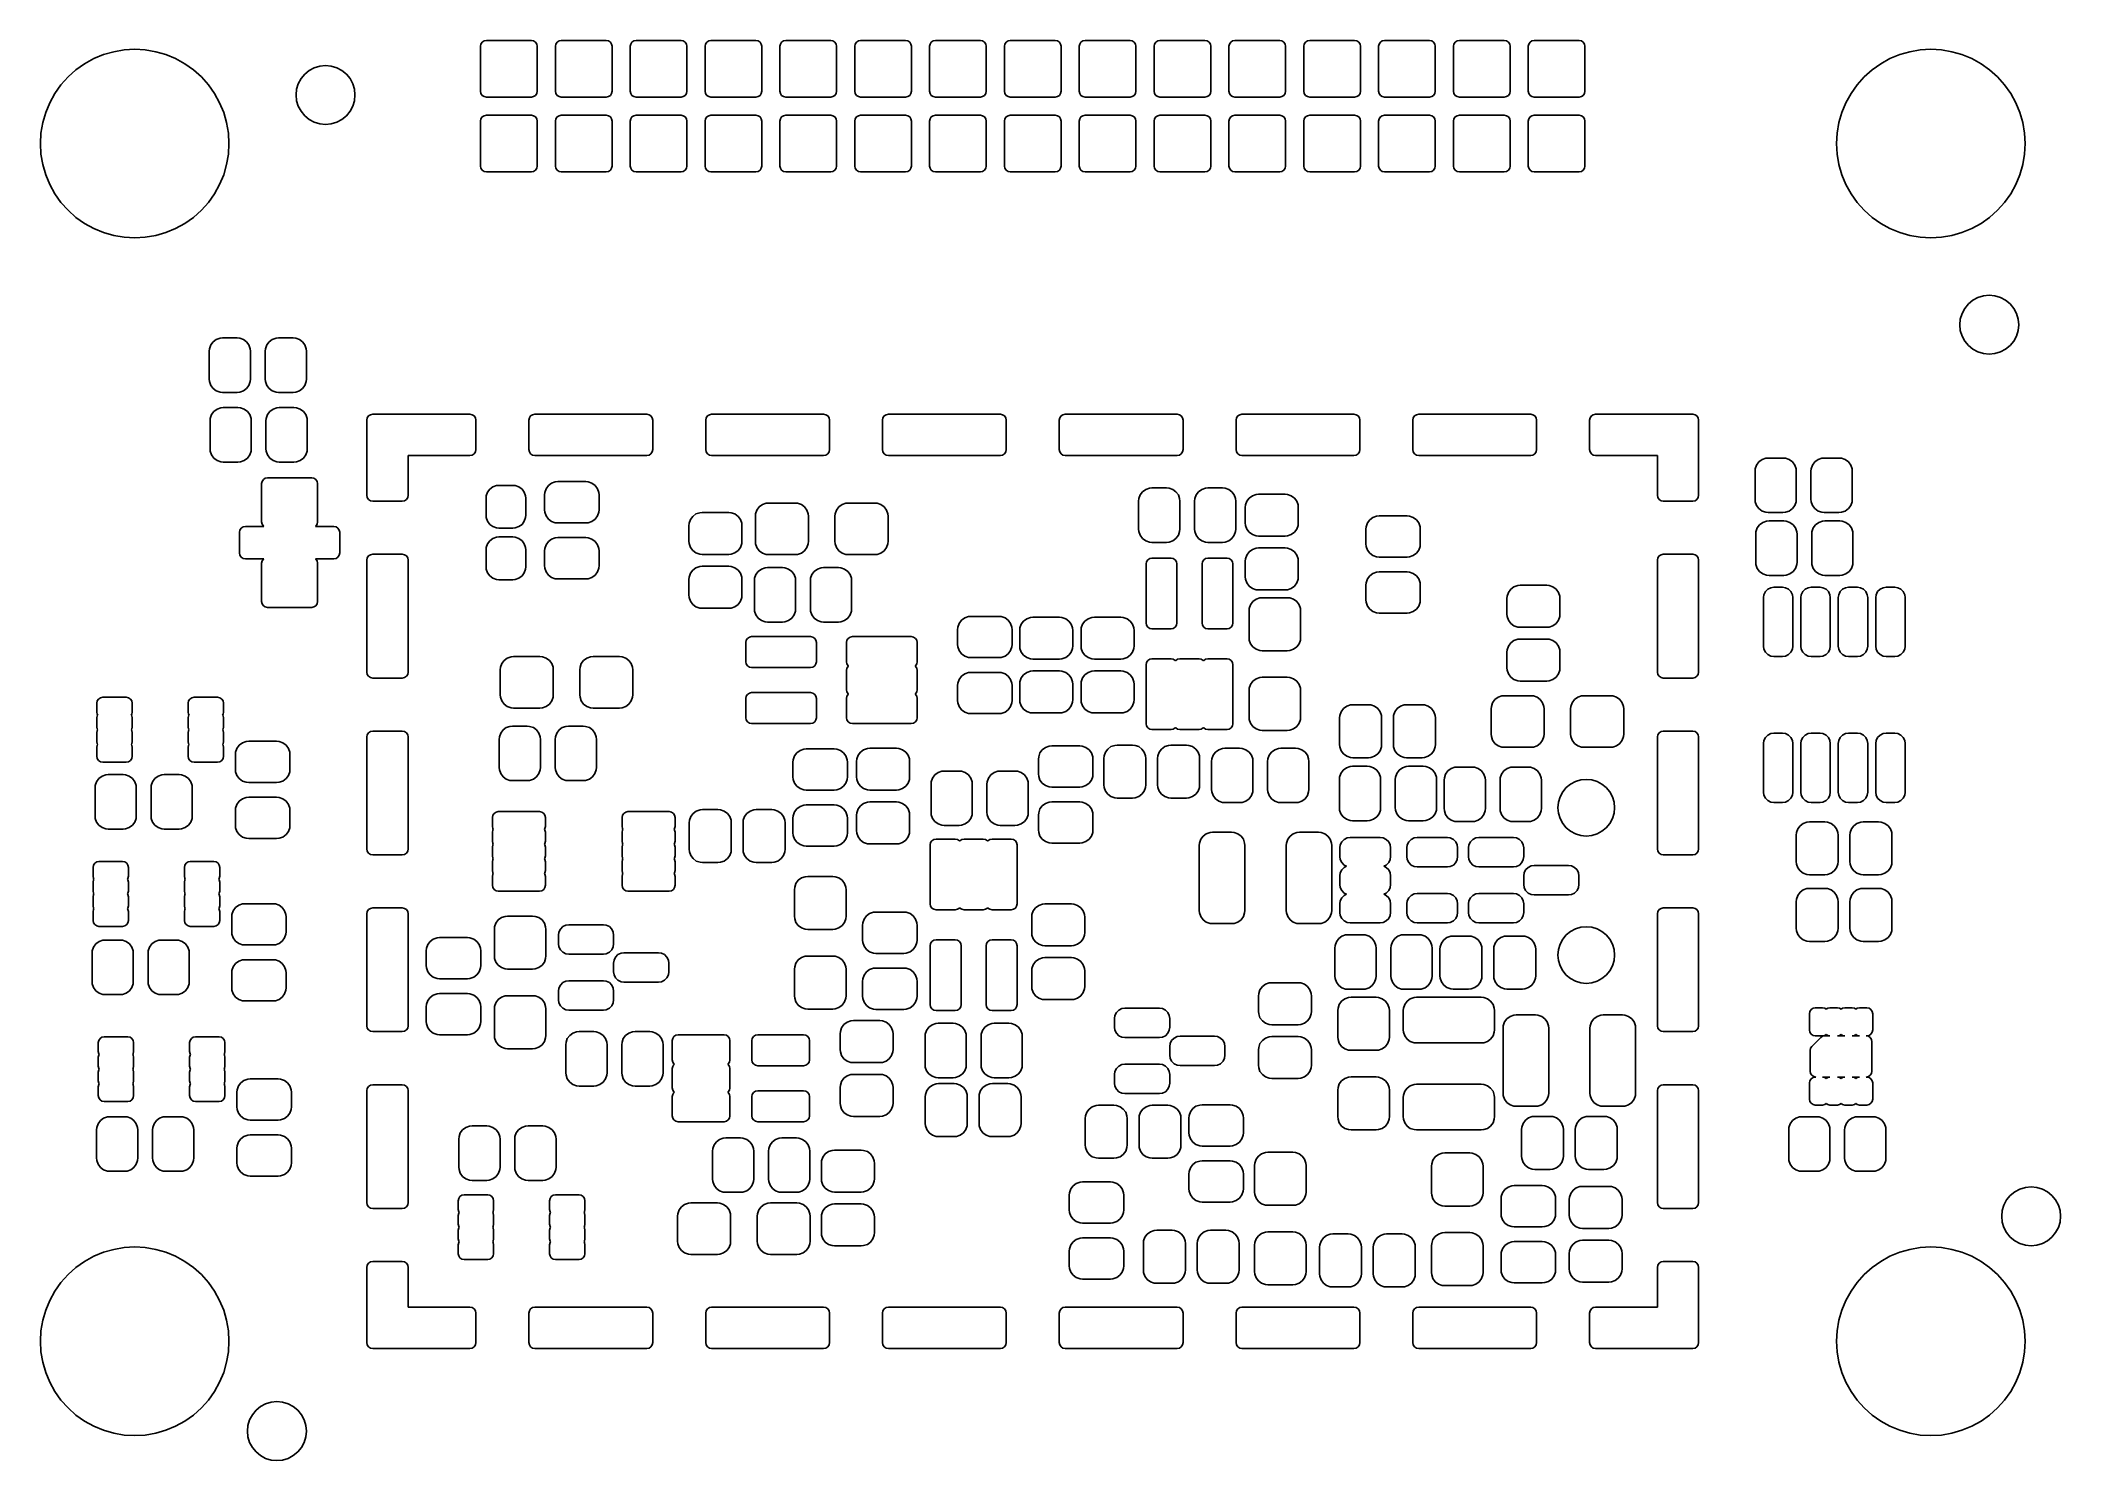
# Model space of a CAD drawing. Extents: x 0.27 to 2.97, y 0.24 to 2.14.
import ezdxf

# ---------------------------------------------------------------- set-up
doc = ezdxf.new("R2010")
doc.units = 0
doc.header["$MEASUREMENT"] = 0
doc.layers.add('BLACK', color=7, linetype='CONTINUOUS')

msp = doc.modelspace()

# ---------------------------------------------------------------- linework, layer by layer
at = {"layer": 'BLACK', "linetype": 'CONTINUOUS'}
for p, q in [((0.862126, 2.13), (0.862725, 2.13301)), ((0.862725, 2.13301), (0.864432, 2.13557)), ((0.864432, 2.13557), (0.866987, 2.13727)), ((0.866987, 2.13727), (0.87, 2.13787)), ((0.87, 2.13787), (0.93, 2.13787)), ((0.93, 2.13787), (0.933013, 2.13727)), ((0.933013, 2.13727), (0.935568, 2.13557)), ((0.935568, 2.13557), (0.937275, 2.13301)), ((0.937275, 2.13301), (0.937874, 2.13)), ((0.962126, 2.13), (0.962725, 2.13301)), ((0.962725, 2.13301), (0.964432, 2.13557)), ((0.964432, 2.13557), (0.966987, 2.13727)), ((0.966987, 2.13727), (0.97, 2.13787)), ((0.97, 2.13787), (1.03, 2.13787)), ((1.03, 2.13787), (1.03301, 2.13727)), ((1.03301, 2.13727), (1.03557, 2.13557)), ((1.03557, 2.13557), (1.03727, 2.13301)), ((1.03727, 2.13301), (1.03787, 2.13)), ((1.06213, 2.13), (1.06273, 2.13301)), ((1.06273, 2.13301), (1.06443, 2.13557)), ((1.06443, 2.13557), (1.06699, 2.13727)), ((1.06699, 2.13727), (1.07, 2.13787)), ((1.07, 2.13787), (1.13, 2.13787)), ((1.13, 2.13787), (1.13301, 2.13727)), ((1.13301, 2.13727), (1.13557, 2.13557)), ((1.13557, 2.13557), (1.13727, 2.13301)), ((1.13727, 2.13301), (1.13787, 2.13)), ((1.16213, 2.13), (1.16273, 2.13301)), ((1.16273, 2.13301), (1.16443, 2.13557)), ((1.16443, 2.13557), (1.16699, 2.13727)), ((1.16699, 2.13727), (1.17, 2.13787)), ((1.17, 2.13787), (1.23, 2.13787)), ((1.23, 2.13787), (1.23301, 2.13727)), ((1.23301, 2.13727), (1.23557, 2.13557)), ((1.23557, 2.13557), (1.23727, 2.13301)), ((1.23727, 2.13301), (1.23787, 2.13)), ((1.26213, 2.13), (1.26273, 2.13301)), ((1.26273, 2.13301), (1.26443, 2.13557)), ((1.26443, 2.13557), (1.26699, 2.13727)), ((1.26699, 2.13727), (1.27, 2.13787)), ((1.27, 2.13787), (1.33, 2.13787)), ((1.33, 2.13787), (1.33301, 2.13727)), ((1.33301, 2.13727), (1.33557, 2.13557)), ((1.33557, 2.13557), (1.33727, 2.13301)), ((1.33727, 2.13301), (1.33787, 2.13)), ((1.36213, 2.13), (1.36273, 2.13301)), ((1.36273, 2.13301), (1.36443, 2.13557)), ((1.36443, 2.13557), (1.36699, 2.13727)), ((1.36699, 2.13727), (1.37, 2.13787)), ((1.37, 2.13787), (1.43, 2.13787)), ((1.43, 2.13787), (1.43301, 2.13727)), ((1.43301, 2.13727), (1.43557, 2.13557)), ((1.43557, 2.13557), (1.43727, 2.13301)), ((1.43727, 2.13301), (1.43787, 2.13)), ((1.46213, 2.13), (1.46273, 2.13301)), ((1.46273, 2.13301), (1.46443, 2.13557)), ((1.46443, 2.13557), (1.46699, 2.13727)), ((1.46699, 2.13727), (1.47, 2.13787)), ((1.47, 2.13787), (1.53, 2.13787)), ((1.53, 2.13787), (1.53301, 2.13727)), ((1.53301, 2.13727), (1.53557, 2.13557)), ((1.53557, 2.13557), (1.53727, 2.13301)), ((1.53727, 2.13301), (1.53787, 2.13)), ((1.56213, 2.13), (1.56273, 2.13301)), ((1.56273, 2.13301), (1.56443, 2.13557)), ((1.56443, 2.13557), (1.56699, 2.13727)), ((1.56699, 2.13727), (1.57, 2.13787)), ((1.57, 2.13787), (1.63, 2.13787)), ((1.63, 2.13787), (1.63301, 2.13727)), ((1.63301, 2.13727), (1.63557, 2.13557)), ((1.63557, 2.13557), (1.63727, 2.13301)), ((1.63727, 2.13301), (1.63787, 2.13)), ((1.66213, 2.13), (1.66273, 2.13301)), ((1.66273, 2.13301), (1.66443, 2.13557)), ((1.66443, 2.13557), (1.66699, 2.13727)), ((1.66699, 2.13727), (1.67, 2.13787)), ((1.67, 2.13787), (1.73, 2.13787)), ((1.73, 2.13787), (1.73301, 2.13727)), ((1.73301, 2.13727), (1.73557, 2.13557)), ((1.73557, 2.13557), (1.73727, 2.13301)), ((1.73727, 2.13301), (1.73787, 2.13)), ((1.76213, 2.13), (1.76273, 2.13301)), ((1.76273, 2.13301), (1.76443, 2.13557)), ((1.76443, 2.13557), (1.76699, 2.13727)), ((1.76699, 2.13727), (1.77, 2.13787)), ((1.77, 2.13787), (1.83, 2.13787)), ((1.83, 2.13787), (1.83301, 2.13727)), ((1.83301, 2.13727), (1.83557, 2.13557)), ((1.83557, 2.13557), (1.83727, 2.13301)), ((1.83727, 2.13301), (1.83787, 2.13)), ((1.86213, 2.13), (1.86273, 2.13301)), ((1.86273, 2.13301), (1.86443, 2.13557)), ((1.86443, 2.13557), (1.86699, 2.13727)), ((1.86699, 2.13727), (1.87, 2.13787)), ((1.87, 2.13787), (1.93, 2.13787)), ((1.93, 2.13787), (1.93301, 2.13727)), ((1.93301, 2.13727), (1.93557, 2.13557)), ((1.93557, 2.13557), (1.93727, 2.13301)), ((1.93727, 2.13301), (1.93787, 2.13)), ((1.96213, 2.13), (1.96273, 2.13301)), ((1.96273, 2.13301), (1.96443, 2.13557)), ((1.96443, 2.13557), (1.96699, 2.13727)), ((1.96699, 2.13727), (1.97, 2.13787)), ((1.97, 2.13787), (2.03, 2.13787)), ((2.03, 2.13787), (2.03301, 2.13727)), ((2.03301, 2.13727), (2.03557, 2.13557)), ((2.03557, 2.13557), (2.03727, 2.13301)), ((2.03727, 2.13301), (2.03787, 2.13)), ((2.06213, 2.13), (2.06273, 2.13301)), ((2.06273, 2.13301), (2.06443, 2.13557)), ((2.06443, 2.13557), (2.06699, 2.13727)), ((2.06699, 2.13727), (2.07, 2.13787)), ((2.07, 2.13787), (2.13, 2.13787)), ((2.13, 2.13787), (2.13301, 2.13727)), ((2.13301, 2.13727), (2.13557, 2.13557)), ((2.13557, 2.13557), (2.13727, 2.13301)), ((2.13727, 2.13301), (2.13787, 2.13)), ((2.16213, 2.13), (2.16273, 2.13301)), ((2.16273, 2.13301), (2.16443, 2.13557)), ((2.16443, 2.13557), (2.16699, 2.13727)), ((2.16699, 2.13727), (2.17, 2.13787)), ((2.17, 2.13787), (2.23, 2.13787)), ((2.23, 2.13787), (2.23301, 2.13727)), ((2.23301, 2.13727), (2.23557, 2.13557)), ((2.23557, 2.13557), (2.23727, 2.13301)), ((2.23727, 2.13301), (2.23787, 2.13)), ((2.26213, 2.13), (2.26273, 2.13301)), ((2.26273, 2.13301), (2.26443, 2.13557)), ((2.26443, 2.13557), (2.26699, 2.13727)), ((2.26699, 2.13727), (2.27, 2.13787)), ((2.27, 2.13787), (2.33, 2.13787)), ((2.33, 2.13787), (2.33301, 2.13727)), ((2.33301, 2.13727), (2.33557, 2.13557)), ((2.33557, 2.13557), (2.33727, 2.13301)), ((2.33727, 2.13301), (2.33787, 2.13)), ((0.32145, 2.0985), (0.332972, 2.10667)), ((0.332972, 2.10667), (0.345337, 2.11351)), ((0.345337, 2.11351), (0.35839, 2.11891)), ((0.35839, 2.11891), (0.371966, 2.12283)), ((0.371966, 2.12283), (0.385894, 2.12519)), ((0.385894, 2.12519), (0.4, 2.12598)), ((0.4, 2.12598), (0.414106, 2.12519)), ((0.414106, 2.12519), (0.428034, 2.12283)), ((0.428034, 2.12283), (0.44161, 2.11891)), ((0.44161, 2.11891), (0.454663, 2.11351)), ((0.454663, 2.11351), (0.467028, 2.10667)), ((0.467028, 2.10667), (0.47855, 2.0985)), ((0.862126, 2.07), (0.862126, 2.13)), ((0.937874, 2.13), (0.937874, 2.07)), ((0.962126, 2.07), (0.962126, 2.13)), ((1.03787, 2.13), (1.03787, 2.07)), ((1.06213, 2.07), (1.06213, 2.13)), ((1.13787, 2.13), (1.13787, 2.07)), ((1.16213, 2.07), (1.16213, 2.13)), ((1.23787, 2.13), (1.23787, 2.07)), ((1.26213, 2.07), (1.26213, 2.13)), ((1.33787, 2.13), (1.33787, 2.07)), ((1.36213, 2.07), (1.36213, 2.13)), ((1.43787, 2.13), (1.43787, 2.07)), ((1.46213, 2.07), (1.46213, 2.13)), ((1.53787, 2.13), (1.53787, 2.07)), ((1.56213, 2.07), (1.56213, 2.13)), ((1.63787, 2.13), (1.63787, 2.07)), ((1.66213, 2.07), (1.66213, 2.13)), ((1.73787, 2.13), (1.73787, 2.07)), ((1.76213, 2.07), (1.76213, 2.13)), ((1.83787, 2.13), (1.83787, 2.07)), ((1.86213, 2.07), (1.86213, 2.13)), ((1.93787, 2.13), (1.93787, 2.07)), ((1.96213, 2.07), (1.96213, 2.13)), ((2.03787, 2.13), (2.03787, 2.07)), ((2.06213, 2.07), (2.06213, 2.13)), ((2.13787, 2.13), (2.13787, 2.07)), ((2.16213, 2.07), (2.16213, 2.13)), ((2.23787, 2.13), (2.23787, 2.07)), ((2.26213, 2.07), (2.26213, 2.13)), ((2.33787, 2.13), (2.33787, 2.07)), ((2.72145, 2.0985), (2.73297, 2.10667)), ((2.73297, 2.10667), (2.74534, 2.11351)), ((2.74534, 2.11351), (2.75839, 2.11891)), ((2.75839, 2.11891), (2.77197, 2.12283)), ((2.77197, 2.12283), (2.78589, 2.12519)), ((2.78589, 2.12519), (2.8, 2.12598)), ((2.8, 2.12598), (2.81411, 2.12519)), ((2.81411, 2.12519), (2.82803, 2.12283)), ((2.82803, 2.12283), (2.84161, 2.11891)), ((2.84161, 2.11891), (2.85466, 2.11351)), ((2.85466, 2.11351), (2.86703, 2.10667)), ((2.86703, 2.10667), (2.87855, 2.0985)), ((0.293326, 2.06703), (0.301502, 2.07855)), ((0.301502, 2.07855), (0.310916, 2.08908)), ((0.310916, 2.08908), (0.32145, 2.0985)), ((0.47855, 2.0985), (0.489084, 2.08908)), ((0.489084, 2.08908), (0.498498, 2.07855)), ((0.498498, 2.07855), (0.506674, 2.06703)), ((0.616386, 2.07268), (0.618627, 2.08007)), ((0.618627, 2.08007), (0.622265, 2.08687)), ((0.622265, 2.08687), (0.627161, 2.09284)), ((0.627161, 2.09284), (0.633127, 2.09774)), ((0.633127, 2.09774), (0.639934, 2.10137)), ((0.639934, 2.10137), (0.647319, 2.10361)), ((0.647319, 2.10361), (0.655, 2.10437)), ((0.655, 2.10437), (0.662681, 2.10361)), ((0.662681, 2.10361), (0.670066, 2.10137)), ((0.670066, 2.10137), (0.676873, 2.09774)), ((0.676873, 2.09774), (0.682839, 2.09284)), ((0.682839, 2.09284), (0.687735, 2.08687)), ((0.687735, 2.08687), (0.691373, 2.08007)), ((0.691373, 2.08007), (0.693614, 2.07268)), ((2.69333, 2.06703), (2.7015, 2.07855)), ((2.7015, 2.07855), (2.71092, 2.08908)), ((2.71092, 2.08908), (2.72145, 2.0985)), ((2.87855, 2.0985), (2.88908, 2.08908)), ((2.88908, 2.08908), (2.8985, 2.07855)), ((2.8985, 2.07855), (2.90667, 2.06703)), ((0.281086, 2.04161), (0.286492, 2.05466)), ((0.286492, 2.05466), (0.293326, 2.06703)), ((0.506674, 2.06703), (0.513508, 2.05466)), ((0.513508, 2.05466), (0.518914, 2.04161)), ((0.61563, 2.065), (0.616386, 2.07268)), ((0.616386, 2.05732), (0.61563, 2.065)), ((0.618627, 2.04993), (0.616386, 2.05732)), ((0.693614, 2.05732), (0.691373, 2.04993)), ((0.693614, 2.07268), (0.69437, 2.065)), ((0.69437, 2.065), (0.693614, 2.05732)), ((0.862725, 2.06699), (0.862126, 2.07)), ((0.864432, 2.06443), (0.862725, 2.06699)), ((0.866987, 2.06273), (0.864432, 2.06443)), ((0.87, 2.06213), (0.866987, 2.06273)), ((0.93, 2.06213), (0.87, 2.06213)), ((0.933013, 2.06273), (0.93, 2.06213)), ((0.935568, 2.06443), (0.933013, 2.06273)), ((0.937275, 2.06699), (0.935568, 2.06443)), ((0.937874, 2.07), (0.937275, 2.06699)), ((0.962725, 2.06699), (0.962126, 2.07)), ((0.964432, 2.06443), (0.962725, 2.06699)), ((0.966987, 2.06273), (0.964432, 2.06443)), ((0.97, 2.06213), (0.966987, 2.06273)), ((1.03, 2.06213), (0.97, 2.06213)), ((1.03301, 2.06273), (1.03, 2.06213)), ((1.03557, 2.06443), (1.03301, 2.06273)), ((1.03727, 2.06699), (1.03557, 2.06443)), ((1.03787, 2.07), (1.03727, 2.06699)), ((1.06273, 2.06699), (1.06213, 2.07)), ((1.06443, 2.06443), (1.06273, 2.06699)), ((1.06699, 2.06273), (1.06443, 2.06443)), ((1.07, 2.06213), (1.06699, 2.06273)), ((1.13, 2.06213), (1.07, 2.06213)), ((1.13301, 2.06273), (1.13, 2.06213)), ((1.13557, 2.06443), (1.13301, 2.06273)), ((1.13727, 2.06699), (1.13557, 2.06443)), ((1.13787, 2.07), (1.13727, 2.06699)), ((1.16273, 2.06699), (1.16213, 2.07)), ((1.16443, 2.06443), (1.16273, 2.06699)), ((1.16699, 2.06273), (1.16443, 2.06443)), ((1.17, 2.06213), (1.16699, 2.06273)), ((1.23, 2.06213), (1.17, 2.06213)), ((1.23301, 2.06273), (1.23, 2.06213)), ((1.23557, 2.06443), (1.23301, 2.06273)), ((1.23727, 2.06699), (1.23557, 2.06443)), ((1.23787, 2.07), (1.23727, 2.06699)), ((1.26273, 2.06699), (1.26213, 2.07)), ((1.26443, 2.06443), (1.26273, 2.06699)), ((1.26699, 2.06273), (1.26443, 2.06443)), ((1.27, 2.06213), (1.26699, 2.06273)), ((1.33, 2.06213), (1.27, 2.06213)), ((1.33301, 2.06273), (1.33, 2.06213)), ((1.33557, 2.06443), (1.33301, 2.06273)), ((1.33727, 2.06699), (1.33557, 2.06443)), ((1.33787, 2.07), (1.33727, 2.06699)), ((1.36273, 2.06699), (1.36213, 2.07)), ((1.36443, 2.06443), (1.36273, 2.06699)), ((1.36699, 2.06273), (1.36443, 2.06443)), ((1.37, 2.06213), (1.36699, 2.06273)), ((1.43, 2.06213), (1.37, 2.06213)), ((1.43301, 2.06273), (1.43, 2.06213)), ((1.43557, 2.06443), (1.43301, 2.06273)), ((1.43727, 2.06699), (1.43557, 2.06443)), ((1.43787, 2.07), (1.43727, 2.06699)), ((1.46273, 2.06699), (1.46213, 2.07)), ((1.46443, 2.06443), (1.46273, 2.06699)), ((1.46699, 2.06273), (1.46443, 2.06443)), ((1.47, 2.06213), (1.46699, 2.06273)), ((1.53, 2.06213), (1.47, 2.06213)), ((1.53301, 2.06273), (1.53, 2.06213)), ((1.53557, 2.06443), (1.53301, 2.06273)), ((1.53727, 2.06699), (1.53557, 2.06443)), ((1.53787, 2.07), (1.53727, 2.06699)), ((1.56273, 2.06699), (1.56213, 2.07)), ((1.56443, 2.06443), (1.56273, 2.06699)), ((1.56699, 2.06273), (1.56443, 2.06443)), ((1.57, 2.06213), (1.56699, 2.06273)), ((1.63, 2.06213), (1.57, 2.06213)), ((1.63301, 2.06273), (1.63, 2.06213)), ((1.63557, 2.06443), (1.63301, 2.06273)), ((1.63727, 2.06699), (1.63557, 2.06443)), ((1.63787, 2.07), (1.63727, 2.06699)), ((1.66273, 2.06699), (1.66213, 2.07)), ((1.66443, 2.06443), (1.66273, 2.06699)), ((1.66699, 2.06273), (1.66443, 2.06443)), ((1.67, 2.06213), (1.66699, 2.06273)), ((1.73, 2.06213), (1.67, 2.06213)), ((1.73301, 2.06273), (1.73, 2.06213)), ((1.73557, 2.06443), (1.73301, 2.06273)), ((1.73727, 2.06699), (1.73557, 2.06443)), ((1.73787, 2.07), (1.73727, 2.06699)), ((1.76273, 2.06699), (1.76213, 2.07)), ((1.76443, 2.06443), (1.76273, 2.06699)), ((1.76699, 2.06273), (1.76443, 2.06443)), ((1.77, 2.06213), (1.76699, 2.06273)), ((1.83, 2.06213), (1.77, 2.06213)), ((1.83301, 2.06273), (1.83, 2.06213)), ((1.83557, 2.06443), (1.83301, 2.06273)), ((1.83727, 2.06699), (1.83557, 2.06443)), ((1.83787, 2.07), (1.83727, 2.06699)), ((1.86273, 2.06699), (1.86213, 2.07)), ((1.86443, 2.06443), (1.86273, 2.06699)), ((1.86699, 2.06273), (1.86443, 2.06443)), ((1.87, 2.06213), (1.86699, 2.06273)), ((1.93, 2.06213), (1.87, 2.06213)), ((1.93301, 2.06273), (1.93, 2.06213)), ((1.93557, 2.06443), (1.93301, 2.06273)), ((1.93727, 2.06699), (1.93557, 2.06443)), ((1.93787, 2.07), (1.93727, 2.06699)), ((1.96273, 2.06699), (1.96213, 2.07)), ((1.96443, 2.06443), (1.96273, 2.06699)), ((1.96699, 2.06273), (1.96443, 2.06443)), ((1.97, 2.06213), (1.96699, 2.06273)), ((2.03, 2.06213), (1.97, 2.06213)), ((2.03301, 2.06273), (2.03, 2.06213)), ((2.03557, 2.06443), (2.03301, 2.06273)), ((2.03727, 2.06699), (2.03557, 2.06443)), ((2.03787, 2.07), (2.03727, 2.06699)), ((2.06273, 2.06699), (2.06213, 2.07)), ((2.06443, 2.06443), (2.06273, 2.06699)), ((2.06699, 2.06273), (2.06443, 2.06443)), ((2.07, 2.06213), (2.06699, 2.06273)), ((2.13, 2.06213), (2.07, 2.06213)), ((2.13301, 2.06273), (2.13, 2.06213)), ((2.13557, 2.06443), (2.13301, 2.06273)), ((2.13727, 2.06699), (2.13557, 2.06443)), ((2.13787, 2.07), (2.13727, 2.06699)), ((2.16273, 2.06699), (2.16213, 2.07)), ((2.16443, 2.06443), (2.16273, 2.06699)), ((2.16699, 2.06273), (2.16443, 2.06443)), ((2.17, 2.06213), (2.16699, 2.06273)), ((2.23, 2.06213), (2.17, 2.06213)), ((2.23301, 2.06273), (2.23, 2.06213)), ((2.23557, 2.06443), (2.23301, 2.06273)), ((2.23727, 2.06699), (2.23557, 2.06443)), ((2.23787, 2.07), (2.23727, 2.06699)), ((2.26273, 2.06699), (2.26213, 2.07)), ((2.26443, 2.06443), (2.26273, 2.06699)), ((2.26699, 2.06273), (2.26443, 2.06443)), ((2.27, 2.06213), (2.26699, 2.06273)), ((2.33, 2.06213), (2.27, 2.06213)), ((2.33301, 2.06273), (2.33, 2.06213)), ((2.33557, 2.06443), (2.33301, 2.06273)), ((2.33727, 2.06699), (2.33557, 2.06443)), ((2.33787, 2.07), (2.33727, 2.06699)), ((2.68109, 2.04161), (2.68649, 2.05466)), ((2.68649, 2.05466), (2.69333, 2.06703)), ((2.90667, 2.06703), (2.91351, 2.05466)), ((2.91351, 2.05466), (2.91891, 2.04161)), ((0.274808, 2.01411), (0.277174, 2.02803)), ((0.277174, 2.02803), (0.281086, 2.04161)), ((0.518914, 2.04161), (0.522826, 2.02803)), ((0.522826, 2.02803), (0.525192, 2.01411)), ((0.622265, 2.04313), (0.618627, 2.04993)), ((0.627161, 2.03716), (0.622265, 2.04313)), ((0.633127, 2.03226), (0.627161, 2.03716)), ((0.639934, 2.02863), (0.633127, 2.03226)), ((0.647319, 2.02639), (0.639934, 2.02863)), ((0.655, 2.02563), (0.647319, 2.02639)), ((0.662681, 2.02639), (0.655, 2.02563)), ((0.670066, 2.02863), (0.662681, 2.02639)), ((0.676873, 2.03226), (0.670066, 2.02863)), ((0.682839, 2.03716), (0.676873, 2.03226)), ((0.687735, 2.04313), (0.682839, 2.03716)), ((0.691373, 2.04993), (0.687735, 2.04313)), ((0.862126, 2.03), (0.862725, 2.03301)), ((0.862126, 1.97), (0.862126, 2.03)), ((0.862725, 2.03301), (0.864432, 2.03557)), ((0.864432, 2.03557), (0.866987, 2.03727)), ((0.866987, 2.03727), (0.87, 2.03787)), ((0.87, 2.03787), (0.93, 2.03787)), ((0.93, 2.03787), (0.933013, 2.03727)), ((0.933013, 2.03727), (0.935568, 2.03557)), ((0.935568, 2.03557), (0.937275, 2.03301)), ((0.937275, 2.03301), (0.937874, 2.03)), ((0.937874, 2.03), (0.937874, 1.97)), ((0.962126, 2.03), (0.962725, 2.03301)), ((0.962126, 1.97), (0.962126, 2.03)), ((0.962725, 2.03301), (0.964432, 2.03557)), ((0.964432, 2.03557), (0.966987, 2.03727)), ((0.966987, 2.03727), (0.97, 2.03787)), ((0.97, 2.03787), (1.03, 2.03787)), ((1.03, 2.03787), (1.03301, 2.03727)), ((1.03301, 2.03727), (1.03557, 2.03557)), ((1.03557, 2.03557), (1.03727, 2.03301)), ((1.03727, 2.03301), (1.03787, 2.03)), ((1.03787, 2.03), (1.03787, 1.97)), ((1.06213, 2.03), (1.06273, 2.03301)), ((1.06213, 1.97), (1.06213, 2.03)), ((1.06273, 2.03301), (1.06443, 2.03557)), ((1.06443, 2.03557), (1.06699, 2.03727)), ((1.06699, 2.03727), (1.07, 2.03787)), ((1.07, 2.03787), (1.13, 2.03787)), ((1.13, 2.03787), (1.13301, 2.03727)), ((1.13301, 2.03727), (1.13557, 2.03557)), ((1.13557, 2.03557), (1.13727, 2.03301)), ((1.13727, 2.03301), (1.13787, 2.03)), ((1.13787, 2.03), (1.13787, 1.97)), ((1.16213, 2.03), (1.16273, 2.03301)), ((1.16213, 1.97), (1.16213, 2.03)), ((1.16273, 2.03301), (1.16443, 2.03557)), ((1.16443, 2.03557), (1.16699, 2.03727)), ((1.16699, 2.03727), (1.17, 2.03787)), ((1.17, 2.03787), (1.23, 2.03787)), ((1.23, 2.03787), (1.23301, 2.03727)), ((1.23301, 2.03727), (1.23557, 2.03557)), ((1.23557, 2.03557), (1.23727, 2.03301)), ((1.23727, 2.03301), (1.23787, 2.03)), ((1.23787, 2.03), (1.23787, 1.97)), ((1.26213, 2.03), (1.26273, 2.03301)), ((1.26213, 1.97), (1.26213, 2.03)), ((1.26273, 2.03301), (1.26443, 2.03557)), ((1.26443, 2.03557), (1.26699, 2.03727)), ((1.26699, 2.03727), (1.27, 2.03787)), ((1.27, 2.03787), (1.33, 2.03787)), ((1.33, 2.03787), (1.33301, 2.03727)), ((1.33301, 2.03727), (1.33557, 2.03557)), ((1.33557, 2.03557), (1.33727, 2.03301)), ((1.33727, 2.03301), (1.33787, 2.03)), ((1.33787, 2.03), (1.33787, 1.97)), ((1.36213, 2.03), (1.36273, 2.03301)), ((1.36213, 1.97), (1.36213, 2.03)), ((1.36273, 2.03301), (1.36443, 2.03557)), ((1.36443, 2.03557), (1.36699, 2.03727)), ((1.36699, 2.03727), (1.37, 2.03787)), ((1.37, 2.03787), (1.43, 2.03787)), ((1.43, 2.03787), (1.43301, 2.03727)), ((1.43301, 2.03727), (1.43557, 2.03557)), ((1.43557, 2.03557), (1.43727, 2.03301)), ((1.43727, 2.03301), (1.43787, 2.03)), ((1.43787, 2.03), (1.43787, 1.97)), ((1.46213, 2.03), (1.46273, 2.03301)), ((1.46213, 1.97), (1.46213, 2.03)), ((1.46273, 2.03301), (1.46443, 2.03557)), ((1.46443, 2.03557), (1.46699, 2.03727)), ((1.46699, 2.03727), (1.47, 2.03787)), ((1.47, 2.03787), (1.53, 2.03787)), ((1.53, 2.03787), (1.53301, 2.03727)), ((1.53301, 2.03727), (1.53557, 2.03557)), ((1.53557, 2.03557), (1.53727, 2.03301)), ((1.53727, 2.03301), (1.53787, 2.03)), ((1.53787, 2.03), (1.53787, 1.97)), ((1.56213, 2.03), (1.56273, 2.03301)), ((1.56213, 1.97), (1.56213, 2.03)), ((1.56273, 2.03301), (1.56443, 2.03557)), ((1.56443, 2.03557), (1.56699, 2.03727)), ((1.56699, 2.03727), (1.57, 2.03787)), ((1.57, 2.03787), (1.63, 2.03787)), ((1.63, 2.03787), (1.63301, 2.03727)), ((1.63301, 2.03727), (1.63557, 2.03557)), ((1.63557, 2.03557), (1.63727, 2.03301)), ((1.63727, 2.03301), (1.63787, 2.03)), ((1.63787, 2.03), (1.63787, 1.97)), ((1.66213, 2.03), (1.66273, 2.03301)), ((1.66213, 1.97), (1.66213, 2.03)), ((1.66273, 2.03301), (1.66443, 2.03557)), ((1.66443, 2.03557), (1.66699, 2.03727)), ((1.66699, 2.03727), (1.67, 2.03787)), ((1.67, 2.03787), (1.73, 2.03787)), ((1.73, 2.03787), (1.73301, 2.03727)), ((1.73301, 2.03727), (1.73557, 2.03557)), ((1.73557, 2.03557), (1.73727, 2.03301)), ((1.73727, 2.03301), (1.73787, 2.03)), ((1.73787, 2.03), (1.73787, 1.97)), ((1.76213, 2.03), (1.76273, 2.03301)), ((1.76213, 1.97), (1.76213, 2.03)), ((1.76273, 2.03301), (1.76443, 2.03557)), ((1.76443, 2.03557), (1.76699, 2.03727)), ((1.76699, 2.03727), (1.77, 2.03787)), ((1.77, 2.03787), (1.83, 2.03787)), ((1.83, 2.03787), (1.83301, 2.03727)), ((1.83301, 2.03727), (1.83557, 2.03557)), ((1.83557, 2.03557), (1.83727, 2.03301)), ((1.83727, 2.03301), (1.83787, 2.03)), ((1.83787, 2.03), (1.83787, 1.97)), ((1.86213, 2.03), (1.86273, 2.03301)), ((1.86213, 1.97), (1.86213, 2.03)), ((1.86273, 2.03301), (1.86443, 2.03557)), ((1.86443, 2.03557), (1.86699, 2.03727)), ((1.86699, 2.03727), (1.87, 2.03787)), ((1.87, 2.03787), (1.93, 2.03787)), ((1.93, 2.03787), (1.93301, 2.03727)), ((1.93301, 2.03727), (1.93557, 2.03557)), ((1.93557, 2.03557), (1.93727, 2.03301)), ((1.93727, 2.03301), (1.93787, 2.03)), ((1.93787, 2.03), (1.93787, 1.97)), ((1.96213, 2.03), (1.96273, 2.03301)), ((1.96213, 1.97), (1.96213, 2.03)), ((1.96273, 2.03301), (1.96443, 2.03557)), ((1.96443, 2.03557), (1.96699, 2.03727)), ((1.96699, 2.03727), (1.97, 2.03787)), ((1.97, 2.03787), (2.03, 2.03787)), ((2.03, 2.03787), (2.03301, 2.03727)), ((2.03301, 2.03727), (2.03557, 2.03557)), ((2.03557, 2.03557), (2.03727, 2.03301)), ((2.03727, 2.03301), (2.03787, 2.03)), ((2.03787, 2.03), (2.03787, 1.97)), ((2.06213, 2.03), (2.06273, 2.03301)), ((2.06213, 1.97), (2.06213, 2.03)), ((2.06273, 2.03301), (2.06443, 2.03557)), ((2.06443, 2.03557), (2.06699, 2.03727)), ((2.06699, 2.03727), (2.07, 2.03787)), ((2.07, 2.03787), (2.13, 2.03787)), ((2.13, 2.03787), (2.13301, 2.03727)), ((2.13301, 2.03727), (2.13557, 2.03557)), ((2.13557, 2.03557), (2.13727, 2.03301)), ((2.13727, 2.03301), (2.13787, 2.03)), ((2.13787, 2.03), (2.13787, 1.97)), ((2.16213, 2.03), (2.16273, 2.03301)), ((2.16213, 1.97), (2.16213, 2.03)), ((2.16273, 2.03301), (2.16443, 2.03557)), ((2.16443, 2.03557), (2.16699, 2.03727)), ((2.16699, 2.03727), (2.17, 2.03787)), ((2.17, 2.03787), (2.23, 2.03787)), ((2.23, 2.03787), (2.23301, 2.03727)), ((2.23301, 2.03727), (2.23557, 2.03557)), ((2.23557, 2.03557), (2.23727, 2.03301)), ((2.23727, 2.03301), (2.23787, 2.03)), ((2.23787, 2.03), (2.23787, 1.97)), ((2.26213, 2.03), (2.26273, 2.03301)), ((2.26213, 1.97), (2.26213, 2.03)), ((2.26273, 2.03301), (2.26443, 2.03557)), ((2.26443, 2.03557), (2.26699, 2.03727)), ((2.26699, 2.03727), (2.27, 2.03787)), ((2.27, 2.03787), (2.33, 2.03787)), ((2.33, 2.03787), (2.33301, 2.03727)), ((2.33301, 2.03727), (2.33557, 2.03557)), ((2.33557, 2.03557), (2.33727, 2.03301)), ((2.33727, 2.03301), (2.33787, 2.03)), ((2.33787, 2.03), (2.33787, 1.97)), ((2.67481, 2.01411), (2.67717, 2.02803)), ((2.67717, 2.02803), (2.68109, 2.04161)), ((2.91891, 2.04161), (2.92283, 2.02803)), ((2.92283, 2.02803), (2.92519, 2.01411)), ((0.274016, 2), (0.274808, 2.01411)), ((0.274808, 1.98589), (0.274016, 2)), ((0.525192, 2.01411), (0.525984, 2)), ((0.525984, 2), (0.525192, 1.98589)), ((2.67402, 2), (2.67481, 2.01411)), ((2.67481, 1.98589), (2.67402, 2)), ((2.92519, 2.01411), (2.92598, 2)), ((2.92598, 2), (2.92519, 1.98589)), ((0.277174, 1.97197), (0.274808, 1.98589)), ((0.281086, 1.95839), (0.277174, 1.97197)), ((0.522826, 1.97197), (0.518914, 1.95839)), ((0.525192, 1.98589), (0.522826, 1.97197)), ((2.67717, 1.97197), (2.67481, 1.98589)), ((2.68109, 1.95839), (2.67717, 1.97197)), ((2.92283, 1.97197), (2.91891, 1.95839)), ((2.92519, 1.98589), (2.92283, 1.97197)), ((0.286492, 1.94534), (0.281086, 1.95839)), ((0.293326, 1.93297), (0.286492, 1.94534)), ((0.513508, 1.94534), (0.506674, 1.93297)), ((0.518914, 1.95839), (0.513508, 1.94534)), ((0.862725, 1.96699), (0.862126, 1.97)), ((0.864432, 1.96443), (0.862725, 1.96699)), ((0.866987, 1.96273), (0.864432, 1.96443)), ((0.87, 1.96213), (0.866987, 1.96273)), ((0.93, 1.96213), (0.87, 1.96213)), ((0.933013, 1.96273), (0.93, 1.96213)), ((0.935568, 1.96443), (0.933013, 1.96273)), ((0.937275, 1.96699), (0.935568, 1.96443)), ((0.937874, 1.97), (0.937275, 1.96699)), ((0.962725, 1.96699), (0.962126, 1.97)), ((0.964432, 1.96443), (0.962725, 1.96699)), ((0.966987, 1.96273), (0.964432, 1.96443)), ((0.97, 1.96213), (0.966987, 1.96273)), ((1.03, 1.96213), (0.97, 1.96213)), ((1.03301, 1.96273), (1.03, 1.96213)), ((1.03557, 1.96443), (1.03301, 1.96273)), ((1.03727, 1.96699), (1.03557, 1.96443)), ((1.03787, 1.97), (1.03727, 1.96699)), ((1.06273, 1.96699), (1.06213, 1.97)), ((1.06443, 1.96443), (1.06273, 1.96699)), ((1.06699, 1.96273), (1.06443, 1.96443)), ((1.07, 1.96213), (1.06699, 1.96273)), ((1.13, 1.96213), (1.07, 1.96213)), ((1.13301, 1.96273), (1.13, 1.96213)), ((1.13557, 1.96443), (1.13301, 1.96273)), ((1.13727, 1.96699), (1.13557, 1.96443)), ((1.13787, 1.97), (1.13727, 1.96699)), ((1.16273, 1.96699), (1.16213, 1.97)), ((1.16443, 1.96443), (1.16273, 1.96699)), ((1.16699, 1.96273), (1.16443, 1.96443)), ((1.17, 1.96213), (1.16699, 1.96273)), ((1.23, 1.96213), (1.17, 1.96213)), ((1.23301, 1.96273), (1.23, 1.96213)), ((1.23557, 1.96443), (1.23301, 1.96273)), ((1.23727, 1.96699), (1.23557, 1.96443)), ((1.23787, 1.97), (1.23727, 1.96699)), ((1.26273, 1.96699), (1.26213, 1.97)), ((1.26443, 1.96443), (1.26273, 1.96699)), ((1.26699, 1.96273), (1.26443, 1.96443)), ((1.27, 1.96213), (1.26699, 1.96273)), ((1.33, 1.96213), (1.27, 1.96213)), ((1.33301, 1.96273), (1.33, 1.96213)), ((1.33557, 1.96443), (1.33301, 1.96273)), ((1.33727, 1.96699), (1.33557, 1.96443)), ((1.33787, 1.97), (1.33727, 1.96699)), ((1.36273, 1.96699), (1.36213, 1.97)), ((1.36443, 1.96443), (1.36273, 1.96699)), ((1.36699, 1.96273), (1.36443, 1.96443)), ((1.37, 1.96213), (1.36699, 1.96273)), ((1.43, 1.96213), (1.37, 1.96213)), ((1.43301, 1.96273), (1.43, 1.96213)), ((1.43557, 1.96443), (1.43301, 1.96273)), ((1.43727, 1.96699), (1.43557, 1.96443)), ((1.43787, 1.97), (1.43727, 1.96699)), ((1.46273, 1.96699), (1.46213, 1.97)), ((1.46443, 1.96443), (1.46273, 1.96699)), ((1.46699, 1.96273), (1.46443, 1.96443)), ((1.47, 1.96213), (1.46699, 1.96273)), ((1.53, 1.96213), (1.47, 1.96213)), ((1.53301, 1.96273), (1.53, 1.96213)), ((1.53557, 1.96443), (1.53301, 1.96273)), ((1.53727, 1.96699), (1.53557, 1.96443)), ((1.53787, 1.97), (1.53727, 1.96699)), ((1.56273, 1.96699), (1.56213, 1.97)), ((1.56443, 1.96443), (1.56273, 1.96699)), ((1.56699, 1.96273), (1.56443, 1.96443)), ((1.57, 1.96213), (1.56699, 1.96273)), ((1.63, 1.96213), (1.57, 1.96213)), ((1.63301, 1.96273), (1.63, 1.96213)), ((1.63557, 1.96443), (1.63301, 1.96273)), ((1.63727, 1.96699), (1.63557, 1.96443)), ((1.63787, 1.97), (1.63727, 1.96699)), ((1.66273, 1.96699), (1.66213, 1.97)), ((1.66443, 1.96443), (1.66273, 1.96699)), ((1.66699, 1.96273), (1.66443, 1.96443)), ((1.67, 1.96213), (1.66699, 1.96273)), ((1.73, 1.96213), (1.67, 1.96213)), ((1.73301, 1.96273), (1.73, 1.96213)), ((1.73557, 1.96443), (1.73301, 1.96273)), ((1.73727, 1.96699), (1.73557, 1.96443)), ((1.73787, 1.97), (1.73727, 1.96699)), ((1.76273, 1.96699), (1.76213, 1.97)), ((1.76443, 1.96443), (1.76273, 1.96699)), ((1.76699, 1.96273), (1.76443, 1.96443)), ((1.77, 1.96213), (1.76699, 1.96273)), ((1.83, 1.96213), (1.77, 1.96213)), ((1.83301, 1.96273), (1.83, 1.96213)), ((1.83557, 1.96443), (1.83301, 1.96273)), ((1.83727, 1.96699), (1.83557, 1.96443)), ((1.83787, 1.97), (1.83727, 1.96699)), ((1.86273, 1.96699), (1.86213, 1.97)), ((1.86443, 1.96443), (1.86273, 1.96699)), ((1.86699, 1.96273), (1.86443, 1.96443)), ((1.87, 1.96213), (1.86699, 1.96273)), ((1.93, 1.96213), (1.87, 1.96213)), ((1.93301, 1.96273), (1.93, 1.96213)), ((1.93557, 1.96443), (1.93301, 1.96273)), ((1.93727, 1.96699), (1.93557, 1.96443)), ((1.93787, 1.97), (1.93727, 1.96699)), ((1.96273, 1.96699), (1.96213, 1.97)), ((1.96443, 1.96443), (1.96273, 1.96699)), ((1.96699, 1.96273), (1.96443, 1.96443)), ((1.97, 1.96213), (1.96699, 1.96273)), ((2.03, 1.96213), (1.97, 1.96213)), ((2.03301, 1.96273), (2.03, 1.96213)), ((2.03557, 1.96443), (2.03301, 1.96273)), ((2.03727, 1.96699), (2.03557, 1.96443)), ((2.03787, 1.97), (2.03727, 1.96699)), ((2.06273, 1.96699), (2.06213, 1.97)), ((2.06443, 1.96443), (2.06273, 1.96699)), ((2.06699, 1.96273), (2.06443, 1.96443)), ((2.07, 1.96213), (2.06699, 1.96273)), ((2.13, 1.96213), (2.07, 1.96213)), ((2.13301, 1.96273), (2.13, 1.96213)), ((2.13557, 1.96443), (2.13301, 1.96273)), ((2.13727, 1.96699), (2.13557, 1.96443)), ((2.13787, 1.97), (2.13727, 1.96699)), ((2.16273, 1.96699), (2.16213, 1.97)), ((2.16443, 1.96443), (2.16273, 1.96699)), ((2.16699, 1.96273), (2.16443, 1.96443)), ((2.17, 1.96213), (2.16699, 1.96273)), ((2.23, 1.96213), (2.17, 1.96213)), ((2.23301, 1.96273), (2.23, 1.96213)), ((2.23557, 1.96443), (2.23301, 1.96273)), ((2.23727, 1.96699), (2.23557, 1.96443)), ((2.23787, 1.97), (2.23727, 1.96699)), ((2.26273, 1.96699), (2.26213, 1.97)), ((2.26443, 1.96443), (2.26273, 1.96699)), ((2.26699, 1.96273), (2.26443, 1.96443)), ((2.27, 1.96213), (2.26699, 1.96273)), ((2.33, 1.96213), (2.27, 1.96213)), ((2.33301, 1.96273), (2.33, 1.96213)), ((2.33557, 1.96443), (2.33301, 1.96273)), ((2.33727, 1.96699), (2.33557, 1.96443)), ((2.33787, 1.97), (2.33727, 1.96699)), ((2.68649, 1.94534), (2.68109, 1.95839)), ((2.69333, 1.93297), (2.68649, 1.94534)), ((2.91351, 1.94534), (2.90667, 1.93297)), ((2.91891, 1.95839), (2.91351, 1.94534)), ((0.301502, 1.92145), (0.293326, 1.93297)), ((0.310916, 1.91092), (0.301502, 1.92145)), ((0.498498, 1.92145), (0.489084, 1.91092)), ((0.506674, 1.93297), (0.498498, 1.92145)), ((2.7015, 1.92145), (2.69333, 1.93297)), ((2.71092, 1.91092), (2.7015, 1.92145)), ((2.8985, 1.92145), (2.88908, 1.91092)), ((2.90667, 1.93297), (2.8985, 1.92145)), ((0.32145, 1.9015), (0.310916, 1.91092)), ((0.332972, 1.89333), (0.32145, 1.9015)), ((0.345337, 1.88649), (0.332972, 1.89333)), ((0.467028, 1.89333), (0.454663, 1.88649)), ((0.47855, 1.9015), (0.467028, 1.89333)), ((0.489084, 1.91092), (0.47855, 1.9015)), ((2.72145, 1.9015), (2.71092, 1.91092)), ((2.73297, 1.89333), (2.72145, 1.9015)), ((2.74534, 1.88649), (2.73297, 1.89333)), ((2.86703, 1.89333), (2.85466, 1.88649)), ((2.87855, 1.9015), (2.86703, 1.89333)), ((2.88908, 1.91092), (2.87855, 1.9015)), ((0.35839, 1.88109), (0.345337, 1.88649)), ((0.371966, 1.87717), (0.35839, 1.88109)), ((0.385894, 1.87481), (0.371966, 1.87717)), ((0.4, 1.87402), (0.385894, 1.87481)), ((0.414106, 1.87481), (0.4, 1.87402)), ((0.428034, 1.87717), (0.414106, 1.87481)), ((0.44161, 1.88109), (0.428034, 1.87717)), ((0.454663, 1.88649), (0.44161, 1.88109)), ((2.75839, 1.88109), (2.74534, 1.88649)), ((2.77197, 1.87717), (2.75839, 1.88109)), ((2.78589, 1.87481), (2.77197, 1.87717)), ((2.8, 1.87402), (2.78589, 1.87481)), ((2.81411, 1.87481), (2.8, 1.87402)), ((2.82803, 1.87717), (2.81411, 1.87481)), ((2.84161, 1.88109), (2.82803, 1.87717)), ((2.85466, 1.88649), (2.84161, 1.88109)), ((2.84526, 1.77987), (2.85016, 1.78584)), ((2.85016, 1.78584), (2.85613, 1.79074)), ((2.85613, 1.79074), (2.86293, 1.79437)), ((2.86293, 1.79437), (2.87032, 1.79661)), ((2.87032, 1.79661), (2.878, 1.79737)), ((2.878, 1.79737), (2.88568, 1.79661)), ((2.88568, 1.79661), (2.89307, 1.79437)), ((2.89307, 1.79437), (2.89987, 1.79074)), ((2.89987, 1.79074), (2.90584, 1.78584)), ((2.90584, 1.78584), (2.91074, 1.77987)), ((2.83863, 1.758), (2.83939, 1.76568)), ((2.83939, 1.75032), (2.83863, 1.758)), ((2.83939, 1.76568), (2.84163, 1.77307)), ((2.84163, 1.77307), (2.84526, 1.77987)), ((2.91074, 1.77987), (2.91437, 1.77307)), ((2.91437, 1.77307), (2.91661, 1.76568)), ((2.91661, 1.76568), (2.91737, 1.758)), ((2.91737, 1.758), (2.91661, 1.75032)), ((0.499947, 1.72599), (0.501691, 1.73098)), ((0.501691, 1.73098), (0.504827, 1.73523)), ((0.504827, 1.73523), (0.509076, 1.73836)), ((0.509076, 1.73836), (0.514061, 1.74011)), ((0.514061, 1.74011), (0.517354, 1.74042)), ((0.517354, 1.74042), (0.537039, 1.74042)), ((0.537039, 1.74042), (0.540333, 1.74011)), ((0.540333, 1.74011), (0.545318, 1.73836)), ((0.545318, 1.73836), (0.549567, 1.73523)), ((0.549567, 1.73523), (0.552703, 1.73098)), ((0.552703, 1.73098), (0.554447, 1.72599)), ((0.57475, 1.72599), (0.576494, 1.73098)), ((0.576494, 1.73098), (0.57963, 1.73523)), ((0.57963, 1.73523), (0.583879, 1.73836)), ((0.583879, 1.73836), (0.588864, 1.74011)), ((0.588864, 1.74011), (0.592157, 1.74042)), ((0.592157, 1.74042), (0.611843, 1.74042)), ((0.611843, 1.74042), (0.615136, 1.74011)), ((0.615136, 1.74011), (0.620121, 1.73836)), ((0.620121, 1.73836), (0.62437, 1.73523)), ((0.62437, 1.73523), (0.627506, 1.73098)), ((0.627506, 1.73098), (0.62925, 1.72599)), ((2.84163, 1.74293), (2.83939, 1.75032)), ((2.84526, 1.73613), (2.84163, 1.74293)), ((2.85016, 1.73016), (2.84526, 1.73613)), ((2.85613, 1.72526), (2.85016, 1.73016)), ((2.90584, 1.73016), (2.89987, 1.72526)), ((2.91074, 1.73613), (2.90584, 1.73016)), ((2.91437, 1.74293), (2.91074, 1.73613)), ((2.91661, 1.75032), (2.91437, 1.74293)), ((0.499638, 1.7227), (0.499947, 1.72599)), ((0.499638, 1.6853), (0.499638, 1.7227)), ((0.554447, 1.72599), (0.554756, 1.7227)), ((0.554756, 1.7227), (0.554756, 1.6853)), ((0.574441, 1.7227), (0.57475, 1.72599)), ((0.574441, 1.6853), (0.574441, 1.7227)), ((0.62925, 1.72599), (0.629559, 1.7227)), ((0.629559, 1.7227), (0.629559, 1.6853)), ((2.86293, 1.72163), (2.85613, 1.72526)), ((2.87032, 1.71939), (2.86293, 1.72163)), ((2.878, 1.71863), (2.87032, 1.71939)), ((2.88568, 1.71939), (2.878, 1.71863)), ((2.89307, 1.72163), (2.88568, 1.71939)), ((2.89987, 1.72526), (2.89307, 1.72163)), ((0.499947, 1.68201), (0.499638, 1.6853)), ((0.501691, 1.67702), (0.499947, 1.68201)), ((0.504827, 1.67277), (0.501691, 1.67702)), ((0.552703, 1.67702), (0.549567, 1.67277)), ((0.554447, 1.68201), (0.552703, 1.67702)), ((0.554756, 1.6853), (0.554447, 1.68201)), ((0.57475, 1.68201), (0.574441, 1.6853)), ((0.576494, 1.67702), (0.57475, 1.68201)), ((0.57963, 1.67277), (0.576494, 1.67702)), ((0.627506, 1.67702), (0.62437, 1.67277)), ((0.62925, 1.68201), (0.627506, 1.67702)), ((0.629559, 1.6853), (0.62925, 1.68201)), ((0.509076, 1.66964), (0.504827, 1.67277)), ((0.514061, 1.66789), (0.509076, 1.66964)), ((0.510076, 1.64536), (0.515061, 1.64711)), ((0.517354, 1.66758), (0.514061, 1.66789)), ((0.515061, 1.64711), (0.518354, 1.64742)), ((0.537039, 1.66758), (0.517354, 1.66758)), ((0.518354, 1.64742), (0.538039, 1.64742)), ((0.540333, 1.66789), (0.537039, 1.66758)), ((0.538039, 1.64742), (0.541333, 1.64711)), ((0.545318, 1.66964), (0.540333, 1.66789)), ((0.541333, 1.64711), (0.546318, 1.64536)), ((0.549567, 1.67277), (0.545318, 1.66964)), ((0.583879, 1.66964), (0.57963, 1.67277)), ((0.588864, 1.66789), (0.583879, 1.66964)), ((0.584879, 1.64536), (0.589864, 1.64711)), ((0.592157, 1.66758), (0.588864, 1.66789)), ((0.589864, 1.64711), (0.593157, 1.64742)), ((0.611843, 1.66758), (0.592157, 1.66758)), ((0.593157, 1.64742), (0.612843, 1.64742)), ((0.615136, 1.66789), (0.611843, 1.66758)), ((0.612843, 1.64742), (0.616136, 1.64711)), ((0.620121, 1.66964), (0.615136, 1.66789)), ((0.616136, 1.64711), (0.621121, 1.64536)), ((0.62437, 1.67277), (0.620121, 1.66964)), ((0.500638, 1.6297), (0.500947, 1.63299)), ((0.500638, 1.5923), (0.500638, 1.6297)), ((0.500947, 1.63299), (0.502691, 1.63798)), ((0.502691, 1.63798), (0.505827, 1.64223)), ((0.505827, 1.64223), (0.510076, 1.64536)), ((0.546318, 1.64536), (0.550567, 1.64223)), ((0.550567, 1.64223), (0.553703, 1.63798)), ((0.553703, 1.63798), (0.555447, 1.63299)), ((0.555447, 1.63299), (0.555756, 1.6297)), ((0.555756, 1.6297), (0.555756, 1.5923)), ((0.575441, 1.6297), (0.57575, 1.63299)), ((0.575441, 1.5923), (0.575441, 1.6297)), ((0.57575, 1.63299), (0.577494, 1.63798)), ((0.577494, 1.63798), (0.58063, 1.64223)), ((0.58063, 1.64223), (0.584879, 1.64536)), ((0.621121, 1.64536), (0.62537, 1.64223)), ((0.62537, 1.64223), (0.628506, 1.63798)), ((0.628506, 1.63798), (0.63025, 1.63299)), ((0.63025, 1.63299), (0.630559, 1.6297)), ((0.630559, 1.6297), (0.630559, 1.5923)), ((0.710236, 1.63057), (0.710836, 1.63358)), ((0.710236, 1.5912), (0.710236, 1.63057)), ((0.710836, 1.63358), (0.712542, 1.63613)), ((0.712542, 1.63613), (0.715097, 1.63784)), ((0.715097, 1.63784), (0.71811, 1.63844)), ((0.71811, 1.63844), (0.75748, 1.63844)), ((0.75748, 1.63844), (0.848031, 1.63844)), ((0.848031, 1.63844), (0.851045, 1.63784)), ((0.851045, 1.63784), (0.853599, 1.63613)), ((0.853599, 1.63613), (0.855306, 1.63358)), ((0.855306, 1.63358), (0.855906, 1.63057)), ((0.855906, 1.63057), (0.855906, 1.5912)), ((0.926772, 1.63057), (0.927371, 1.63358)), ((0.926772, 1.5912), (0.926772, 1.63057)), ((0.927371, 1.63358), (0.929078, 1.63613)), ((0.929078, 1.63613), (0.931632, 1.63784)), ((0.931632, 1.63784), (0.934646, 1.63844)), ((0.934646, 1.63844), (1.08425, 1.63844)), ((1.08425, 1.63844), (1.08727, 1.63784)), ((1.08727, 1.63784), (1.08982, 1.63613)), ((1.08982, 1.63613), (1.09153, 1.63358)), ((1.09153, 1.63358), (1.09213, 1.63057)), ((1.09213, 1.63057), (1.09213, 1.5912)), ((1.16299, 1.63057), (1.16359, 1.63358)), ((1.16299, 1.5912), (1.16299, 1.63057)), ((1.16359, 1.63358), (1.1653, 1.63613)), ((1.1653, 1.63613), (1.16785, 1.63784)), ((1.16785, 1.63784), (1.17087, 1.63844)), ((1.17087, 1.63844), (1.32047, 1.63844)), ((1.32047, 1.63844), (1.32349, 1.63784)), ((1.32349, 1.63784), (1.32604, 1.63613)), ((1.32604, 1.63613), (1.32775, 1.63358)), ((1.32775, 1.63358), (1.32835, 1.63057)), ((1.32835, 1.63057), (1.32835, 1.5912)), ((1.39921, 1.63057), (1.39981, 1.63358)), ((1.39921, 1.5912), (1.39921, 1.63057)), ((1.39981, 1.63358), (1.40152, 1.63613)), ((1.40152, 1.63613), (1.40407, 1.63784)), ((1.40407, 1.63784), (1.40709, 1.63844)), ((1.40709, 1.63844), (1.55669, 1.63844)), ((1.55669, 1.63844), (1.55971, 1.63784)), ((1.55971, 1.63784), (1.56226, 1.63613)), ((1.56226, 1.63613), (1.56397, 1.63358)), ((1.56397, 1.63358), (1.56457, 1.63057)), ((1.56457, 1.63057), (1.56457, 1.5912)), ((1.63543, 1.63057), (1.63603, 1.63358)), ((1.63543, 1.5912), (1.63543, 1.63057)), ((1.63603, 1.63358), (1.63774, 1.63613)), ((1.63774, 1.63613), (1.64029, 1.63784)), ((1.64029, 1.63784), (1.64331, 1.63844)), ((1.64331, 1.63844), (1.79291, 1.63844)), ((1.79291, 1.63844), (1.79593, 1.63784)), ((1.79593, 1.63784), (1.79848, 1.63613)), ((1.79848, 1.63613), (1.80019, 1.63358)), ((1.80019, 1.63358), (1.80079, 1.63057)), ((1.80079, 1.63057), (1.80079, 1.5912)), ((1.87165, 1.63057), (1.87225, 1.63358)), ((1.87165, 1.5912), (1.87165, 1.63057)), ((1.87225, 1.63358), (1.87396, 1.63613)), ((1.87396, 1.63613), (1.87651, 1.63784)), ((1.87651, 1.63784), (1.87953, 1.63844)), ((1.87953, 1.63844), (2.02913, 1.63844)), ((2.02913, 1.63844), (2.03215, 1.63784)), ((2.03215, 1.63784), (2.0347, 1.63613)), ((2.0347, 1.63613), (2.03641, 1.63358)), ((2.03641, 1.63358), (2.03701, 1.63057)), ((2.03701, 1.63057), (2.03701, 1.5912)), ((2.10787, 1.63057), (2.10847, 1.63358)), ((2.10787, 1.5912), (2.10787, 1.63057)), ((2.10847, 1.63358), (2.11018, 1.63613)), ((2.11018, 1.63613), (2.11273, 1.63784)), ((2.11273, 1.63784), (2.11575, 1.63844)), ((2.11575, 1.63844), (2.26535, 1.63844)), ((2.26535, 1.63844), (2.26837, 1.63784)), ((2.26837, 1.63784), (2.27092, 1.63613)), ((2.27092, 1.63613), (2.27263, 1.63358)), ((2.27263, 1.63358), (2.27323, 1.63057)), ((2.27323, 1.63057), (2.27323, 1.5912)), ((2.34409, 1.63057), (2.34469, 1.63358)), ((2.34409, 1.5912), (2.34409, 1.63057)), ((2.34469, 1.63358), (2.3464, 1.63613)), ((2.3464, 1.63613), (2.34896, 1.63784)), ((2.34896, 1.63784), (2.35197, 1.63844)), ((2.35197, 1.63844), (2.44252, 1.63844)), ((2.44252, 1.63844), (2.48189, 1.63844)), ((2.48189, 1.63844), (2.4849, 1.63784)), ((2.4849, 1.63784), (2.48746, 1.63613)), ((2.48746, 1.63613), (2.48916, 1.63358)), ((2.48916, 1.63358), (2.48976, 1.63057)), ((2.48976, 1.63057), (2.48976, 1.5912)), ((0.500947, 1.58901), (0.500638, 1.5923)), ((0.502691, 1.58402), (0.500947, 1.58901)), ((0.505827, 1.57977), (0.502691, 1.58402)), ((0.510076, 1.57664), (0.505827, 1.57977)), ((0.515061, 1.57489), (0.510076, 1.57664)), ((0.518354, 1.57458), (0.515061, 1.57489)), ((0.538039, 1.57458), (0.518354, 1.57458)), ((0.541333, 1.57489), (0.538039, 1.57458)), ((0.546318, 1.57664), (0.541333, 1.57489)), ((0.550567, 1.57977), (0.546318, 1.57664)), ((0.553703, 1.58402), (0.550567, 1.57977)), ((0.555447, 1.58901), (0.553703, 1.58402)), ((0.555756, 1.5923), (0.555447, 1.58901)), ((0.57575, 1.58901), (0.575441, 1.5923)), ((0.577494, 1.58402), (0.57575, 1.58901)), ((0.58063, 1.57977), (0.577494, 1.58402)), ((0.584879, 1.57664), (0.58063, 1.57977)), ((0.589864, 1.57489), (0.584879, 1.57664)), ((0.593157, 1.57458), (0.589864, 1.57489)), ((0.612843, 1.57458), (0.593157, 1.57458)), ((0.616136, 1.57489), (0.612843, 1.57458)), ((0.621121, 1.57664), (0.616136, 1.57489)), ((0.62537, 1.57977), (0.621121, 1.57664)), ((0.628506, 1.58402), (0.62537, 1.57977)), ((0.63025, 1.58901), (0.628506, 1.58402)), ((0.630559, 1.5923), (0.63025, 1.58901)), ((0.710236, 1.53017), (0.710236, 1.5912)), ((0.848031, 1.58332), (0.765354, 1.58332)), ((0.765354, 1.58332), (0.765354, 1.53017)), ((0.851045, 1.58392), (0.848031, 1.58332)), ((0.853599, 1.58563), (0.851045, 1.58392)), ((0.855306, 1.58818), (0.853599, 1.58563)), ((0.855906, 1.5912), (0.855306, 1.58818)), ((0.927371, 1.58818), (0.926772, 1.5912)), ((0.929078, 1.58563), (0.927371, 1.58818)), ((0.931632, 1.58392), (0.929078, 1.58563)), ((0.934646, 1.58332), (0.931632, 1.58392)), ((1.08425, 1.58332), (0.934646, 1.58332)), ((1.08727, 1.58392), (1.08425, 1.58332)), ((1.08982, 1.58563), (1.08727, 1.58392)), ((1.09153, 1.58818), (1.08982, 1.58563)), ((1.09213, 1.5912), (1.09153, 1.58818)), ((1.16359, 1.58818), (1.16299, 1.5912)), ((1.1653, 1.58563), (1.16359, 1.58818)), ((1.16785, 1.58392), (1.1653, 1.58563)), ((1.17087, 1.58332), (1.16785, 1.58392)), ((1.32047, 1.58332), (1.17087, 1.58332)), ((1.32349, 1.58392), (1.32047, 1.58332)), ((1.32604, 1.58563), (1.32349, 1.58392)), ((1.32775, 1.58818), (1.32604, 1.58563)), ((1.32835, 1.5912), (1.32775, 1.58818)), ((1.39981, 1.58818), (1.39921, 1.5912)), ((1.40152, 1.58563), (1.39981, 1.58818)), ((1.40407, 1.58392), (1.40152, 1.58563)), ((1.40709, 1.58332), (1.40407, 1.58392)), ((1.55669, 1.58332), (1.40709, 1.58332)), ((1.55971, 1.58392), (1.55669, 1.58332)), ((1.56226, 1.58563), (1.55971, 1.58392)), ((1.56397, 1.58818), (1.56226, 1.58563)), ((1.56457, 1.5912), (1.56397, 1.58818)), ((1.63603, 1.58818), (1.63543, 1.5912)), ((1.63774, 1.58563), (1.63603, 1.58818)), ((1.64029, 1.58392), (1.63774, 1.58563)), ((1.64331, 1.58332), (1.64029, 1.58392)), ((1.79291, 1.58332), (1.64331, 1.58332)), ((1.79593, 1.58392), (1.79291, 1.58332)), ((1.79848, 1.58563), (1.79593, 1.58392)), ((1.80019, 1.58818), (1.79848, 1.58563)), ((1.80079, 1.5912), (1.80019, 1.58818)), ((1.87225, 1.58818), (1.87165, 1.5912)), ((1.87396, 1.58563), (1.87225, 1.58818)), ((1.87651, 1.58392), (1.87396, 1.58563)), ((1.87953, 1.58332), (1.87651, 1.58392)), ((2.02913, 1.58332), (1.87953, 1.58332)), ((2.03215, 1.58392), (2.02913, 1.58332)), ((2.0347, 1.58563), (2.03215, 1.58392)), ((2.03641, 1.58818), (2.0347, 1.58563)), ((2.03701, 1.5912), (2.03641, 1.58818)), ((2.10847, 1.58818), (2.10787, 1.5912)), ((2.11018, 1.58563), (2.10847, 1.58818)), ((2.11273, 1.58392), (2.11018, 1.58563)), ((2.11575, 1.58332), (2.11273, 1.58392)), ((2.26535, 1.58332), (2.11575, 1.58332)), ((2.26837, 1.58392), (2.26535, 1.58332)), ((2.27092, 1.58563), (2.26837, 1.58392)), ((2.27263, 1.58818), (2.27092, 1.58563)), ((2.27323, 1.5912), (2.27263, 1.58818)), ((2.34469, 1.58818), (2.34409, 1.5912)), ((2.3464, 1.58563), (2.34469, 1.58818)), ((2.34896, 1.58392), (2.3464, 1.58563)), ((2.35197, 1.58332), (2.34896, 1.58392)), ((2.43465, 1.58332), (2.35197, 1.58332)), ((2.43465, 1.53017), (2.43465, 1.58332)), ((2.48976, 1.5912), (2.48976, 1.53017)), ((2.56535, 1.56555), (2.56709, 1.57054)), ((2.56709, 1.57054), (2.57023, 1.57479)), ((2.57023, 1.57479), (2.57448, 1.57792)), ((2.57448, 1.57792), (2.57946, 1.57967)), ((2.57946, 1.57967), (2.58276, 1.57998)), ((2.58276, 1.57998), (2.60244, 1.57998)), ((2.60244, 1.57998), (2.60573, 1.57967)), ((2.60573, 1.57967), (2.61072, 1.57792)), ((2.61072, 1.57792), (2.61497, 1.57479)), ((2.61497, 1.57479), (2.6181, 1.57054)), ((2.6181, 1.57054), (2.61985, 1.56555)), ((2.64015, 1.56555), (2.6419, 1.57054)), ((2.6419, 1.57054), (2.64503, 1.57479)), ((2.64503, 1.57479), (2.64928, 1.57792)), ((2.64928, 1.57792), (2.65427, 1.57967)), ((2.65427, 1.57967), (2.65756, 1.57998)), ((2.65756, 1.57998), (2.67724, 1.57998)), ((2.67724, 1.57998), (2.68054, 1.57967)), ((2.68054, 1.57967), (2.68552, 1.57792)), ((2.68552, 1.57792), (2.68977, 1.57479)), ((2.68977, 1.57479), (2.69291, 1.57054)), ((2.69291, 1.57054), (2.69465, 1.56555)), ((0.569598, 1.54574), (0.570198, 1.54875)), ((0.569598, 1.49456), (0.569598, 1.54574)), ((0.570198, 1.54875), (0.571905, 1.55131)), ((0.571905, 1.55131), (0.574459, 1.55301)), ((0.574459, 1.55301), (0.577472, 1.55361)), ((0.577472, 1.55361), (0.636528, 1.55361)), ((0.636528, 1.55361), (0.639541, 1.55301)), ((0.639541, 1.55301), (0.642095, 1.55131)), ((0.642095, 1.55131), (0.643802, 1.54875)), ((0.643802, 1.54875), (0.644402, 1.54574)), ((0.644402, 1.54574), (0.644402, 1.49456)), ((0.87447, 1.53837), (0.878601, 1.54142)), ((0.878601, 1.54142), (0.883447, 1.54312)), ((0.883447, 1.54312), (0.88665, 1.54342)), ((0.88665, 1.54342), (0.90535, 1.54342)), ((0.90535, 1.54342), (0.908553, 1.54312)), ((0.908553, 1.54312), (0.913399, 1.54142)), ((0.913399, 1.54142), (0.91753, 1.53837)), ((0.947892, 1.53396), (0.949636, 1.53895)), ((0.949636, 1.53895), (0.952772, 1.5432)), ((0.952772, 1.5432), (0.957021, 1.54633)), ((0.957021, 1.54633), (0.962006, 1.54808)), ((0.962006, 1.54808), (0.965299, 1.54839)), ((0.965299, 1.54839), (1.0027, 1.54839)), ((1.0027, 1.54839), (1.00599, 1.54808)), ((1.00599, 1.54808), (1.01098, 1.54633)), ((1.01098, 1.54633), (1.01523, 1.5432)), ((1.01523, 1.5432), (1.01836, 1.53895)), ((1.01836, 1.53895), (1.02011, 1.53396)), ((1.75089, 1.53809), (1.75587, 1.53983)), ((1.75587, 1.53983), (1.75917, 1.54014)), ((1.75917, 1.54014), (1.77885, 1.54014)), ((1.77885, 1.54014), (1.78214, 1.53983)), ((1.78214, 1.53983), (1.78713, 1.53809)), ((1.82569, 1.53809), (1.83067, 1.53983)), ((1.83067, 1.53983), (1.83397, 1.54014)), ((1.83397, 1.54014), (1.85365, 1.54014)), ((1.85365, 1.54014), (1.85695, 1.53983)), ((1.85695, 1.53983), (1.86193, 1.53809)), ((2.56504, 1.56226), (2.56535, 1.56555)), ((2.56504, 1.52486), (2.56504, 1.56226)), ((2.61985, 1.56555), (2.62016, 1.56226)), ((2.62016, 1.56226), (2.62016, 1.52486)), ((2.63984, 1.56226), (2.64015, 1.56555)), ((2.63984, 1.52486), (2.63984, 1.56226)), ((2.69465, 1.56555), (2.69496, 1.56226)), ((2.69496, 1.56226), (2.69496, 1.52486)), ((0.710836, 1.52716), (0.710236, 1.53017)), ((0.712542, 1.52461), (0.710836, 1.52716)), ((0.715097, 1.5229), (0.712542, 1.52461)), ((0.71811, 1.5223), (0.715097, 1.5229)), ((0.75748, 1.5223), (0.71811, 1.5223)), ((0.760494, 1.5229), (0.75748, 1.5223)), ((0.763048, 1.52461), (0.760494, 1.5229)), ((0.764755, 1.52716), (0.763048, 1.52461)), ((0.765354, 1.53017), (0.764755, 1.52716)), ((0.869425, 1.52619), (0.869725, 1.5294)), ((0.869425, 1.50356), (0.869425, 1.52619)), ((0.869725, 1.5294), (0.871421, 1.53424)), ((0.871421, 1.53424), (0.87447, 1.53837)), ((0.91753, 1.53837), (0.920579, 1.53424)), ((0.920579, 1.53424), (0.922275, 1.5294)), ((0.922275, 1.5294), (0.922575, 1.52619)), ((0.922575, 1.52619), (0.922575, 1.50356)), ((0.947583, 1.53067), (0.947892, 1.53396)), ((0.947583, 1.51098), (0.947583, 1.53067)), ((1.02011, 1.53396), (1.02042, 1.53067)), ((1.02042, 1.53067), (1.02042, 1.51098)), ((1.23147, 1.51044), (1.23461, 1.51468)), ((1.23461, 1.51468), (1.23886, 1.51782)), ((1.23886, 1.51782), (1.24384, 1.51957)), ((1.24384, 1.51957), (1.24713, 1.51987)), ((1.24713, 1.51987), (1.28257, 1.51987)), ((1.28257, 1.51987), (1.28586, 1.51957)), ((1.28586, 1.51957), (1.29085, 1.51782)), ((1.29085, 1.51782), (1.29509, 1.51468)), ((1.29509, 1.51468), (1.29823, 1.51044)), ((1.33777, 1.51044), (1.34091, 1.51468)), ((1.34091, 1.51468), (1.34515, 1.51782)), ((1.34515, 1.51782), (1.35014, 1.51957)), ((1.35014, 1.51957), (1.35343, 1.51987)), ((1.35343, 1.51987), (1.38887, 1.51987)), ((1.38887, 1.51987), (1.39216, 1.51957)), ((1.39216, 1.51957), (1.39714, 1.51782)), ((1.39714, 1.51782), (1.40139, 1.51468)), ((1.40139, 1.51468), (1.40453, 1.51044)), ((1.74145, 1.52243), (1.74176, 1.52572)), ((1.74145, 1.48502), (1.74145, 1.52243)), ((1.74176, 1.52572), (1.7435, 1.5307)), ((1.7435, 1.5307), (1.74664, 1.53495)), ((1.74664, 1.53495), (1.75089, 1.53809)), ((1.78713, 1.53809), (1.79138, 1.53495)), ((1.79138, 1.53495), (1.79451, 1.5307)), ((1.79451, 1.5307), (1.79626, 1.52572)), ((1.79626, 1.52572), (1.79657, 1.52243)), ((1.79657, 1.52243), (1.79657, 1.48502)), ((1.81625, 1.52243), (1.81656, 1.52572)), ((1.81625, 1.48502), (1.81625, 1.52243)), ((1.81656, 1.52572), (1.81831, 1.5307)), ((1.81831, 1.5307), (1.82144, 1.53495)), ((1.82144, 1.53495), (1.82569, 1.53809)), ((1.86193, 1.53809), (1.86618, 1.53495)), ((1.86618, 1.53495), (1.86932, 1.5307)), ((1.86932, 1.5307), (1.87106, 1.52572)), ((1.87106, 1.52572), (1.87137, 1.52243)), ((1.87137, 1.52243), (1.87137, 1.48502)), ((1.88398, 1.51398), (1.88429, 1.51728)), ((1.88398, 1.49331), (1.88398, 1.51398)), ((1.88429, 1.51728), (1.88603, 1.52226)), ((1.88603, 1.52226), (1.88917, 1.52651)), ((1.88917, 1.52651), (1.89341, 1.52965)), ((1.89341, 1.52965), (1.8984, 1.53139)), ((1.8984, 1.53139), (1.90169, 1.5317)), ((1.90169, 1.5317), (1.93713, 1.5317)), ((1.93713, 1.5317), (1.94042, 1.53139)), ((1.94042, 1.53139), (1.9454, 1.52965)), ((1.9454, 1.52965), (1.94965, 1.52651)), ((1.94965, 1.52651), (1.95279, 1.52226)), ((1.95279, 1.52226), (1.95453, 1.51728)), ((1.95453, 1.51728), (1.95484, 1.51398)), ((1.95484, 1.51398), (1.95484, 1.49331)), ((2.43525, 1.52716), (2.43465, 1.53017)), ((2.43695, 1.52461), (2.43525, 1.52716)), ((2.43951, 1.5229), (2.43695, 1.52461)), ((2.44252, 1.5223), (2.43951, 1.5229)), ((2.48189, 1.5223), (2.44252, 1.5223)), ((2.4849, 1.5229), (2.48189, 1.5223)), ((2.48746, 1.52461), (2.4849, 1.5229)), ((2.48916, 1.52716), (2.48746, 1.52461)), ((2.48976, 1.53017), (2.48916, 1.52716)), ((2.56535, 1.52156), (2.56504, 1.52486)), ((2.56709, 1.51658), (2.56535, 1.52156)), ((2.57023, 1.51233), (2.56709, 1.51658)), ((2.57448, 1.50919), (2.57023, 1.51233)), ((2.61497, 1.51233), (2.61072, 1.50919)), ((2.6181, 1.51658), (2.61497, 1.51233)), ((2.61985, 1.52156), (2.6181, 1.51658)), ((2.62016, 1.52486), (2.61985, 1.52156)), ((2.64015, 1.52156), (2.63984, 1.52486)), ((2.6419, 1.51658), (2.64015, 1.52156)), ((2.64503, 1.51233), (2.6419, 1.51658)), ((2.64928, 1.50919), (2.64503, 1.51233)), ((2.68977, 1.51233), (2.68552, 1.50919)), ((2.69291, 1.51658), (2.68977, 1.51233)), ((2.69465, 1.52156), (2.69291, 1.51658)), ((2.69496, 1.52486), (2.69465, 1.52156)), ((0.54067, 1.48379), (0.542377, 1.48635)), ((0.542377, 1.48635), (0.544932, 1.48805)), ((0.544932, 1.48805), (0.547945, 1.48865)), ((0.547945, 1.48865), (0.57241, 1.48865)), ((0.570198, 1.49155), (0.569598, 1.49456)), ((0.571905, 1.48899), (0.570198, 1.49155)), ((0.57241, 1.48865), (0.571905, 1.48899)), ((0.642095, 1.48899), (0.64159, 1.48865)), ((0.64159, 1.48865), (0.666055, 1.48865)), ((0.643802, 1.49155), (0.642095, 1.48899)), ((0.644402, 1.49456), (0.643802, 1.49155)), ((0.666055, 1.48865), (0.669068, 1.48805)), ((0.669068, 1.48805), (0.671623, 1.48635)), ((0.671623, 1.48635), (0.67333, 1.48379)), ((0.869725, 1.50035), (0.869425, 1.50356)), ((0.871421, 1.49551), (0.869725, 1.50035)), ((0.87447, 1.49138), (0.871421, 1.49551)), ((0.878601, 1.48833), (0.87447, 1.49138)), ((0.883447, 1.48663), (0.878601, 1.48833)), ((0.88665, 1.48633), (0.883447, 1.48663)), ((0.90535, 1.48633), (0.88665, 1.48633)), ((0.908553, 1.48663), (0.90535, 1.48633)), ((0.913399, 1.48833), (0.908553, 1.48663)), ((0.91753, 1.49138), (0.913399, 1.48833)), ((0.920579, 1.49551), (0.91753, 1.49138)), ((0.922275, 1.50035), (0.920579, 1.49551)), ((0.922575, 1.50356), (0.922275, 1.50035)), ((0.947892, 1.50769), (0.947583, 1.51098)), ((0.949636, 1.50271), (0.947892, 1.50769)), ((0.952772, 1.49846), (0.949636, 1.50271)), ((0.957021, 1.49532), (0.952772, 1.49846)), ((0.962006, 1.49358), (0.957021, 1.49532)), ((0.965299, 1.49327), (0.962006, 1.49358)), ((1.0027, 1.49327), (0.965299, 1.49327)), ((1.00599, 1.49358), (1.0027, 1.49327)), ((1.01098, 1.49532), (1.00599, 1.49358)), ((1.01523, 1.49846), (1.01098, 1.49532)), ((1.01836, 1.50271), (1.01523, 1.49846)), ((1.02011, 1.50769), (1.01836, 1.50271)), ((1.02042, 1.51098), (1.02011, 1.50769)), ((1.14057, 1.48954), (1.14088, 1.49283)), ((1.14057, 1.46887), (1.14057, 1.48954)), ((1.14088, 1.49283), (1.14262, 1.49781)), ((1.14262, 1.49781), (1.14576, 1.50206)), ((1.14576, 1.50206), (1.15001, 1.5052)), ((1.15001, 1.5052), (1.15499, 1.50694)), ((1.15499, 1.50694), (1.15828, 1.50725)), ((1.15828, 1.50725), (1.19372, 1.50725)), ((1.19372, 1.50725), (1.19701, 1.50694)), ((1.19701, 1.50694), (1.20199, 1.5052)), ((1.20199, 1.5052), (1.20624, 1.50206)), ((1.20624, 1.50206), (1.20938, 1.49781)), ((1.20938, 1.49781), (1.21112, 1.49283)), ((1.21112, 1.49283), (1.21143, 1.48954)), ((1.21143, 1.48954), (1.21143, 1.46887)), ((1.22942, 1.50216), (1.22973, 1.50545)), ((1.22942, 1.46869), (1.22942, 1.50216)), ((1.22973, 1.50545), (1.23147, 1.51044)), ((1.29823, 1.51044), (1.29997, 1.50545)), ((1.29997, 1.50545), (1.30028, 1.50216)), ((1.30028, 1.50216), (1.30028, 1.46869)), ((1.33572, 1.50216), (1.33603, 1.50545)), ((1.33572, 1.46869), (1.33572, 1.50216)), ((1.33603, 1.50545), (1.33777, 1.51044)), ((1.40453, 1.51044), (1.40627, 1.50545)), ((1.40627, 1.50545), (1.40658, 1.50216)), ((1.40658, 1.50216), (1.40658, 1.46869)), ((1.74176, 1.48173), (1.74145, 1.48502)), ((1.79657, 1.48502), (1.79626, 1.48173)), ((1.81656, 1.48173), (1.81625, 1.48502)), ((1.87137, 1.48502), (1.87106, 1.48173)), ((1.88429, 1.49002), (1.88398, 1.49331)), ((1.88603, 1.48504), (1.88429, 1.49002)), ((1.88917, 1.48079), (1.88603, 1.48504)), ((1.95279, 1.48504), (1.94965, 1.48079)), ((1.95453, 1.49002), (1.95279, 1.48504)), ((1.95484, 1.49331), (1.95453, 1.49002)), ((2.04499, 1.48497), (2.0453, 1.48826)), ((2.04499, 1.46528), (2.04499, 1.48497)), ((2.0453, 1.48826), (2.04705, 1.49325)), ((2.04705, 1.49325), (2.05018, 1.4975)), ((2.05018, 1.4975), (2.05443, 1.50063)), ((2.05443, 1.50063), (2.05941, 1.50238)), ((2.05941, 1.50238), (2.06271, 1.50269)), ((2.06271, 1.50269), (2.10011, 1.50269)), ((2.10011, 1.50269), (2.1034, 1.50238)), ((2.1034, 1.50238), (2.10839, 1.50063)), ((2.10839, 1.50063), (2.11264, 1.4975)), ((2.11264, 1.4975), (2.11577, 1.49325)), ((2.11577, 1.49325), (2.11752, 1.48826)), ((2.11752, 1.48826), (2.11783, 1.48497)), ((2.11783, 1.48497), (2.11783, 1.46528)), ((2.56635, 1.48155), (2.56809, 1.48654)), ((2.56809, 1.48654), (2.57123, 1.49079)), ((2.57123, 1.49079), (2.57548, 1.49392)), ((2.57946, 1.50745), (2.57448, 1.50919)), ((2.57548, 1.49392), (2.58046, 1.49567)), ((2.58276, 1.50714), (2.57946, 1.50745)), ((2.58046, 1.49567), (2.58376, 1.49598)), ((2.60244, 1.50714), (2.58276, 1.50714)), ((2.58376, 1.49598), (2.60344, 1.49598)), ((2.60573, 1.50745), (2.60244, 1.50714)), ((2.60344, 1.49598), (2.60673, 1.49567)), ((2.61072, 1.50919), (2.60573, 1.50745)), ((2.60673, 1.49567), (2.61172, 1.49392)), ((2.61172, 1.49392), (2.61597, 1.49079)), ((2.61597, 1.49079), (2.6191, 1.48654)), ((2.6191, 1.48654), (2.62085, 1.48155)), ((2.64115, 1.48155), (2.6429, 1.48654)), ((2.6429, 1.48654), (2.64603, 1.49079)), ((2.64603, 1.49079), (2.65028, 1.49392)), ((2.65427, 1.50745), (2.64928, 1.50919)), ((2.65028, 1.49392), (2.65527, 1.49567)), ((2.65756, 1.50714), (2.65427, 1.50745)), ((2.65527, 1.49567), (2.65856, 1.49598)), ((2.67724, 1.50714), (2.65756, 1.50714)), ((2.65856, 1.49598), (2.67824, 1.49598)), ((2.68054, 1.50745), (2.67724, 1.50714)), ((2.67824, 1.49598), (2.68154, 1.49567)), ((2.68552, 1.50919), (2.68054, 1.50745)), ((2.68154, 1.49567), (2.68652, 1.49392)), ((2.68652, 1.49392), (2.69077, 1.49079)), ((2.69077, 1.49079), (2.69391, 1.48654)), ((2.69391, 1.48654), (2.69565, 1.48155)), ((0.540071, 1.48078), (0.54067, 1.48379)), ((0.540071, 1.45322), (0.540071, 1.48078)), ((0.67333, 1.48379), (0.673929, 1.48078)), ((0.673929, 1.48078), (0.673929, 1.45322)), ((0.869425, 1.4573), (0.869725, 1.4605)), ((0.869725, 1.4605), (0.871421, 1.46534)), ((0.871421, 1.46534), (0.87447, 1.46947)), ((0.87447, 1.46947), (0.878601, 1.47252)), ((0.878601, 1.47252), (0.883447, 1.47422)), ((0.883447, 1.47422), (0.88665, 1.47452)), ((0.88665, 1.47452), (0.90535, 1.47452)), ((0.90535, 1.47452), (0.908553, 1.47422)), ((0.908553, 1.47422), (0.913399, 1.47252)), ((0.913399, 1.47252), (0.91753, 1.46947)), ((0.91753, 1.46947), (0.920579, 1.46534)), ((0.920579, 1.46534), (0.922275, 1.4605)), ((0.922275, 1.4605), (0.922575, 1.4573)), ((0.947583, 1.45587), (0.947892, 1.45916)), ((0.947892, 1.45916), (0.949636, 1.46414)), ((0.949636, 1.46414), (0.952772, 1.46839)), ((0.952772, 1.46839), (0.957021, 1.47153)), ((0.957021, 1.47153), (0.962006, 1.47327)), ((0.962006, 1.47327), (0.965299, 1.47358)), ((0.965299, 1.47358), (1.0027, 1.47358)), ((1.0027, 1.47358), (1.00599, 1.47327)), ((1.00599, 1.47327), (1.01098, 1.47153)), ((1.01098, 1.47153), (1.01523, 1.46839)), ((1.01523, 1.46839), (1.01836, 1.46414)), ((1.01836, 1.46414), (1.02011, 1.45916)), ((1.02011, 1.45916), (1.02042, 1.45587)), ((1.14088, 1.46557), (1.14057, 1.46887)), ((1.14262, 1.46059), (1.14088, 1.46557)), ((1.14576, 1.45634), (1.14262, 1.46059)), ((1.20938, 1.46059), (1.20624, 1.45634)), ((1.21112, 1.46557), (1.20938, 1.46059)), ((1.21143, 1.46887), (1.21112, 1.46557)), ((1.22973, 1.4654), (1.22942, 1.46869)), ((1.23147, 1.46041), (1.22973, 1.4654)), ((1.23461, 1.45617), (1.23147, 1.46041)), ((1.29823, 1.46041), (1.29509, 1.45617)), ((1.29997, 1.4654), (1.29823, 1.46041)), ((1.30028, 1.46869), (1.29997, 1.4654)), ((1.33603, 1.4654), (1.33572, 1.46869)), ((1.33777, 1.46041), (1.33603, 1.4654)), ((1.34091, 1.45617), (1.33777, 1.46041)), ((1.40453, 1.46041), (1.40139, 1.45617)), ((1.40627, 1.4654), (1.40453, 1.46041)), ((1.40658, 1.46869), (1.40627, 1.4654)), ((1.7435, 1.47675), (1.74176, 1.48173)), ((1.74664, 1.4725), (1.7435, 1.47675)), ((1.75089, 1.46936), (1.74664, 1.4725)), ((1.75587, 1.46762), (1.75089, 1.46936)), ((1.75917, 1.46731), (1.75587, 1.46762)), ((1.77885, 1.46731), (1.75917, 1.46731)), ((1.78214, 1.46762), (1.77885, 1.46731)), ((1.78713, 1.46936), (1.78214, 1.46762)), ((1.79138, 1.4725), (1.78713, 1.46936)), ((1.79451, 1.47675), (1.79138, 1.4725)), ((1.79626, 1.48173), (1.79451, 1.47675)), ((1.81831, 1.47675), (1.81656, 1.48173)), ((1.82144, 1.4725), (1.81831, 1.47675)), ((1.82569, 1.46936), (1.82144, 1.4725)), ((1.83067, 1.46762), (1.82569, 1.46936)), ((1.83397, 1.46731), (1.83067, 1.46762)), ((1.85365, 1.46731), (1.83397, 1.46731)), ((1.85695, 1.46762), (1.85365, 1.46731)), ((1.86193, 1.46936), (1.85695, 1.46762)), ((1.86618, 1.4725), (1.86193, 1.46936)), ((1.86932, 1.47675), (1.86618, 1.4725)), ((1.87106, 1.48173), (1.86932, 1.47675)), ((1.89341, 1.47765), (1.88917, 1.48079)), ((1.88917, 1.45466), (1.89341, 1.4578)), ((1.8984, 1.47591), (1.89341, 1.47765)), ((1.89341, 1.4578), (1.8984, 1.45954)), ((1.90169, 1.4756), (1.8984, 1.47591)), ((1.8984, 1.45954), (1.90169, 1.45985)), ((1.93713, 1.4756), (1.90169, 1.4756)), ((1.90169, 1.45985), (1.93713, 1.45985)), ((1.94042, 1.47591), (1.93713, 1.4756)), ((1.93713, 1.45985), (1.94042, 1.45954)), ((1.9454, 1.47765), (1.94042, 1.47591)), ((1.94042, 1.45954), (1.9454, 1.4578)), ((1.94965, 1.48079), (1.9454, 1.47765)), ((1.9454, 1.4578), (1.94965, 1.45466)), ((2.0453, 1.46199), (2.04499, 1.46528)), ((2.04705, 1.45701), (2.0453, 1.46199)), ((2.11752, 1.46199), (2.11577, 1.45701)), ((2.11783, 1.46528), (2.11752, 1.46199)), ((2.56604, 1.47826), (2.56635, 1.48155)), ((2.56604, 1.44086), (2.56604, 1.47826)), ((2.62085, 1.48155), (2.62116, 1.47826)), ((2.62116, 1.47826), (2.62116, 1.44086)), ((2.64084, 1.47826), (2.64115, 1.48155)), ((2.64084, 1.44086), (2.64084, 1.47826)), ((2.69565, 1.48155), (2.69596, 1.47826)), ((2.69596, 1.47826), (2.69596, 1.44086)), ((0.54067, 1.45021), (0.540071, 1.45322)), ((0.542377, 1.44765), (0.54067, 1.45021)), ((0.544932, 1.44595), (0.542377, 1.44765)), ((0.547945, 1.44535), (0.544932, 1.44595)), ((0.57241, 1.44535), (0.547945, 1.44535)), ((0.569598, 1.43944), (0.570198, 1.44245)), ((0.569598, 1.38826), (0.569598, 1.43944)), ((0.570198, 1.44245), (0.571905, 1.44501)), ((0.571905, 1.44501), (0.57241, 1.44535)), ((0.666055, 1.44535), (0.64159, 1.44535)), ((0.64159, 1.44535), (0.642095, 1.44501)), ((0.642095, 1.44501), (0.643802, 1.44245)), ((0.643802, 1.44245), (0.644402, 1.43944)), ((0.644402, 1.43944), (0.644402, 1.38826)), ((0.669068, 1.44595), (0.666055, 1.44535)), ((0.671623, 1.44765), (0.669068, 1.44595)), ((0.67333, 1.45021), (0.671623, 1.44765)), ((0.673929, 1.45322), (0.67333, 1.45021)), ((0.710236, 1.44356), (0.710836, 1.44657)), ((0.710236, 1.29395), (0.710236, 1.44356)), ((0.710836, 1.44657), (0.712542, 1.44913)), ((0.712542, 1.44913), (0.715097, 1.45083)), ((0.715097, 1.45083), (0.71811, 1.45143)), ((0.71811, 1.45143), (0.75748, 1.45143)), ((0.75748, 1.45143), (0.760494, 1.45083)), ((0.760494, 1.45083), (0.763048, 1.44913)), ((0.763048, 1.44913), (0.764755, 1.44657)), ((0.764755, 1.44657), (0.765354, 1.44356)), ((0.765354, 1.44356), (0.765354, 1.29395)), ((0.869425, 1.43466), (0.869425, 1.4573)), ((0.869725, 1.43146), (0.869425, 1.43466)), ((0.871421, 1.42661), (0.869725, 1.43146)), ((0.922275, 1.43146), (0.920579, 1.42661)), ((0.922575, 1.43466), (0.922275, 1.43146)), ((0.922575, 1.4573), (0.922575, 1.43466)), ((0.947583, 1.43618), (0.947583, 1.45587)), ((0.947892, 1.43289), (0.947583, 1.43618)), ((0.949636, 1.4279), (0.947892, 1.43289)), ((1.02011, 1.43289), (1.01836, 1.4279)), ((1.02042, 1.43618), (1.02011, 1.43289)), ((1.02042, 1.45587), (1.02042, 1.43618)), ((1.15001, 1.4532), (1.14576, 1.45634)), ((1.14576, 1.43021), (1.15001, 1.43335)), ((1.15499, 1.45146), (1.15001, 1.4532)), ((1.15001, 1.43335), (1.15499, 1.43509)), ((1.15828, 1.45115), (1.15499, 1.45146)), ((1.15499, 1.43509), (1.15828, 1.4354)), ((1.19372, 1.45115), (1.15828, 1.45115)), ((1.15828, 1.4354), (1.19372, 1.4354)), ((1.19701, 1.45146), (1.19372, 1.45115)), ((1.19372, 1.4354), (1.19701, 1.43509)), ((1.20199, 1.4532), (1.19701, 1.45146)), ((1.19701, 1.43509), (1.20199, 1.43335)), ((1.20624, 1.45634), (1.20199, 1.4532)), ((1.20199, 1.43335), (1.20624, 1.43021)), ((1.23323, 1.4285), (1.23748, 1.43164)), ((1.23886, 1.45303), (1.23461, 1.45617)), ((1.23748, 1.43164), (1.24246, 1.43338)), ((1.24384, 1.45129), (1.23886, 1.45303)), ((1.24246, 1.43338), (1.24576, 1.43369)), ((1.24713, 1.45098), (1.24384, 1.45129)), ((1.24576, 1.43369), (1.26544, 1.43369)), ((1.28257, 1.45098), (1.24713, 1.45098)), ((1.26544, 1.43369), (1.26873, 1.43338)), ((1.26873, 1.43338), (1.27372, 1.43164)), ((1.27372, 1.43164), (1.27797, 1.4285)), ((1.28586, 1.45129), (1.28257, 1.45098)), ((1.29085, 1.45303), (1.28586, 1.45129)), ((1.29509, 1.45617), (1.29085, 1.45303)), ((1.30803, 1.4285), (1.31228, 1.43164)), ((1.31228, 1.43164), (1.31727, 1.43338)), ((1.31727, 1.43338), (1.32056, 1.43369)), ((1.32056, 1.43369), (1.34024, 1.43369)), ((1.34024, 1.43369), (1.34354, 1.43338)), ((1.34515, 1.45303), (1.34091, 1.45617)), ((1.34354, 1.43338), (1.34852, 1.43164)), ((1.35014, 1.45129), (1.34515, 1.45303)), ((1.34852, 1.43164), (1.35277, 1.4285)), ((1.35343, 1.45098), (1.35014, 1.45129)), ((1.38887, 1.45098), (1.35343, 1.45098)), ((1.39216, 1.45129), (1.38887, 1.45098)), ((1.39714, 1.45303), (1.39216, 1.45129)), ((1.40139, 1.45617), (1.39714, 1.45303)), ((1.75134, 1.43842), (1.75194, 1.44143)), ((1.75134, 1.35968), (1.75134, 1.43842)), ((1.75194, 1.44143), (1.75364, 1.44399)), ((1.75364, 1.44399), (1.7562, 1.44569)), ((1.7562, 1.44569), (1.75921, 1.44629)), ((1.75921, 1.44629), (1.7848, 1.44629)), ((1.7848, 1.44629), (1.78782, 1.44569)), ((1.78782, 1.44569), (1.79037, 1.44399)), ((1.79037, 1.44399), (1.79208, 1.44143)), ((1.79208, 1.44143), (1.79268, 1.43842)), ((1.79268, 1.43842), (1.79268, 1.35968)), ((1.82614, 1.43842), (1.82674, 1.44143)), ((1.82614, 1.35968), (1.82614, 1.43842)), ((1.82674, 1.44143), (1.82845, 1.44399)), ((1.82845, 1.44399), (1.831, 1.44569)), ((1.831, 1.44569), (1.83402, 1.44629)), ((1.83402, 1.44629), (1.85961, 1.44629)), ((1.85961, 1.44629), (1.86262, 1.44569)), ((1.86262, 1.44569), (1.86517, 1.44399)), ((1.86517, 1.44399), (1.86688, 1.44143)), ((1.86688, 1.44143), (1.86748, 1.43842)), ((1.86748, 1.43842), (1.86748, 1.35968)), ((1.88398, 1.44213), (1.88429, 1.44543)), ((1.88398, 1.42146), (1.88398, 1.44213)), ((1.88429, 1.44543), (1.88603, 1.45041)), ((1.88603, 1.45041), (1.88917, 1.45466)), ((1.94965, 1.45466), (1.95279, 1.45041)), ((1.95279, 1.45041), (1.95453, 1.44543)), ((1.95453, 1.44543), (1.95484, 1.44213)), ((1.95484, 1.44213), (1.95484, 1.42146)), ((2.05018, 1.45276), (2.04705, 1.45701)), ((2.05443, 1.44962), (2.05018, 1.45276)), ((2.05941, 1.44788), (2.05443, 1.44962)), ((2.06271, 1.44757), (2.05941, 1.44788)), ((2.10011, 1.44757), (2.06271, 1.44757)), ((2.1034, 1.44788), (2.10011, 1.44757)), ((2.10839, 1.44962), (2.1034, 1.44788)), ((2.11264, 1.45276), (2.10839, 1.44962)), ((2.11577, 1.45701), (2.11264, 1.45276)), ((2.43465, 1.44356), (2.43525, 1.44657)), ((2.43465, 1.29395), (2.43465, 1.44356)), ((2.43525, 1.44657), (2.43695, 1.44913)), ((2.43695, 1.44913), (2.43951, 1.45083)), ((2.43951, 1.45083), (2.44252, 1.45143)), ((2.44252, 1.45143), (2.48189, 1.45143)), ((2.48189, 1.45143), (2.4849, 1.45083)), ((2.4849, 1.45083), (2.48746, 1.44913)), ((2.48746, 1.44913), (2.48916, 1.44657)), ((2.48916, 1.44657), (2.48976, 1.44356)), ((2.48976, 1.44356), (2.48976, 1.29395)), ((2.56635, 1.43756), (2.56604, 1.44086)), ((2.56809, 1.43258), (2.56635, 1.43756)), ((2.57123, 1.42833), (2.56809, 1.43258)), ((2.6191, 1.43258), (2.61597, 1.42833)), ((2.62085, 1.43756), (2.6191, 1.43258)), ((2.62116, 1.44086), (2.62085, 1.43756)), ((2.64115, 1.43756), (2.64084, 1.44086)), ((2.6429, 1.43258), (2.64115, 1.43756)), ((2.64603, 1.42833), (2.6429, 1.43258)), ((2.69391, 1.43258), (2.69077, 1.42833)), ((2.69565, 1.43756), (2.69391, 1.43258)), ((2.69596, 1.44086), (2.69565, 1.43756)), ((0.87447, 1.42248), (0.871421, 1.42661)), ((0.878601, 1.41943), (0.87447, 1.42248)), ((0.883447, 1.41773), (0.878601, 1.41943)), ((0.88665, 1.41743), (0.883447, 1.41773)), ((0.90535, 1.41743), (0.88665, 1.41743)), ((0.908553, 1.41773), (0.90535, 1.41743)), ((0.913399, 1.41943), (0.908553, 1.41773)), ((0.91753, 1.42248), (0.913399, 1.41943)), ((0.920579, 1.42661), (0.91753, 1.42248)), ((0.952772, 1.42365), (0.949636, 1.4279)), ((0.957021, 1.42052), (0.952772, 1.42365)), ((0.962006, 1.41877), (0.957021, 1.42052)), ((0.965299, 1.41846), (0.962006, 1.41877)), ((1.0027, 1.41846), (0.965299, 1.41846)), ((1.00599, 1.41877), (1.0027, 1.41846)), ((1.01098, 1.42052), (1.00599, 1.41877)), ((1.01523, 1.42365), (1.01098, 1.42052)), ((1.01836, 1.4279), (1.01523, 1.42365)), ((1.14057, 1.41769), (1.14088, 1.42098)), ((1.14057, 1.39702), (1.14057, 1.41769)), ((1.14088, 1.42098), (1.14262, 1.42596)), ((1.14262, 1.42596), (1.14576, 1.43021)), ((1.20624, 1.43021), (1.20938, 1.42596)), ((1.20938, 1.42596), (1.21112, 1.42098)), ((1.21112, 1.42098), (1.21143, 1.41769)), ((1.21143, 1.41769), (1.21143, 1.39702)), ((1.22804, 1.41598), (1.22835, 1.41927)), ((1.22804, 1.37857), (1.22804, 1.41598)), ((1.22835, 1.41927), (1.23009, 1.42425)), ((1.23009, 1.42425), (1.23323, 1.4285)), ((1.27797, 1.4285), (1.2811, 1.42425)), ((1.2811, 1.42425), (1.28285, 1.41927)), ((1.28285, 1.41927), (1.28316, 1.41598)), ((1.28316, 1.41598), (1.28316, 1.37857)), ((1.30284, 1.41598), (1.30315, 1.41927)), ((1.30284, 1.37857), (1.30284, 1.41598)), ((1.30315, 1.41927), (1.3049, 1.42425)), ((1.3049, 1.42425), (1.30803, 1.4285)), ((1.35277, 1.4285), (1.35591, 1.42425)), ((1.35591, 1.42425), (1.35765, 1.41927)), ((1.35765, 1.41927), (1.35796, 1.41598)), ((1.35796, 1.41598), (1.35796, 1.37857)), ((1.88429, 1.41817), (1.88398, 1.42146)), ((1.88603, 1.41319), (1.88429, 1.41817)), ((1.88917, 1.40894), (1.88603, 1.41319)), ((1.89341, 1.4058), (1.88917, 1.40894)), ((1.8984, 1.40406), (1.89341, 1.4058)), ((1.90169, 1.40375), (1.8984, 1.40406)), ((1.93713, 1.40375), (1.90169, 1.40375)), ((1.94042, 1.40406), (1.93713, 1.40375)), ((1.9454, 1.4058), (1.94042, 1.40406)), ((1.94965, 1.40894), (1.9454, 1.4058)), ((1.95279, 1.41319), (1.94965, 1.40894)), ((1.95453, 1.41817), (1.95279, 1.41319)), ((1.95484, 1.42146), (1.95453, 1.41817)), ((2.04499, 1.41017), (2.0453, 1.41346)), ((2.04499, 1.39048), (2.04499, 1.41017)), ((2.0453, 1.41346), (2.04705, 1.41844)), ((2.04705, 1.41844), (2.05018, 1.42269)), ((2.05018, 1.42269), (2.05443, 1.42583)), ((2.05443, 1.42583), (2.05941, 1.42757)), ((2.05941, 1.42757), (2.06271, 1.42788)), ((2.06271, 1.42788), (2.10011, 1.42788)), ((2.10011, 1.42788), (2.1034, 1.42757)), ((2.1034, 1.42757), (2.10839, 1.42583)), ((2.10839, 1.42583), (2.11264, 1.42269)), ((2.11264, 1.42269), (2.11577, 1.41844)), ((2.11577, 1.41844), (2.11752, 1.41346)), ((2.11752, 1.41346), (2.11783, 1.41017)), ((2.11783, 1.41017), (2.11783, 1.39048)), ((2.23562, 1.40054), (2.23876, 1.40479)), ((2.23876, 1.40479), (2.24301, 1.40792)), ((2.24301, 1.40792), (2.24799, 1.40967)), ((2.24799, 1.40967), (2.25128, 1.40998)), ((2.25128, 1.40998), (2.28672, 1.40998)), ((2.28672, 1.40998), (2.29001, 1.40967)), ((2.29001, 1.40967), (2.29499, 1.40792)), ((2.29499, 1.40792), (2.29924, 1.40479)), ((2.29924, 1.40479), (2.30238, 1.40054)), ((2.57548, 1.42519), (2.57123, 1.42833)), ((2.58046, 1.42345), (2.57548, 1.42519)), ((2.57888, 1.40149), (2.58209, 1.40469)), ((2.58376, 1.42314), (2.58046, 1.42345)), ((2.58209, 1.40469), (2.58616, 1.40669)), ((2.60344, 1.42314), (2.58376, 1.42314)), ((2.58616, 1.40669), (2.59009, 1.40726)), ((2.59009, 1.40726), (2.60191, 1.40726)), ((2.60191, 1.40726), (2.60584, 1.40669)), ((2.60673, 1.42345), (2.60344, 1.42314)), ((2.60584, 1.40669), (2.60991, 1.40469)), ((2.61172, 1.42519), (2.60673, 1.42345)), ((2.60991, 1.40469), (2.61312, 1.40149)), ((2.61597, 1.42833), (2.61172, 1.42519)), ((2.62888, 1.40149), (2.63209, 1.40469)), ((2.63209, 1.40469), (2.63616, 1.40669)), ((2.63616, 1.40669), (2.64009, 1.40726)), ((2.64009, 1.40726), (2.65191, 1.40726)), ((2.65028, 1.42519), (2.64603, 1.42833)), ((2.65527, 1.42345), (2.65028, 1.42519)), ((2.65191, 1.40726), (2.65584, 1.40669)), ((2.65856, 1.42314), (2.65527, 1.42345)), ((2.65584, 1.40669), (2.65991, 1.40469)), ((2.67824, 1.42314), (2.65856, 1.42314)), ((2.65991, 1.40469), (2.66312, 1.40149)), ((2.68154, 1.42345), (2.67824, 1.42314)), ((2.67888, 1.40149), (2.68209, 1.40469)), ((2.68652, 1.42519), (2.68154, 1.42345)), ((2.68209, 1.40469), (2.68616, 1.40669)), ((2.68616, 1.40669), (2.69009, 1.40726)), ((2.69077, 1.42833), (2.68652, 1.42519)), ((2.69009, 1.40726), (2.70191, 1.40726)), ((2.70191, 1.40726), (2.70584, 1.40669)), ((2.70584, 1.40669), (2.70991, 1.40469)), ((2.70991, 1.40469), (2.71312, 1.40149)), ((2.72888, 1.40149), (2.73209, 1.40469)), ((2.73209, 1.40469), (2.73616, 1.40669)), ((2.73616, 1.40669), (2.74009, 1.40726)), ((2.74009, 1.40726), (2.75191, 1.40726)), ((2.75191, 1.40726), (2.75584, 1.40669)), ((2.75584, 1.40669), (2.75991, 1.40469)), ((2.75991, 1.40469), (2.76312, 1.40149)), ((0.570198, 1.38525), (0.569598, 1.38826)), ((0.571905, 1.38269), (0.570198, 1.38525)), ((0.574459, 1.38099), (0.571905, 1.38269)), ((0.577472, 1.38039), (0.574459, 1.38099)), ((0.636528, 1.38039), (0.577472, 1.38039)), ((0.639541, 1.38099), (0.636528, 1.38039)), ((0.642095, 1.38269), (0.639541, 1.38099)), ((0.643802, 1.38525), (0.642095, 1.38269)), ((0.644402, 1.38826), (0.643802, 1.38525)), ((1.14088, 1.39372), (1.14057, 1.39702)), ((1.14262, 1.38874), (1.14088, 1.39372)), ((1.14576, 1.38449), (1.14262, 1.38874)), ((1.15001, 1.38135), (1.14576, 1.38449)), ((1.15499, 1.37961), (1.15001, 1.38135)), ((1.15828, 1.3793), (1.15499, 1.37961)), ((1.19372, 1.3793), (1.15828, 1.3793)), ((1.19701, 1.37961), (1.19372, 1.3793)), ((1.20199, 1.38135), (1.19701, 1.37961)), ((1.20624, 1.38449), (1.20199, 1.38135)), ((1.20938, 1.38874), (1.20624, 1.38449)), ((1.21112, 1.39372), (1.20938, 1.38874)), ((1.21143, 1.39702), (1.21112, 1.39372)), ((1.22835, 1.37528), (1.22804, 1.37857)), ((1.28316, 1.37857), (1.28285, 1.37528)), ((1.30315, 1.37528), (1.30284, 1.37857)), ((1.35796, 1.37857), (1.35765, 1.37528)), ((1.88896, 1.37559), (1.88927, 1.37888)), ((1.88927, 1.37888), (1.89101, 1.38387)), ((1.89101, 1.38387), (1.89415, 1.38812)), ((1.89415, 1.38812), (1.8984, 1.39125)), ((1.8984, 1.39125), (1.90338, 1.393)), ((1.90338, 1.393), (1.90668, 1.39331)), ((1.90668, 1.39331), (1.94014, 1.39331)), ((1.94014, 1.39331), (1.94344, 1.393)), ((1.94344, 1.393), (1.94842, 1.39125)), ((1.94842, 1.39125), (1.95267, 1.38812)), ((1.95267, 1.38812), (1.95581, 1.38387)), ((1.95581, 1.38387), (1.95755, 1.37888)), ((1.95755, 1.37888), (1.95786, 1.37559)), ((2.0453, 1.38719), (2.04499, 1.39048)), ((2.04705, 1.3822), (2.0453, 1.38719)), ((2.05018, 1.37795), (2.04705, 1.3822)), ((2.05443, 1.37482), (2.05018, 1.37795)), ((2.11264, 1.37795), (2.10839, 1.37482)), ((2.11577, 1.3822), (2.11264, 1.37795)), ((2.11752, 1.38719), (2.11577, 1.3822)), ((2.11783, 1.39048), (2.11752, 1.38719)), ((2.23357, 1.39226), (2.23388, 1.39555)), ((2.23357, 1.37159), (2.23357, 1.39226)), ((2.23388, 1.39555), (2.23562, 1.40054)), ((2.30238, 1.40054), (2.30412, 1.39555)), ((2.30412, 1.39555), (2.30443, 1.39226)), ((2.30443, 1.39226), (2.30443, 1.37159)), ((2.57631, 1.39348), (2.57689, 1.39741)), ((2.57631, 1.32852), (2.57631, 1.39348)), ((2.57689, 1.39741), (2.57888, 1.40149)), ((2.61312, 1.40149), (2.61511, 1.39741)), ((2.61511, 1.39741), (2.61569, 1.39348)), ((2.61569, 1.39348), (2.61569, 1.32852)), ((2.62631, 1.39348), (2.62689, 1.39741)), ((2.62631, 1.32852), (2.62631, 1.39348)), ((2.62689, 1.39741), (2.62888, 1.40149)), ((2.66312, 1.40149), (2.66511, 1.39741)), ((2.66511, 1.39741), (2.66569, 1.39348)), ((2.66569, 1.39348), (2.66569, 1.32852)), ((2.67631, 1.39348), (2.67689, 1.39741)), ((2.67631, 1.32852), (2.67631, 1.39348)), ((2.67689, 1.39741), (2.67888, 1.40149)), ((2.71312, 1.40149), (2.71511, 1.39741)), ((2.71511, 1.39741), (2.71569, 1.39348)), ((2.71569, 1.39348), (2.71569, 1.32852)), ((2.72631, 1.39348), (2.72689, 1.39741)), ((2.72631, 1.32852), (2.72631, 1.39348)), ((2.72689, 1.39741), (2.72888, 1.40149)), ((2.76312, 1.40149), (2.76511, 1.39741)), ((2.76511, 1.39741), (2.76569, 1.39348)), ((2.76569, 1.39348), (2.76569, 1.32852)), ((1.23009, 1.3703), (1.22835, 1.37528)), ((1.23323, 1.36605), (1.23009, 1.3703)), ((1.23748, 1.36291), (1.23323, 1.36605)), ((1.24246, 1.36117), (1.23748, 1.36291)), ((1.24576, 1.36086), (1.24246, 1.36117)), ((1.26544, 1.36086), (1.24576, 1.36086)), ((1.26873, 1.36117), (1.26544, 1.36086)), ((1.27372, 1.36291), (1.26873, 1.36117)), ((1.27797, 1.36605), (1.27372, 1.36291)), ((1.2811, 1.3703), (1.27797, 1.36605)), ((1.28285, 1.37528), (1.2811, 1.3703)), ((1.3049, 1.3703), (1.30315, 1.37528)), ((1.30803, 1.36605), (1.3049, 1.3703)), ((1.31228, 1.36291), (1.30803, 1.36605)), ((1.31727, 1.36117), (1.31228, 1.36291)), ((1.32056, 1.36086), (1.31727, 1.36117)), ((1.34024, 1.36086), (1.32056, 1.36086)), ((1.34354, 1.36117), (1.34024, 1.36086)), ((1.34852, 1.36291), (1.34354, 1.36117)), ((1.35277, 1.36605), (1.34852, 1.36291)), ((1.35591, 1.3703), (1.35277, 1.36605)), ((1.35765, 1.37528), (1.35591, 1.3703)), ((1.49958, 1.35067), (1.49989, 1.35396)), ((1.49958, 1.33098), (1.49958, 1.35067)), ((1.49989, 1.35396), (1.50164, 1.35895)), ((1.50164, 1.35895), (1.50477, 1.3632)), ((1.50477, 1.3632), (1.50902, 1.36633)), ((1.50902, 1.36633), (1.51401, 1.36808)), ((1.51401, 1.36808), (1.5173, 1.36839)), ((1.5173, 1.36839), (1.5547, 1.36839)), ((1.5547, 1.36839), (1.55799, 1.36808)), ((1.55799, 1.36808), (1.56298, 1.36633)), ((1.56298, 1.36633), (1.56723, 1.3632)), ((1.56723, 1.3632), (1.57036, 1.35895)), ((1.57036, 1.35895), (1.57211, 1.35396)), ((1.57211, 1.35396), (1.57242, 1.35067)), ((1.57242, 1.35067), (1.57242, 1.33098)), ((1.58257, 1.34969), (1.58288, 1.35298)), ((1.58257, 1.32902), (1.58257, 1.34969)), ((1.58288, 1.35298), (1.58462, 1.35796)), ((1.58462, 1.35796), (1.58776, 1.36221)), ((1.58776, 1.36221), (1.59201, 1.36535)), ((1.59201, 1.36535), (1.59699, 1.36709)), ((1.59699, 1.36709), (1.60028, 1.3674)), ((1.60028, 1.3674), (1.63572, 1.3674)), ((1.63572, 1.3674), (1.63901, 1.36709)), ((1.63901, 1.36709), (1.64399, 1.36535)), ((1.64399, 1.36535), (1.64824, 1.36221)), ((1.64824, 1.36221), (1.65138, 1.35796)), ((1.65138, 1.35796), (1.65312, 1.35298)), ((1.65312, 1.35298), (1.65343, 1.34969)), ((1.65343, 1.34969), (1.65343, 1.32902)), ((1.66457, 1.34969), (1.66488, 1.35298)), ((1.66457, 1.32902), (1.66457, 1.34969)), ((1.66488, 1.35298), (1.66662, 1.35796)), ((1.66662, 1.35796), (1.66976, 1.36221)), ((1.66976, 1.36221), (1.67401, 1.36535)), ((1.67401, 1.36535), (1.67899, 1.36709)), ((1.67899, 1.36709), (1.68228, 1.3674)), ((1.68228, 1.3674), (1.71772, 1.3674)), ((1.71772, 1.3674), (1.72101, 1.36709)), ((1.72101, 1.36709), (1.72599, 1.36535)), ((1.72599, 1.36535), (1.73024, 1.36221)), ((1.73024, 1.36221), (1.73338, 1.35796)), ((1.73338, 1.35796), (1.73512, 1.35298)), ((1.73512, 1.35298), (1.73543, 1.34969)), ((1.73543, 1.34969), (1.73543, 1.32902)), ((1.75194, 1.35666), (1.75134, 1.35968)), ((1.75364, 1.35411), (1.75194, 1.35666)), ((1.7562, 1.3524), (1.75364, 1.35411)), ((1.75921, 1.3518), (1.7562, 1.3524)), ((1.7848, 1.3518), (1.75921, 1.3518)), ((1.78782, 1.3524), (1.7848, 1.3518)), ((1.79037, 1.35411), (1.78782, 1.3524)), ((1.79208, 1.35666), (1.79037, 1.35411)), ((1.79268, 1.35968), (1.79208, 1.35666)), ((1.82674, 1.35666), (1.82614, 1.35968)), ((1.82845, 1.35411), (1.82674, 1.35666)), ((1.831, 1.3524), (1.82845, 1.35411)), ((1.83402, 1.3518), (1.831, 1.3524)), ((1.85961, 1.3518), (1.83402, 1.3518)), ((1.86262, 1.3524), (1.85961, 1.3518)), ((1.86517, 1.35411), (1.86262, 1.3524)), ((1.86688, 1.35666), (1.86517, 1.35411)), ((1.86748, 1.35968), (1.86688, 1.35666)), ((1.88896, 1.34016), (1.88896, 1.37559)), ((1.95786, 1.37559), (1.95786, 1.34016)), ((2.05941, 1.37307), (2.05443, 1.37482)), ((2.06271, 1.37276), (2.05941, 1.37307)), ((2.10011, 1.37276), (2.06271, 1.37276)), ((2.1034, 1.37307), (2.10011, 1.37276)), ((2.10839, 1.37482), (2.1034, 1.37307)), ((2.23388, 1.3683), (2.23357, 1.37159)), ((2.23562, 1.36331), (2.23388, 1.3683)), ((2.23876, 1.35906), (2.23562, 1.36331)), ((2.24301, 1.35593), (2.23876, 1.35906)), ((2.24799, 1.35418), (2.24301, 1.35593)), ((2.25128, 1.35387), (2.24799, 1.35418)), ((2.28672, 1.35387), (2.25128, 1.35387)), ((2.29001, 1.35418), (2.28672, 1.35387)), ((2.29499, 1.35593), (2.29001, 1.35418)), ((2.29924, 1.35906), (2.29499, 1.35593)), ((2.30238, 1.36331), (2.29924, 1.35906)), ((2.30412, 1.3683), (2.30238, 1.36331)), ((2.30443, 1.37159), (2.30412, 1.3683)), ((1.21643, 1.33347), (1.21703, 1.33649)), ((1.21643, 1.30788), (1.21643, 1.33347)), ((1.21703, 1.33649), (1.21874, 1.33904)), ((1.21874, 1.33904), (1.22129, 1.34075)), ((1.22129, 1.34075), (1.22431, 1.34135)), ((1.22431, 1.34135), (1.30305, 1.34135)), ((1.30305, 1.34135), (1.30606, 1.34075)), ((1.30606, 1.34075), (1.30861, 1.33904)), ((1.30861, 1.33904), (1.31032, 1.33649)), ((1.31032, 1.33649), (1.31092, 1.33347)), ((1.31092, 1.33347), (1.31092, 1.30788)), ((1.35108, 1.33347), (1.35168, 1.33649)), ((1.35108, 1.30788), (1.35108, 1.33347)), ((1.35168, 1.33649), (1.35339, 1.33904)), ((1.35339, 1.33904), (1.35594, 1.34075)), ((1.35594, 1.34075), (1.35895, 1.34135)), ((1.35895, 1.34135), (1.43769, 1.34135)), ((1.43769, 1.34135), (1.44071, 1.34075)), ((1.44071, 1.34075), (1.44326, 1.33904)), ((1.44326, 1.33904), (1.44497, 1.33649)), ((1.44497, 1.33649), (1.44557, 1.33347)), ((1.44557, 1.33347), (1.44557, 1.30788)), ((1.49989, 1.32769), (1.49958, 1.33098)), ((1.50164, 1.32271), (1.49989, 1.32769)), ((1.50477, 1.31846), (1.50164, 1.32271)), ((1.57036, 1.32271), (1.56723, 1.31846)), ((1.57211, 1.32769), (1.57036, 1.32271)), ((1.57242, 1.33098), (1.57211, 1.32769)), ((1.58288, 1.32572), (1.58257, 1.32902)), ((1.58462, 1.32074), (1.58288, 1.32572)), ((1.65312, 1.32572), (1.65138, 1.32074)), ((1.65343, 1.32902), (1.65312, 1.32572)), ((1.66488, 1.32572), (1.66457, 1.32902)), ((1.66662, 1.32074), (1.66488, 1.32572)), ((1.73512, 1.32572), (1.73338, 1.32074)), ((1.73543, 1.32902), (1.73512, 1.32572)), ((1.88927, 1.33686), (1.88896, 1.34016)), ((1.89101, 1.33188), (1.88927, 1.33686)), ((1.89415, 1.32763), (1.89101, 1.33188)), ((1.8984, 1.32449), (1.89415, 1.32763)), ((1.90338, 1.32275), (1.8984, 1.32449)), ((1.90668, 1.32244), (1.90338, 1.32275)), ((1.94344, 1.32275), (1.94014, 1.32244)), ((1.94842, 1.32449), (1.94344, 1.32275)), ((1.95267, 1.32763), (1.94842, 1.32449)), ((1.95581, 1.33188), (1.95267, 1.32763)), ((1.95755, 1.33686), (1.95581, 1.33188)), ((1.95786, 1.34016), (1.95755, 1.33686)), ((2.23357, 1.32041), (2.23388, 1.3237)), ((2.23388, 1.3237), (2.23562, 1.32869)), ((2.23562, 1.32869), (2.23876, 1.33294)), ((2.23876, 1.33294), (2.24301, 1.33607)), ((2.24301, 1.33607), (2.24799, 1.33782)), ((2.24799, 1.33782), (2.25128, 1.33813)), ((2.25128, 1.33813), (2.28672, 1.33813)), ((2.28672, 1.33813), (2.29001, 1.33782)), ((2.29001, 1.33782), (2.29499, 1.33607)), ((2.29499, 1.33607), (2.29924, 1.33294)), ((2.29924, 1.33294), (2.30238, 1.32869)), ((2.30238, 1.32869), (2.30412, 1.3237)), ((2.30412, 1.3237), (2.30443, 1.32041)), ((2.57689, 1.32459), (2.57631, 1.32852)), ((2.57888, 1.32051), (2.57689, 1.32459)), ((2.61511, 1.32459), (2.61312, 1.32051)), ((2.61569, 1.32852), (2.61511, 1.32459)), ((2.62689, 1.32459), (2.62631, 1.32852)), ((2.62888, 1.32051), (2.62689, 1.32459)), ((2.66511, 1.32459), (2.66312, 1.32051)), ((2.66569, 1.32852), (2.66511, 1.32459)), ((2.67689, 1.32459), (2.67631, 1.32852)), ((2.67888, 1.32051), (2.67689, 1.32459)), ((2.71511, 1.32459), (2.71312, 1.32051)), ((2.71569, 1.32852), (2.71511, 1.32459)), ((2.72689, 1.32459), (2.72631, 1.32852)), ((2.72888, 1.32051), (2.72689, 1.32459)), ((2.76511, 1.32459), (2.76312, 1.32051)), ((2.76569, 1.32852), (2.76511, 1.32459)), ((0.888417, 1.29716), (0.888726, 1.30045)), ((0.888417, 1.26369), (0.888417, 1.29716)), ((0.888726, 1.30045), (0.89047, 1.30544)), ((0.89047, 1.30544), (0.893606, 1.30968)), ((0.893606, 1.30968), (0.897855, 1.31282)), ((0.897855, 1.31282), (0.90284, 1.31457)), ((0.90284, 1.31457), (0.906134, 1.31487)), ((0.906134, 1.31487), (0.941567, 1.31487)), ((0.941567, 1.31487), (0.944861, 1.31457)), ((0.944861, 1.31457), (0.949845, 1.31282)), ((0.949845, 1.31282), (0.954094, 1.30968)), ((0.954094, 1.30968), (0.95723, 1.30544)), ((0.95723, 1.30544), (0.958975, 1.30045)), ((0.958975, 1.30045), (0.959283, 1.29716)), ((0.959283, 1.29716), (0.959283, 1.26369)), ((0.994717, 1.29716), (0.995025, 1.30045)), ((0.994717, 1.26369), (0.994717, 1.29716)), ((0.995025, 1.30045), (0.99677, 1.30544)), ((0.99677, 1.30544), (0.999906, 1.30968)), ((0.999906, 1.30968), (1.00415, 1.31282)), ((1.00415, 1.31282), (1.00914, 1.31457)), ((1.00914, 1.31457), (1.01243, 1.31487)), ((1.01243, 1.31487), (1.04787, 1.31487)), ((1.04787, 1.31487), (1.05116, 1.31457)), ((1.05116, 1.31457), (1.05614, 1.31282)), ((1.05614, 1.31282), (1.06039, 1.30968)), ((1.06039, 1.30968), (1.06353, 1.30544)), ((1.06353, 1.30544), (1.06527, 1.30045)), ((1.06527, 1.30045), (1.06558, 1.29716)), ((1.06558, 1.29716), (1.06558, 1.26369)), ((1.21703, 1.30487), (1.21643, 1.30788)), ((1.21874, 1.30231), (1.21703, 1.30487)), ((1.22129, 1.30061), (1.21874, 1.30231)), ((1.22431, 1.30001), (1.22129, 1.30061)), ((1.30305, 1.30001), (1.22431, 1.30001)), ((1.30606, 1.30061), (1.30305, 1.30001)), ((1.30861, 1.30231), (1.30606, 1.30061)), ((1.31032, 1.30487), (1.30861, 1.30231)), ((1.31092, 1.30788), (1.31032, 1.30487)), ((1.35168, 1.30487), (1.35108, 1.30788)), ((1.35108, 1.29607), (1.35168, 1.29908)), ((1.35108, 1.27048), (1.35108, 1.29607)), ((1.35339, 1.30231), (1.35168, 1.30487)), ((1.35168, 1.29908), (1.35339, 1.30164)), ((1.35389, 1.30198), (1.35339, 1.30231)), ((1.35339, 1.30164), (1.35389, 1.30198)), ((1.44326, 1.30231), (1.44276, 1.30198)), ((1.44276, 1.30198), (1.44326, 1.30164)), ((1.44497, 1.30487), (1.44326, 1.30231)), ((1.44326, 1.30164), (1.44497, 1.29908)), ((1.44557, 1.30788), (1.44497, 1.30487)), ((1.44497, 1.29908), (1.44557, 1.29607)), ((1.44557, 1.29607), (1.44557, 1.27048)), ((1.50902, 1.31532), (1.50477, 1.31846)), ((1.51401, 1.31358), (1.50902, 1.31532)), ((1.5173, 1.31327), (1.51401, 1.31358)), ((1.5547, 1.31327), (1.5173, 1.31327)), ((1.55799, 1.31358), (1.5547, 1.31327)), ((1.56298, 1.31532), (1.55799, 1.31358)), ((1.56723, 1.31846), (1.56298, 1.31532)), ((1.58776, 1.31649), (1.58462, 1.32074)), ((1.59201, 1.31335), (1.58776, 1.31649)), ((1.59699, 1.31161), (1.59201, 1.31335)), ((1.60028, 1.3113), (1.59699, 1.31161)), ((1.63572, 1.3113), (1.60028, 1.3113)), ((1.63901, 1.31161), (1.63572, 1.3113)), ((1.64399, 1.31335), (1.63901, 1.31161)), ((1.64824, 1.31649), (1.64399, 1.31335)), ((1.65138, 1.32074), (1.64824, 1.31649)), ((1.66976, 1.31649), (1.66662, 1.32074)), ((1.67401, 1.31335), (1.66976, 1.31649)), ((1.67899, 1.31161), (1.67401, 1.31335)), ((1.68228, 1.3113), (1.67899, 1.31161)), ((1.71772, 1.3113), (1.68228, 1.3113)), ((1.72101, 1.31161), (1.71772, 1.3113)), ((1.72599, 1.31335), (1.72101, 1.31161)), ((1.73024, 1.31649), (1.72599, 1.31335)), ((1.73338, 1.32074), (1.73024, 1.31649)), ((1.75134, 1.30377), (1.75194, 1.30678)), ((1.75134, 1.22503), (1.75134, 1.30377)), ((1.75194, 1.30678), (1.75364, 1.30934)), ((1.75364, 1.30934), (1.7562, 1.31105)), ((1.7562, 1.31105), (1.75921, 1.31165)), ((1.75921, 1.31165), (1.7848, 1.31165)), ((1.7848, 1.31165), (1.78782, 1.31105)), ((1.78782, 1.31105), (1.79037, 1.30934)), ((1.79037, 1.30934), (1.79071, 1.30883)), ((1.79071, 1.30883), (1.79105, 1.30934)), ((1.79105, 1.30934), (1.7936, 1.31105)), ((1.7936, 1.31105), (1.79661, 1.31165)), ((1.79661, 1.31165), (1.8222, 1.31165)), ((1.8222, 1.31165), (1.82522, 1.31105)), ((1.82522, 1.31105), (1.82777, 1.30934)), ((1.82777, 1.30934), (1.82811, 1.30883)), ((1.82811, 1.30883), (1.82845, 1.30934)), ((1.82845, 1.30934), (1.831, 1.31105)), ((1.831, 1.31105), (1.83402, 1.31165)), ((1.83402, 1.31165), (1.85961, 1.31165)), ((1.85961, 1.31165), (1.86262, 1.31105)), ((1.86262, 1.31105), (1.86517, 1.30934)), ((1.86517, 1.30934), (1.86688, 1.30678)), ((1.86688, 1.30678), (1.86748, 1.30377)), ((1.86748, 1.30377), (1.86748, 1.22503)), ((1.94014, 1.32244), (1.90668, 1.32244)), ((2.23357, 1.29974), (2.23357, 1.32041)), ((2.23388, 1.29645), (2.23357, 1.29974)), ((2.23562, 1.29146), (2.23388, 1.29645)), ((2.30412, 1.29645), (2.30238, 1.29146)), ((2.30443, 1.29974), (2.30412, 1.29645)), ((2.30443, 1.32041), (2.30443, 1.29974)), ((2.58209, 1.31731), (2.57888, 1.32051)), ((2.58616, 1.31531), (2.58209, 1.31731)), ((2.59009, 1.31474), (2.58616, 1.31531)), ((2.60191, 1.31474), (2.59009, 1.31474)), ((2.60584, 1.31531), (2.60191, 1.31474)), ((2.60991, 1.31731), (2.60584, 1.31531)), ((2.61312, 1.32051), (2.60991, 1.31731)), ((2.63209, 1.31731), (2.62888, 1.32051)), ((2.63616, 1.31531), (2.63209, 1.31731)), ((2.64009, 1.31474), (2.63616, 1.31531)), ((2.65191, 1.31474), (2.64009, 1.31474)), ((2.65584, 1.31531), (2.65191, 1.31474)), ((2.65991, 1.31731), (2.65584, 1.31531)), ((2.66312, 1.32051), (2.65991, 1.31731)), ((2.68209, 1.31731), (2.67888, 1.32051)), ((2.68616, 1.31531), (2.68209, 1.31731)), ((2.69009, 1.31474), (2.68616, 1.31531)), ((2.70191, 1.31474), (2.69009, 1.31474)), ((2.70584, 1.31531), (2.70191, 1.31474)), ((2.70991, 1.31731), (2.70584, 1.31531)), ((2.71312, 1.32051), (2.70991, 1.31731)), ((2.73209, 1.31731), (2.72888, 1.32051)), ((2.73616, 1.31531), (2.73209, 1.31731)), ((2.74009, 1.31474), (2.73616, 1.31531)), ((2.75191, 1.31474), (2.74009, 1.31474)), ((2.75584, 1.31531), (2.75191, 1.31474)), ((2.75991, 1.31731), (2.75584, 1.31531)), ((2.76312, 1.32051), (2.75991, 1.31731)), ((0.710836, 1.29094), (0.710236, 1.29395)), ((0.712542, 1.28838), (0.710836, 1.29094)), ((0.715097, 1.28668), (0.712542, 1.28838)), ((0.71811, 1.28608), (0.715097, 1.28668)), ((0.75748, 1.28608), (0.71811, 1.28608)), ((0.760494, 1.28668), (0.75748, 1.28608)), ((0.763048, 1.28838), (0.760494, 1.28668)), ((0.764755, 1.29094), (0.763048, 1.28838)), ((0.765354, 1.29395), (0.764755, 1.29094)), ((1.35168, 1.26747), (1.35108, 1.27048)), ((1.44557, 1.27048), (1.44497, 1.26747)), ((1.49958, 1.27587), (1.49989, 1.27916)), ((1.49958, 1.25618), (1.49958, 1.27587)), ((1.49989, 1.27916), (1.50164, 1.28414)), ((1.50164, 1.28414), (1.50477, 1.28839)), ((1.50477, 1.28839), (1.50902, 1.29153)), ((1.50902, 1.29153), (1.51401, 1.29327)), ((1.51401, 1.29327), (1.5173, 1.29358)), ((1.5173, 1.29358), (1.5547, 1.29358)), ((1.5547, 1.29358), (1.55799, 1.29327)), ((1.55799, 1.29327), (1.56298, 1.29153)), ((1.56298, 1.29153), (1.56723, 1.28839)), ((1.56723, 1.28839), (1.57036, 1.28414)), ((1.57036, 1.28414), (1.57211, 1.27916)), ((1.57211, 1.27916), (1.57242, 1.27587)), ((1.57242, 1.27587), (1.57242, 1.25618)), ((1.58257, 1.27783), (1.58288, 1.28113)), ((1.58257, 1.25717), (1.58257, 1.27783)), ((1.58288, 1.28113), (1.58462, 1.28611)), ((1.58462, 1.28611), (1.58776, 1.29036)), ((1.58776, 1.29036), (1.59201, 1.2935)), ((1.59201, 1.2935), (1.59699, 1.29524)), ((1.59699, 1.29524), (1.60028, 1.29555)), ((1.60028, 1.29555), (1.63572, 1.29555)), ((1.63572, 1.29555), (1.63901, 1.29524)), ((1.63901, 1.29524), (1.64399, 1.2935)), ((1.64399, 1.2935), (1.64824, 1.29036)), ((1.64824, 1.29036), (1.65138, 1.28611)), ((1.65138, 1.28611), (1.65312, 1.28113)), ((1.65312, 1.28113), (1.65343, 1.27783)), ((1.65343, 1.27783), (1.65343, 1.25717)), ((1.66457, 1.27783), (1.66488, 1.28113)), ((1.66457, 1.25717), (1.66457, 1.27783)), ((1.66488, 1.28113), (1.66662, 1.28611)), ((1.66662, 1.28611), (1.66976, 1.29036)), ((1.66976, 1.29036), (1.67401, 1.2935)), ((1.67401, 1.2935), (1.67899, 1.29524)), ((1.67899, 1.29524), (1.68228, 1.29555)), ((1.68228, 1.29555), (1.71772, 1.29555)), ((1.71772, 1.29555), (1.72101, 1.29524)), ((1.72101, 1.29524), (1.72599, 1.2935)), ((1.72599, 1.2935), (1.73024, 1.29036)), ((1.73024, 1.29036), (1.73338, 1.28611)), ((1.73338, 1.28611), (1.73512, 1.28113)), ((1.73512, 1.28113), (1.73543, 1.27783)), ((1.73543, 1.27783), (1.73543, 1.25717)), ((1.88896, 1.26929), (1.88927, 1.27259)), ((1.88896, 1.23386), (1.88896, 1.26929)), ((1.88927, 1.27259), (1.89101, 1.27757)), ((1.89101, 1.27757), (1.89415, 1.28182)), ((1.89415, 1.28182), (1.8984, 1.28495)), ((1.8984, 1.28495), (1.90338, 1.2867)), ((1.90338, 1.2867), (1.90668, 1.28701)), ((1.90668, 1.28701), (1.94014, 1.28701)), ((1.94014, 1.28701), (1.94344, 1.2867)), ((1.94344, 1.2867), (1.94842, 1.28495)), ((1.94842, 1.28495), (1.95267, 1.28182)), ((1.95267, 1.28182), (1.95581, 1.27757)), ((1.95581, 1.27757), (1.95755, 1.27259)), ((1.95755, 1.27259), (1.95786, 1.26929)), ((1.95786, 1.26929), (1.95786, 1.23386)), ((2.23876, 1.28721), (2.23562, 1.29146)), ((2.24301, 1.28408), (2.23876, 1.28721)), ((2.24799, 1.28233), (2.24301, 1.28408)), ((2.25128, 1.28202), (2.24799, 1.28233)), ((2.28672, 1.28202), (2.25128, 1.28202)), ((2.29001, 1.28233), (2.28672, 1.28202)), ((2.29499, 1.28408), (2.29001, 1.28233)), ((2.29924, 1.28721), (2.29499, 1.28408)), ((2.30238, 1.29146), (2.29924, 1.28721)), ((2.43525, 1.29094), (2.43465, 1.29395)), ((2.43695, 1.28838), (2.43525, 1.29094)), ((2.43951, 1.28668), (2.43695, 1.28838)), ((2.44252, 1.28608), (2.43951, 1.28668)), ((2.48189, 1.28608), (2.44252, 1.28608)), ((2.4849, 1.28668), (2.48189, 1.28608)), ((2.48746, 1.28838), (2.4849, 1.28668)), ((2.48916, 1.29094), (2.48746, 1.28838)), ((2.48976, 1.29395), (2.48916, 1.29094)), ((0.349354, 1.25242), (0.349954, 1.25543)), ((0.349354, 1.24061), (0.349354, 1.25242)), ((0.349954, 1.25543), (0.351661, 1.25799)), ((0.351661, 1.25799), (0.354215, 1.25969)), ((0.354215, 1.25969), (0.357228, 1.26029)), ((0.357228, 1.26029), (0.388724, 1.26029)), ((0.388724, 1.26029), (0.391738, 1.25969)), ((0.391738, 1.25969), (0.394292, 1.25799)), ((0.394292, 1.25799), (0.395999, 1.25543)), ((0.395999, 1.25543), (0.396598, 1.25242)), ((0.396598, 1.25242), (0.396598, 1.24061)), ((0.471402, 1.25242), (0.472001, 1.25543)), ((0.471402, 1.24061), (0.471402, 1.25242)), ((0.472001, 1.25543), (0.473708, 1.25799)), ((0.473708, 1.25799), (0.476262, 1.25969)), ((0.476262, 1.25969), (0.479276, 1.26029)), ((0.479276, 1.26029), (0.510772, 1.26029)), ((0.510772, 1.26029), (0.513785, 1.25969)), ((0.513785, 1.25969), (0.516339, 1.25799)), ((0.516339, 1.25799), (0.518046, 1.25543)), ((0.518046, 1.25543), (0.518646, 1.25242)), ((0.518646, 1.25242), (0.518646, 1.24061)), ((0.888726, 1.2604), (0.888417, 1.26369)), ((0.89047, 1.25541), (0.888726, 1.2604)), ((0.893606, 1.25117), (0.89047, 1.25541)), ((0.897855, 1.24803), (0.893606, 1.25117)), ((0.90284, 1.24629), (0.897855, 1.24803)), ((0.906134, 1.24598), (0.90284, 1.24629)), ((0.941567, 1.24598), (0.906134, 1.24598)), ((0.944861, 1.24629), (0.941567, 1.24598)), ((0.949845, 1.24803), (0.944861, 1.24629)), ((0.954094, 1.25117), (0.949845, 1.24803)), ((0.95723, 1.25541), (0.954094, 1.25117)), ((0.958975, 1.2604), (0.95723, 1.25541)), ((0.959283, 1.26369), (0.958975, 1.2604)), ((0.995025, 1.2604), (0.994717, 1.26369)), ((0.99677, 1.25541), (0.995025, 1.2604)), ((0.999906, 1.25117), (0.99677, 1.25541)), ((1.00415, 1.24803), (0.999906, 1.25117)), ((1.00914, 1.24629), (1.00415, 1.24803)), ((1.01243, 1.24598), (1.00914, 1.24629)), ((1.04787, 1.24598), (1.01243, 1.24598)), ((1.05116, 1.24629), (1.04787, 1.24598)), ((1.05614, 1.24803), (1.05116, 1.24629)), ((1.06039, 1.25117), (1.05614, 1.24803)), ((1.06353, 1.25541), (1.06039, 1.25117)), ((1.06527, 1.2604), (1.06353, 1.25541)), ((1.06558, 1.26369), (1.06527, 1.2604)), ((1.21643, 1.25867), (1.21703, 1.26168)), ((1.21643, 1.23308), (1.21643, 1.25867)), ((1.21703, 1.26168), (1.21874, 1.26424)), ((1.21874, 1.26424), (1.22129, 1.26594)), ((1.22129, 1.26594), (1.22431, 1.26654)), ((1.22431, 1.26654), (1.30305, 1.26654)), ((1.30305, 1.26654), (1.30606, 1.26594)), ((1.30606, 1.26594), (1.30861, 1.26424)), ((1.30861, 1.26424), (1.31032, 1.26168)), ((1.31032, 1.26168), (1.31092, 1.25867)), ((1.31092, 1.25867), (1.31092, 1.23308)), ((1.35108, 1.25867), (1.35168, 1.26168)), ((1.35108, 1.23308), (1.35108, 1.25867)), ((1.35339, 1.26491), (1.35168, 1.26747)), ((1.35168, 1.26168), (1.35339, 1.26424)), ((1.35389, 1.26457), (1.35339, 1.26491)), ((1.35339, 1.26424), (1.35389, 1.26457)), ((1.44326, 1.26491), (1.44276, 1.26457)), ((1.44276, 1.26457), (1.44326, 1.26424)), ((1.44497, 1.26747), (1.44326, 1.26491)), ((1.44326, 1.26424), (1.44497, 1.26168)), ((1.44497, 1.26168), (1.44557, 1.25867)), ((1.44557, 1.25867), (1.44557, 1.23308)), ((1.49989, 1.25289), (1.49958, 1.25618)), ((1.50164, 1.2479), (1.49989, 1.25289)), ((1.50477, 1.24365), (1.50164, 1.2479)), ((1.50902, 1.24052), (1.50477, 1.24365)), ((1.56723, 1.24365), (1.56298, 1.24052)), ((1.57036, 1.2479), (1.56723, 1.24365)), ((1.57211, 1.25289), (1.57036, 1.2479)), ((1.57242, 1.25618), (1.57211, 1.25289)), ((1.58288, 1.25387), (1.58257, 1.25717)), ((1.58462, 1.24889), (1.58288, 1.25387)), ((1.58776, 1.24464), (1.58462, 1.24889)), ((1.59201, 1.2415), (1.58776, 1.24464)), ((1.64824, 1.24464), (1.64399, 1.2415)), ((1.65138, 1.24889), (1.64824, 1.24464)), ((1.65312, 1.25387), (1.65138, 1.24889)), ((1.65343, 1.25717), (1.65312, 1.25387)), ((1.66488, 1.25387), (1.66457, 1.25717)), ((1.66662, 1.24889), (1.66488, 1.25387)), ((1.66976, 1.24464), (1.66662, 1.24889)), ((1.67401, 1.2415), (1.66976, 1.24464)), ((1.73024, 1.24464), (1.72599, 1.2415)), ((1.73338, 1.24889), (1.73024, 1.24464)), ((1.73512, 1.25387), (1.73338, 1.24889)), ((1.73543, 1.25717), (1.73512, 1.25387)), ((2.01208, 1.24099), (2.01521, 1.24524)), ((2.01521, 1.24524), (2.01946, 1.24838)), ((2.01946, 1.24838), (2.02445, 1.25012)), ((2.02445, 1.25012), (2.02774, 1.25043)), ((2.02774, 1.25043), (2.04841, 1.25043)), ((2.04841, 1.25043), (2.0517, 1.25012)), ((2.0517, 1.25012), (2.05669, 1.24838)), ((2.05669, 1.24838), (2.06094, 1.24524)), ((2.06094, 1.24524), (2.06407, 1.24099)), ((2.08393, 1.24099), (2.08706, 1.24524)), ((2.08706, 1.24524), (2.09131, 1.24838)), ((2.09131, 1.24838), (2.0963, 1.25012)), ((2.0963, 1.25012), (2.09959, 1.25043)), ((2.09959, 1.25043), (2.12026, 1.25043)), ((2.12026, 1.25043), (2.12355, 1.25012)), ((2.12355, 1.25012), (2.12854, 1.24838)), ((2.12854, 1.24838), (2.13279, 1.24524)), ((2.13279, 1.24524), (2.13592, 1.24099)), ((2.21242, 1.24473), (2.21273, 1.24803)), ((2.21242, 1.21127), (2.21242, 1.24473)), ((2.21273, 1.24803), (2.21447, 1.25301)), ((2.21447, 1.25301), (2.21761, 1.25726)), ((2.21761, 1.25726), (2.22186, 1.2604)), ((2.22186, 1.2604), (2.22684, 1.26214)), ((2.22684, 1.26214), (2.23013, 1.26245)), ((2.23013, 1.26245), (2.26557, 1.26245)), ((2.26557, 1.26245), (2.26886, 1.26214)), ((2.26886, 1.26214), (2.27385, 1.2604)), ((2.27385, 1.2604), (2.27809, 1.25726)), ((2.27809, 1.25726), (2.28123, 1.25301)), ((2.28123, 1.25301), (2.28297, 1.24803)), ((2.28297, 1.24803), (2.28328, 1.24473)), ((2.28328, 1.24473), (2.28328, 1.21127)), ((2.31872, 1.24473), (2.31903, 1.24803)), ((2.31872, 1.21127), (2.31872, 1.24473)), ((2.31903, 1.24803), (2.32077, 1.25301)), ((2.32077, 1.25301), (2.32391, 1.25726)), ((2.32391, 1.25726), (2.32815, 1.2604)), ((2.32815, 1.2604), (2.33314, 1.26214)), ((2.33314, 1.26214), (2.33643, 1.26245)), ((2.33643, 1.26245), (2.37187, 1.26245)), ((2.37187, 1.26245), (2.37516, 1.26214)), ((2.37516, 1.26214), (2.38014, 1.2604)), ((2.38014, 1.2604), (2.38439, 1.25726)), ((2.38439, 1.25726), (2.38753, 1.25301)), ((2.38753, 1.25301), (2.38927, 1.24803)), ((2.38927, 1.24803), (2.38958, 1.24473)), ((2.38958, 1.24473), (2.38958, 1.21127)), ((0.349954, 1.23759), (0.349354, 1.24061)), ((0.349354, 1.23273), (0.349954, 1.23575)), ((0.349354, 1.22092), (0.349354, 1.23273)), ((0.349954, 1.21791), (0.349354, 1.22092)), ((0.349354, 1.21305), (0.349954, 1.21606)), ((0.350571, 1.23667), (0.349954, 1.23759)), ((0.349954, 1.23575), (0.350571, 1.23667)), ((0.350571, 1.21698), (0.349954, 1.21791)), ((0.349954, 1.21606), (0.350571, 1.21698)), ((0.395999, 1.23759), (0.395382, 1.23667)), ((0.395382, 1.23667), (0.395999, 1.23575)), ((0.395999, 1.21791), (0.395382, 1.21698)), ((0.395382, 1.21698), (0.395999, 1.21606)), ((0.396598, 1.24061), (0.395999, 1.23759)), ((0.395999, 1.23575), (0.396598, 1.23273)), ((0.396598, 1.22092), (0.395999, 1.21791)), ((0.395999, 1.21606), (0.396598, 1.21305)), ((0.396598, 1.23273), (0.396598, 1.22092)), ((0.472001, 1.23759), (0.471402, 1.24061)), ((0.471402, 1.23273), (0.472001, 1.23575)), ((0.471402, 1.22092), (0.471402, 1.23273)), ((0.472001, 1.21791), (0.471402, 1.22092)), ((0.471402, 1.21305), (0.472001, 1.21606)), ((0.472618, 1.23667), (0.472001, 1.23759)), ((0.472001, 1.23575), (0.472618, 1.23667)), ((0.472618, 1.21698), (0.472001, 1.21791)), ((0.472001, 1.21606), (0.472618, 1.21698)), ((0.518046, 1.23759), (0.517429, 1.23667)), ((0.517429, 1.23667), (0.518046, 1.23575)), ((0.518046, 1.21791), (0.517429, 1.21698)), ((0.517429, 1.21698), (0.518046, 1.21606)), ((0.518646, 1.24061), (0.518046, 1.23759)), ((0.518046, 1.23575), (0.518646, 1.23273)), ((0.518646, 1.22092), (0.518046, 1.21791)), ((0.518046, 1.21606), (0.518646, 1.21305)), ((0.518646, 1.23273), (0.518646, 1.22092)), ((0.715097, 1.21461), (0.71811, 1.21521)), ((0.71811, 1.21521), (0.75748, 1.21521)), ((0.75748, 1.21521), (0.760494, 1.21461)), ((0.889092, 1.2124), (0.892228, 1.21665)), ((0.892228, 1.21665), (0.896478, 1.21979)), ((0.896478, 1.21979), (0.901462, 1.22153)), ((0.901462, 1.22153), (0.904756, 1.22184)), ((0.904756, 1.22184), (0.924441, 1.22184)), ((0.924441, 1.22184), (0.927735, 1.22153)), ((0.927735, 1.22153), (0.932719, 1.21979)), ((0.932719, 1.21979), (0.936968, 1.21665)), ((0.936968, 1.21665), (0.940104, 1.2124)), ((0.963896, 1.2124), (0.967032, 1.21665)), ((0.967032, 1.21665), (0.971281, 1.21979)), ((0.971281, 1.21979), (0.976265, 1.22153)), ((0.976265, 1.22153), (0.979559, 1.22184)), ((0.979559, 1.22184), (0.999244, 1.22184)), ((0.999244, 1.22184), (1.00254, 1.22153)), ((1.00254, 1.22153), (1.00752, 1.21979)), ((1.00752, 1.21979), (1.01177, 1.21665)), ((1.01177, 1.21665), (1.01491, 1.2124)), ((1.21703, 1.23007), (1.21643, 1.23308)), ((1.21874, 1.22751), (1.21703, 1.23007)), ((1.22129, 1.2258), (1.21874, 1.22751)), ((1.22431, 1.2252), (1.22129, 1.2258)), ((1.30305, 1.2252), (1.22431, 1.2252)), ((1.30606, 1.2258), (1.30305, 1.2252)), ((1.30861, 1.22751), (1.30606, 1.2258)), ((1.31032, 1.23007), (1.30861, 1.22751)), ((1.31092, 1.23308), (1.31032, 1.23007)), ((1.35168, 1.23007), (1.35108, 1.23308)), ((1.35339, 1.22751), (1.35168, 1.23007)), ((1.35594, 1.2258), (1.35339, 1.22751)), ((1.35895, 1.2252), (1.35594, 1.2258)), ((1.43769, 1.2252), (1.35895, 1.2252)), ((1.44071, 1.2258), (1.43769, 1.2252)), ((1.44326, 1.22751), (1.44071, 1.2258)), ((1.44497, 1.23007), (1.44326, 1.22751)), ((1.44557, 1.23308), (1.44497, 1.23007)), ((1.51401, 1.23877), (1.50902, 1.24052)), ((1.5173, 1.23846), (1.51401, 1.23877)), ((1.5547, 1.23846), (1.5173, 1.23846)), ((1.55799, 1.23877), (1.5547, 1.23846)), ((1.56298, 1.24052), (1.55799, 1.23877)), ((1.59699, 1.23976), (1.59201, 1.2415)), ((1.60028, 1.23945), (1.59699, 1.23976)), ((1.63572, 1.23945), (1.60028, 1.23945)), ((1.63901, 1.23976), (1.63572, 1.23945)), ((1.64399, 1.2415), (1.63901, 1.23976)), ((1.67899, 1.23976), (1.67401, 1.2415)), ((1.68228, 1.23945), (1.67899, 1.23976)), ((1.71772, 1.23945), (1.68228, 1.23945)), ((1.72101, 1.23976), (1.71772, 1.23945)), ((1.72599, 1.2415), (1.72101, 1.23976)), ((1.75194, 1.22202), (1.75134, 1.22503)), ((1.75364, 1.21946), (1.75194, 1.22202)), ((1.7562, 1.21776), (1.75364, 1.21946)), ((1.75921, 1.21716), (1.7562, 1.21776)), ((1.7848, 1.21716), (1.75921, 1.21716)), ((1.78782, 1.21776), (1.7848, 1.21716)), ((1.79037, 1.21946), (1.78782, 1.21776)), ((1.79071, 1.21997), (1.79037, 1.21946)), ((1.79105, 1.21946), (1.79071, 1.21997)), ((1.7936, 1.21776), (1.79105, 1.21946)), ((1.79661, 1.21716), (1.7936, 1.21776)), ((1.8222, 1.21716), (1.79661, 1.21716)), ((1.82522, 1.21776), (1.8222, 1.21716)), ((1.82777, 1.21946), (1.82522, 1.21776)), ((1.82811, 1.21997), (1.82777, 1.21946)), ((1.82845, 1.21946), (1.82811, 1.21997)), ((1.831, 1.21776), (1.82845, 1.21946)), ((1.83402, 1.21716), (1.831, 1.21776)), ((1.85961, 1.21716), (1.83402, 1.21716)), ((1.86262, 1.21776), (1.85961, 1.21716)), ((1.86517, 1.21946), (1.86262, 1.21776)), ((1.86688, 1.22202), (1.86517, 1.21946)), ((1.86748, 1.22503), (1.86688, 1.22202)), ((1.88927, 1.23056), (1.88896, 1.23386)), ((1.89101, 1.22558), (1.88927, 1.23056)), ((1.89415, 1.22133), (1.89101, 1.22558)), ((1.8984, 1.21819), (1.89415, 1.22133)), ((1.90338, 1.21645), (1.8984, 1.21819)), ((1.90668, 1.21614), (1.90338, 1.21645)), ((1.94014, 1.21614), (1.90668, 1.21614)), ((1.94344, 1.21645), (1.94014, 1.21614)), ((1.94842, 1.21819), (1.94344, 1.21645)), ((1.95267, 1.22133), (1.94842, 1.21819)), ((1.95581, 1.22558), (1.95267, 1.22133)), ((1.95755, 1.23056), (1.95581, 1.22558)), ((1.95786, 1.23386), (1.95755, 1.23056)), ((2.01002, 1.23272), (2.01033, 1.23601)), ((2.01002, 1.19728), (2.01002, 1.23272)), ((2.01033, 1.23601), (2.01208, 1.24099)), ((2.06407, 1.24099), (2.06582, 1.23601)), ((2.06582, 1.23601), (2.06613, 1.23272)), ((2.06613, 1.23272), (2.06613, 1.19728)), ((2.08187, 1.23272), (2.08218, 1.23601)), ((2.08187, 1.19728), (2.08187, 1.23272)), ((2.08218, 1.23601), (2.08393, 1.24099)), ((2.13592, 1.24099), (2.13767, 1.23601)), ((2.13767, 1.23601), (2.13798, 1.23272)), ((2.13798, 1.23272), (2.13798, 1.19728)), ((2.43951, 1.21461), (2.44252, 1.21521)), ((2.44252, 1.21521), (2.48189, 1.21521)), ((2.48189, 1.21521), (2.4849, 1.21461)), ((0.349354, 1.20124), (0.349354, 1.21305)), ((0.349954, 1.19822), (0.349354, 1.20124)), ((0.349354, 1.19336), (0.349954, 1.19638)), ((0.349354, 1.18155), (0.349354, 1.19336)), ((0.350571, 1.1973), (0.349954, 1.19822)), ((0.349954, 1.19638), (0.350571, 1.1973)), ((0.395999, 1.19822), (0.395382, 1.1973)), ((0.395382, 1.1973), (0.395999, 1.19638)), ((0.396598, 1.20124), (0.395999, 1.19822)), ((0.395999, 1.19638), (0.396598, 1.19336)), ((0.396598, 1.21305), (0.396598, 1.20124)), ((0.396598, 1.19336), (0.396598, 1.18155)), ((0.471402, 1.20124), (0.471402, 1.21305)), ((0.472001, 1.19822), (0.471402, 1.20124)), ((0.471402, 1.19336), (0.472001, 1.19638)), ((0.471402, 1.18155), (0.471402, 1.19336)), ((0.472618, 1.1973), (0.472001, 1.19822)), ((0.472001, 1.19638), (0.472618, 1.1973)), ((0.518046, 1.19822), (0.517429, 1.1973)), ((0.517429, 1.1973), (0.518046, 1.19638)), ((0.518646, 1.20124), (0.518046, 1.19822)), ((0.518046, 1.19638), (0.518646, 1.19336)), ((0.518646, 1.21305), (0.518646, 1.20124)), ((0.518646, 1.19336), (0.518646, 1.18155)), ((0.534892, 1.18714), (0.536636, 1.19212)), ((0.536636, 1.19212), (0.539772, 1.19637)), ((0.539772, 1.19637), (0.544021, 1.19951)), ((0.544021, 1.19951), (0.549006, 1.20125)), ((0.549006, 1.20125), (0.552299, 1.20156)), ((0.552299, 1.20156), (0.589701, 1.20156)), ((0.589701, 1.20156), (0.592994, 1.20125)), ((0.592994, 1.20125), (0.597979, 1.19951)), ((0.597979, 1.19951), (0.602228, 1.19637)), ((0.602228, 1.19637), (0.605364, 1.19212)), ((0.605364, 1.19212), (0.607108, 1.18714)), ((0.710236, 1.20734), (0.710836, 1.21035)), ((0.710236, 1.05773), (0.710236, 1.20734)), ((0.710836, 1.21035), (0.712542, 1.21291)), ((0.712542, 1.21291), (0.715097, 1.21461)), ((0.760494, 1.21461), (0.763048, 1.21291)), ((0.763048, 1.21291), (0.764755, 1.21035)), ((0.764755, 1.21035), (0.765354, 1.20734)), ((0.765354, 1.20734), (0.765354, 1.05773)), ((0.887039, 1.20413), (0.887348, 1.20742)), ((0.887039, 1.16672), (0.887039, 1.20413)), ((0.887348, 1.20742), (0.889092, 1.2124)), ((0.940104, 1.2124), (0.941849, 1.20742)), ((0.941849, 1.20742), (0.942157, 1.20413)), ((0.942157, 1.20413), (0.942157, 1.16672)), ((0.961843, 1.20413), (0.962151, 1.20742)), ((0.961843, 1.16672), (0.961843, 1.20413)), ((0.962151, 1.20742), (0.963896, 1.2124)), ((1.01491, 1.2124), (1.01665, 1.20742)), ((1.01665, 1.20742), (1.01696, 1.20413)), ((1.01696, 1.20413), (1.01696, 1.16672)), ((1.28477, 1.1862), (1.28902, 1.18933)), ((1.28902, 1.18933), (1.29401, 1.19108)), ((1.29401, 1.19108), (1.2973, 1.19139)), ((1.2973, 1.19139), (1.3347, 1.19139)), ((1.3347, 1.19139), (1.33799, 1.19108)), ((1.33799, 1.19108), (1.34298, 1.18933)), ((1.34298, 1.18933), (1.34723, 1.1862)), ((1.36976, 1.18721), (1.37401, 1.19035)), ((1.37401, 1.19035), (1.37899, 1.19209)), ((1.37899, 1.19209), (1.38228, 1.1924)), ((1.38228, 1.1924), (1.41772, 1.1924)), ((1.41772, 1.1924), (1.42101, 1.19209)), ((1.42101, 1.19209), (1.42599, 1.19035)), ((1.42599, 1.19035), (1.43024, 1.18721)), ((1.60964, 1.18595), (1.61277, 1.1902)), ((1.61277, 1.1902), (1.61702, 1.19333)), ((1.61702, 1.19333), (1.62201, 1.19508)), ((1.62201, 1.19508), (1.6253, 1.19539)), ((1.6253, 1.19539), (1.6627, 1.19539)), ((1.6627, 1.19539), (1.66599, 1.19508)), ((1.66599, 1.19508), (1.67098, 1.19333)), ((1.67098, 1.19333), (1.67523, 1.1902)), ((1.67523, 1.1902), (1.67836, 1.18595)), ((1.69708, 1.18699), (1.70021, 1.19124)), ((1.70021, 1.19124), (1.70446, 1.19438)), ((1.70446, 1.19438), (1.70945, 1.19612)), ((1.70945, 1.19612), (1.71274, 1.19643)), ((1.71274, 1.19643), (1.73341, 1.19643)), ((1.73341, 1.19643), (1.7367, 1.19612)), ((1.7367, 1.19612), (1.74169, 1.19438)), ((1.74169, 1.19438), (1.74594, 1.19124)), ((1.74594, 1.19124), (1.74907, 1.18699)), ((1.76893, 1.18699), (1.77206, 1.19124)), ((1.77206, 1.19124), (1.77631, 1.19438)), ((1.77631, 1.19438), (1.7813, 1.19612)), ((1.7813, 1.19612), (1.78459, 1.19643)), ((1.78459, 1.19643), (1.80526, 1.19643)), ((1.80526, 1.19643), (1.80855, 1.19612)), ((1.80855, 1.19612), (1.81354, 1.19438)), ((1.81354, 1.19438), (1.81779, 1.19124)), ((1.81779, 1.19124), (1.82092, 1.18699)), ((1.84423, 1.18723), (1.84848, 1.19036)), ((1.84848, 1.19036), (1.85346, 1.19211)), ((1.85346, 1.19211), (1.85676, 1.19242)), ((1.85676, 1.19242), (1.87644, 1.19242)), ((1.87644, 1.19242), (1.87973, 1.19211)), ((1.87973, 1.19211), (1.88472, 1.19036)), ((1.88472, 1.19036), (1.88897, 1.18723)), ((1.91903, 1.18723), (1.92328, 1.19036)), ((1.92328, 1.19036), (1.92827, 1.19211)), ((1.92827, 1.19211), (1.93156, 1.19242)), ((1.93156, 1.19242), (1.95124, 1.19242)), ((1.95124, 1.19242), (1.95454, 1.19211)), ((1.95454, 1.19211), (1.95952, 1.19036)), ((1.95952, 1.19036), (1.96377, 1.18723)), ((2.01033, 1.19399), (2.01002, 1.19728)), ((2.01208, 1.18901), (2.01033, 1.19399)), ((2.01521, 1.18476), (2.01208, 1.18901)), ((2.06407, 1.18901), (2.06094, 1.18476)), ((2.06582, 1.19399), (2.06407, 1.18901)), ((2.06613, 1.19728), (2.06582, 1.19399)), ((2.08218, 1.19399), (2.08187, 1.19728)), ((2.08393, 1.18901), (2.08218, 1.19399)), ((2.08706, 1.18476), (2.08393, 1.18901)), ((2.13592, 1.18901), (2.13279, 1.18476)), ((2.13767, 1.19399), (2.13592, 1.18901)), ((2.13798, 1.19728), (2.13767, 1.19399)), ((2.21273, 1.20797), (2.21242, 1.21127)), ((2.21447, 1.20299), (2.21273, 1.20797)), ((2.21761, 1.19874), (2.21447, 1.20299)), ((2.22186, 1.1956), (2.21761, 1.19874)), ((2.22684, 1.19386), (2.22186, 1.1956)), ((2.23013, 1.19355), (2.22684, 1.19386)), ((2.26557, 1.19355), (2.23013, 1.19355)), ((2.26886, 1.19386), (2.26557, 1.19355)), ((2.27385, 1.1956), (2.26886, 1.19386)), ((2.27809, 1.19874), (2.27385, 1.1956)), ((2.28123, 1.20299), (2.27809, 1.19874)), ((2.28297, 1.20797), (2.28123, 1.20299)), ((2.28328, 1.21127), (2.28297, 1.20797)), ((2.31903, 1.20797), (2.31872, 1.21127)), ((2.32077, 1.20299), (2.31903, 1.20797)), ((2.32391, 1.19874), (2.32077, 1.20299)), ((2.32815, 1.1956), (2.32391, 1.19874)), ((2.33314, 1.19386), (2.32815, 1.1956)), ((2.33643, 1.19355), (2.33314, 1.19386)), ((2.37187, 1.19355), (2.33643, 1.19355)), ((2.37516, 1.19386), (2.37187, 1.19355)), ((2.38014, 1.1956), (2.37516, 1.19386)), ((2.38439, 1.19874), (2.38014, 1.1956)), ((2.38753, 1.20299), (2.38439, 1.19874)), ((2.38927, 1.20797), (2.38753, 1.20299)), ((2.38958, 1.21127), (2.38927, 1.20797)), ((2.43465, 1.20734), (2.43525, 1.21035)), ((2.43465, 1.05773), (2.43465, 1.20734)), ((2.43525, 1.21035), (2.43695, 1.21291)), ((2.43695, 1.21291), (2.43951, 1.21461)), ((2.4849, 1.21461), (2.48746, 1.21291)), ((2.48746, 1.21291), (2.48916, 1.21035)), ((2.48916, 1.21035), (2.48976, 1.20734)), ((2.48976, 1.20734), (2.48976, 1.05773)), ((2.57631, 1.1986), (2.57689, 1.20253)), ((2.57631, 1.13364), (2.57631, 1.1986)), ((2.57689, 1.20253), (2.57888, 1.20661)), ((2.57888, 1.20661), (2.58209, 1.20981)), ((2.58209, 1.20981), (2.58616, 1.21181)), ((2.58616, 1.21181), (2.59009, 1.21238)), ((2.59009, 1.21238), (2.60191, 1.21238)), ((2.60191, 1.21238), (2.60584, 1.21181)), ((2.60584, 1.21181), (2.60991, 1.20981)), ((2.60991, 1.20981), (2.61312, 1.20661)), ((2.61312, 1.20661), (2.61511, 1.20253)), ((2.61511, 1.20253), (2.61569, 1.1986)), ((2.61569, 1.1986), (2.61569, 1.13364)), ((2.62631, 1.1986), (2.62689, 1.20253)), ((2.62631, 1.13364), (2.62631, 1.1986)), ((2.62689, 1.20253), (2.62888, 1.20661)), ((2.62888, 1.20661), (2.63209, 1.20981)), ((2.63209, 1.20981), (2.63616, 1.21181)), ((2.63616, 1.21181), (2.64009, 1.21238)), ((2.64009, 1.21238), (2.65191, 1.21238)), ((2.65191, 1.21238), (2.65584, 1.21181)), ((2.65584, 1.21181), (2.65991, 1.20981)), ((2.65991, 1.20981), (2.66312, 1.20661)), ((2.66312, 1.20661), (2.66511, 1.20253)), ((2.66511, 1.20253), (2.66569, 1.1986)), ((2.66569, 1.1986), (2.66569, 1.13364)), ((2.67631, 1.1986), (2.67689, 1.20253)), ((2.67631, 1.13364), (2.67631, 1.1986)), ((2.67689, 1.20253), (2.67888, 1.20661)), ((2.67888, 1.20661), (2.68209, 1.20981)), ((2.68209, 1.20981), (2.68616, 1.21181)), ((2.68616, 1.21181), (2.69009, 1.21238)), ((2.69009, 1.21238), (2.70191, 1.21238)), ((2.70191, 1.21238), (2.70584, 1.21181)), ((2.70584, 1.21181), (2.70991, 1.20981)), ((2.70991, 1.20981), (2.71312, 1.20661)), ((2.71312, 1.20661), (2.71511, 1.20253)), ((2.71511, 1.20253), (2.71569, 1.1986)), ((2.71569, 1.1986), (2.71569, 1.13364)), ((2.72631, 1.1986), (2.72689, 1.20253)), ((2.72631, 1.13364), (2.72631, 1.1986)), ((2.72689, 1.20253), (2.72888, 1.20661)), ((2.72888, 1.20661), (2.73209, 1.20981)), ((2.73209, 1.20981), (2.73616, 1.21181)), ((2.73616, 1.21181), (2.74009, 1.21238)), ((2.74009, 1.21238), (2.75191, 1.21238)), ((2.75191, 1.21238), (2.75584, 1.21181)), ((2.75584, 1.21181), (2.75991, 1.20981)), ((2.75991, 1.20981), (2.76312, 1.20661)), ((2.76312, 1.20661), (2.76511, 1.20253)), ((2.76511, 1.20253), (2.76569, 1.1986)), ((2.76569, 1.1986), (2.76569, 1.13364)), ((0.349954, 1.17854), (0.349354, 1.18155)), ((0.351661, 1.17598), (0.349954, 1.17854)), ((0.354215, 1.17428), (0.351661, 1.17598)), ((0.357228, 1.17368), (0.354215, 1.17428)), ((0.388724, 1.17368), (0.357228, 1.17368)), ((0.391738, 1.17428), (0.388724, 1.17368)), ((0.394292, 1.17598), (0.391738, 1.17428)), ((0.395999, 1.17854), (0.394292, 1.17598)), ((0.396598, 1.18155), (0.395999, 1.17854)), ((0.472001, 1.17854), (0.471402, 1.18155)), ((0.473708, 1.17598), (0.472001, 1.17854)), ((0.476262, 1.17428), (0.473708, 1.17598)), ((0.479276, 1.17368), (0.476262, 1.17428)), ((0.510772, 1.17368), (0.479276, 1.17368)), ((0.513785, 1.17428), (0.510772, 1.17368)), ((0.516339, 1.17598), (0.513785, 1.17428)), ((0.518046, 1.17854), (0.516339, 1.17598)), ((0.518646, 1.18155), (0.518046, 1.17854)), ((0.534583, 1.18384), (0.534892, 1.18714)), ((0.534583, 1.16416), (0.534583, 1.18384)), ((0.534892, 1.16086), (0.534583, 1.16416)), ((0.536636, 1.15588), (0.534892, 1.16086)), ((0.607108, 1.16086), (0.605364, 1.15588)), ((0.607108, 1.18714), (0.607417, 1.18384)), ((0.607417, 1.16416), (0.607108, 1.16086)), ((0.607417, 1.18384), (0.607417, 1.16416)), ((0.887348, 1.16343), (0.887039, 1.16672)), ((0.889092, 1.15845), (0.887348, 1.16343)), ((0.941849, 1.16343), (0.940104, 1.15845)), ((0.942157, 1.16672), (0.941849, 1.16343)), ((0.962151, 1.16343), (0.961843, 1.16672)), ((0.963896, 1.15845), (0.962151, 1.16343)), ((1.01665, 1.16343), (1.01491, 1.15845)), ((1.01696, 1.16672), (1.01665, 1.16343)), ((1.27958, 1.17367), (1.27989, 1.17696)), ((1.27958, 1.15398), (1.27958, 1.17367)), ((1.27989, 1.17696), (1.28164, 1.18195)), ((1.28164, 1.18195), (1.28477, 1.1862)), ((1.34723, 1.1862), (1.35036, 1.18195)), ((1.35036, 1.18195), (1.35211, 1.17696)), ((1.35211, 1.17696), (1.35242, 1.17367)), ((1.35242, 1.17367), (1.35242, 1.15398)), ((1.36457, 1.17469), (1.36488, 1.17798)), ((1.36457, 1.15402), (1.36457, 1.17469)), ((1.36488, 1.17798), (1.36662, 1.18296)), ((1.36662, 1.18296), (1.36976, 1.18721)), ((1.43024, 1.18721), (1.43338, 1.18296)), ((1.43338, 1.18296), (1.43512, 1.17798)), ((1.43512, 1.17798), (1.43543, 1.17469)), ((1.43543, 1.17469), (1.43543, 1.15402)), ((1.47348, 1.15979), (1.47846, 1.16153)), ((1.47846, 1.16153), (1.48176, 1.16184)), ((1.48176, 1.16184), (1.50144, 1.16184)), ((1.50144, 1.16184), (1.50473, 1.16153)), ((1.50473, 1.16153), (1.50972, 1.15979)), ((1.54828, 1.15979), (1.55327, 1.16153)), ((1.55327, 1.16153), (1.55656, 1.16184)), ((1.55656, 1.16184), (1.57624, 1.16184)), ((1.57624, 1.16184), (1.57954, 1.16153)), ((1.57954, 1.16153), (1.58452, 1.15979)), ((1.60758, 1.17767), (1.60789, 1.18096)), ((1.60758, 1.15798), (1.60758, 1.17767)), ((1.60789, 1.18096), (1.60964, 1.18595)), ((1.67836, 1.18595), (1.68011, 1.18096)), ((1.68011, 1.18096), (1.68042, 1.17767)), ((1.68042, 1.17767), (1.68042, 1.15798)), ((1.69502, 1.17872), (1.69533, 1.18201)), ((1.69502, 1.14328), (1.69502, 1.17872)), ((1.69533, 1.18201), (1.69708, 1.18699)), ((1.74907, 1.18699), (1.75082, 1.18201)), ((1.75082, 1.18201), (1.75113, 1.17872)), ((1.75113, 1.17872), (1.75113, 1.14328)), ((1.76687, 1.17872), (1.76718, 1.18201)), ((1.76687, 1.14328), (1.76687, 1.17872)), ((1.76718, 1.18201), (1.76893, 1.18699)), ((1.82092, 1.18699), (1.82267, 1.18201)), ((1.82267, 1.18201), (1.82298, 1.17872)), ((1.82298, 1.17872), (1.82298, 1.14328)), ((1.83904, 1.1747), (1.83935, 1.17799)), ((1.83904, 1.1373), (1.83904, 1.1747)), ((1.83935, 1.17799), (1.84109, 1.18298)), ((1.84109, 1.18298), (1.84423, 1.18723)), ((1.88897, 1.18723), (1.8921, 1.18298)), ((1.8921, 1.18298), (1.89385, 1.17799)), ((1.89385, 1.17799), (1.89416, 1.1747)), ((1.89416, 1.1747), (1.89416, 1.1373)), ((1.91384, 1.1747), (1.91415, 1.17799)), ((1.91384, 1.1373), (1.91384, 1.1747)), ((1.91415, 1.17799), (1.9159, 1.18298)), ((1.9159, 1.18298), (1.91903, 1.18723)), ((1.96377, 1.18723), (1.96691, 1.18298)), ((1.96691, 1.18298), (1.96865, 1.17799)), ((1.96865, 1.17799), (1.96896, 1.1747)), ((1.96896, 1.1747), (1.96896, 1.1373)), ((2.01168, 1.15868), (2.01482, 1.16293)), ((2.01482, 1.16293), (2.01907, 1.16607)), ((2.01946, 1.18162), (2.01521, 1.18476)), ((2.01907, 1.16607), (2.02405, 1.16781)), ((2.02445, 1.17988), (2.01946, 1.18162)), ((2.02405, 1.16781), (2.02735, 1.16812)), ((2.02774, 1.17957), (2.02445, 1.17988)), ((2.02735, 1.16812), (2.04703, 1.16812)), ((2.04841, 1.17957), (2.02774, 1.17957)), ((2.04703, 1.16812), (2.05033, 1.16781)), ((2.0517, 1.17988), (2.04841, 1.17957)), ((2.05033, 1.16781), (2.05531, 1.16607)), ((2.05669, 1.18162), (2.0517, 1.17988)), ((2.05531, 1.16607), (2.05956, 1.16293)), ((2.06094, 1.18476), (2.05669, 1.18162)), ((2.05956, 1.16293), (2.06269, 1.15868)), ((2.08649, 1.15868), (2.08962, 1.16293)), ((2.09131, 1.18162), (2.08706, 1.18476)), ((2.08962, 1.16293), (2.09387, 1.16607)), ((2.0963, 1.17988), (2.09131, 1.18162)), ((2.09387, 1.16607), (2.09886, 1.16781)), ((2.09959, 1.17957), (2.0963, 1.17988)), ((2.09886, 1.16781), (2.10215, 1.16812)), ((2.12026, 1.17957), (2.09959, 1.17957)), ((2.10215, 1.16812), (2.12183, 1.16812)), ((2.12355, 1.17988), (2.12026, 1.17957)), ((2.12183, 1.16812), (2.12513, 1.16781)), ((2.12854, 1.18162), (2.12355, 1.17988)), ((2.12513, 1.16781), (2.13011, 1.16607)), ((2.13279, 1.18476), (2.12854, 1.18162)), ((2.13011, 1.16607), (2.13436, 1.16293)), ((2.13436, 1.16293), (2.1375, 1.15868)), ((2.15168, 1.15768), (2.15482, 1.16193)), ((2.15482, 1.16193), (2.15907, 1.16507)), ((2.15907, 1.16507), (2.16405, 1.16681)), ((2.16405, 1.16681), (2.16735, 1.16712)), ((2.16735, 1.16712), (2.18703, 1.16712)), ((2.18703, 1.16712), (2.19033, 1.16681)), ((2.19033, 1.16681), (2.19531, 1.16507)), ((2.19531, 1.16507), (2.19956, 1.16193)), ((2.19956, 1.16193), (2.20269, 1.15768)), ((2.22649, 1.15768), (2.22962, 1.16193)), ((2.22962, 1.16193), (2.23387, 1.16507)), ((2.23387, 1.16507), (2.23886, 1.16681)), ((2.23886, 1.16681), (2.24215, 1.16712)), ((2.24215, 1.16712), (2.26183, 1.16712)), ((2.26183, 1.16712), (2.26513, 1.16681)), ((2.26513, 1.16681), (2.27011, 1.16507)), ((2.27011, 1.16507), (2.27436, 1.16193)), ((2.27436, 1.16193), (2.2775, 1.15768)), ((0.347039, 1.1393), (0.347348, 1.14259)), ((0.347039, 1.1019), (0.347039, 1.1393)), ((0.347348, 1.14259), (0.349092, 1.14758)), ((0.349092, 1.14758), (0.352228, 1.15183)), ((0.352228, 1.15183), (0.356478, 1.15496)), ((0.356478, 1.15496), (0.361462, 1.15671)), ((0.361462, 1.15671), (0.364756, 1.15702)), ((0.364756, 1.15702), (0.384441, 1.15702)), ((0.384441, 1.15702), (0.387735, 1.15671)), ((0.387735, 1.15671), (0.392719, 1.15496)), ((0.392719, 1.15496), (0.396968, 1.15183)), ((0.396968, 1.15183), (0.400104, 1.14758)), ((0.400104, 1.14758), (0.401849, 1.14259)), ((0.401849, 1.14259), (0.402157, 1.1393)), ((0.402157, 1.1393), (0.402157, 1.1019)), ((0.421843, 1.1393), (0.422151, 1.14259)), ((0.421843, 1.1019), (0.421843, 1.1393)), ((0.422151, 1.14259), (0.423896, 1.14758)), ((0.423896, 1.14758), (0.427032, 1.15183)), ((0.427032, 1.15183), (0.431281, 1.15496)), ((0.431281, 1.15496), (0.436265, 1.15671)), ((0.436265, 1.15671), (0.439559, 1.15702)), ((0.439559, 1.15702), (0.459244, 1.15702)), ((0.459244, 1.15702), (0.462538, 1.15671)), ((0.462538, 1.15671), (0.467522, 1.15496)), ((0.467522, 1.15496), (0.471772, 1.15183)), ((0.471772, 1.15183), (0.474908, 1.14758)), ((0.474908, 1.14758), (0.476652, 1.14259)), ((0.476652, 1.14259), (0.476961, 1.1393)), ((0.476961, 1.1393), (0.476961, 1.1019)), ((0.539772, 1.15163), (0.536636, 1.15588)), ((0.544021, 1.14849), (0.539772, 1.15163)), ((0.549006, 1.14675), (0.544021, 1.14849)), ((0.552299, 1.14644), (0.549006, 1.14675)), ((0.589701, 1.14644), (0.552299, 1.14644)), ((0.592994, 1.14675), (0.589701, 1.14644)), ((0.597979, 1.14849), (0.592994, 1.14675)), ((0.602228, 1.15163), (0.597979, 1.14849)), ((0.605364, 1.15588), (0.602228, 1.15163)), ((0.892228, 1.1542), (0.889092, 1.15845)), ((0.896478, 1.15106), (0.892228, 1.1542)), ((0.901462, 1.14932), (0.896478, 1.15106)), ((0.904756, 1.14901), (0.901462, 1.14932)), ((0.924441, 1.14901), (0.904756, 1.14901)), ((0.927735, 1.14932), (0.924441, 1.14901)), ((0.932719, 1.15106), (0.927735, 1.14932)), ((0.936968, 1.1542), (0.932719, 1.15106)), ((0.940104, 1.15845), (0.936968, 1.1542)), ((0.967032, 1.1542), (0.963896, 1.15845)), ((0.971281, 1.15106), (0.967032, 1.1542)), ((0.976265, 1.14932), (0.971281, 1.15106)), ((0.979559, 1.14901), (0.976265, 1.14932)), ((0.999244, 1.14901), (0.979559, 1.14901)), ((1.00254, 1.14932), (0.999244, 1.14901)), ((1.00752, 1.15106), (1.00254, 1.14932)), ((1.01177, 1.1542), (1.00752, 1.15106)), ((1.01491, 1.15845), (1.01177, 1.1542)), ((1.27989, 1.15069), (1.27958, 1.15398)), ((1.28164, 1.14571), (1.27989, 1.15069)), ((1.28477, 1.14146), (1.28164, 1.14571)), ((1.28902, 1.13832), (1.28477, 1.14146)), ((1.29401, 1.13658), (1.28902, 1.13832)), ((1.2973, 1.13627), (1.29401, 1.13658)), ((1.3347, 1.13627), (1.2973, 1.13627)), ((1.33799, 1.13658), (1.3347, 1.13627)), ((1.34298, 1.13832), (1.33799, 1.13658)), ((1.34723, 1.14146), (1.34298, 1.13832)), ((1.35036, 1.14571), (1.34723, 1.14146)), ((1.35211, 1.15069), (1.35036, 1.14571)), ((1.35242, 1.15398), (1.35211, 1.15069)), ((1.36488, 1.15072), (1.36457, 1.15402)), ((1.36662, 1.14574), (1.36488, 1.15072)), ((1.36976, 1.14149), (1.36662, 1.14574)), ((1.37401, 1.13835), (1.36976, 1.14149)), ((1.37899, 1.13661), (1.37401, 1.13835)), ((1.38228, 1.1363), (1.37899, 1.13661)), ((1.41772, 1.1363), (1.38228, 1.1363)), ((1.42101, 1.13661), (1.41772, 1.1363)), ((1.42599, 1.13835), (1.42101, 1.13661)), ((1.43024, 1.14149), (1.42599, 1.13835)), ((1.43338, 1.14574), (1.43024, 1.14149)), ((1.43512, 1.15072), (1.43338, 1.14574)), ((1.43543, 1.15402), (1.43512, 1.15072)), ((1.46404, 1.14413), (1.46435, 1.14742)), ((1.46404, 1.10672), (1.46404, 1.14413)), ((1.46435, 1.14742), (1.46609, 1.1524)), ((1.46609, 1.1524), (1.46923, 1.15665)), ((1.46923, 1.15665), (1.47348, 1.15979)), ((1.50972, 1.15979), (1.51397, 1.15665)), ((1.51397, 1.15665), (1.5171, 1.1524)), ((1.5171, 1.1524), (1.51885, 1.14742)), ((1.51885, 1.14742), (1.51916, 1.14413)), ((1.51916, 1.14413), (1.51916, 1.10672)), ((1.53884, 1.14413), (1.53915, 1.14742)), ((1.53884, 1.10672), (1.53884, 1.14413)), ((1.53915, 1.14742), (1.5409, 1.1524)), ((1.5409, 1.1524), (1.54403, 1.15665)), ((1.54403, 1.15665), (1.54828, 1.15979)), ((1.58452, 1.15979), (1.58877, 1.15665)), ((1.58877, 1.15665), (1.59191, 1.1524)), ((1.59191, 1.1524), (1.59365, 1.14742)), ((1.59365, 1.14742), (1.59396, 1.14413)), ((1.59396, 1.14413), (1.59396, 1.10672)), ((1.60789, 1.15469), (1.60758, 1.15798)), ((1.60964, 1.14971), (1.60789, 1.15469)), ((1.61277, 1.14546), (1.60964, 1.14971)), ((1.61702, 1.14232), (1.61277, 1.14546)), ((1.62201, 1.14058), (1.61702, 1.14232)), ((1.6253, 1.14027), (1.62201, 1.14058)), ((1.6627, 1.14027), (1.6253, 1.14027)), ((1.66599, 1.14058), (1.6627, 1.14027)), ((1.67098, 1.14232), (1.66599, 1.14058)), ((1.67523, 1.14546), (1.67098, 1.14232)), ((1.67836, 1.14971), (1.67523, 1.14546)), ((1.68011, 1.15469), (1.67836, 1.14971)), ((1.68042, 1.15798), (1.68011, 1.15469)), ((1.69533, 1.13999), (1.69502, 1.14328)), ((1.69708, 1.13501), (1.69533, 1.13999)), ((1.70021, 1.13076), (1.69708, 1.13501)), ((1.74907, 1.13501), (1.74594, 1.13076)), ((1.75082, 1.13999), (1.74907, 1.13501)), ((1.75113, 1.14328), (1.75082, 1.13999)), ((1.76718, 1.13999), (1.76687, 1.14328)), ((1.76893, 1.13501), (1.76718, 1.13999)), ((1.77206, 1.13076), (1.76893, 1.13501)), ((1.82092, 1.13501), (1.81779, 1.13076)), ((1.82267, 1.13999), (1.82092, 1.13501)), ((1.82298, 1.14328), (1.82267, 1.13999)), ((1.83935, 1.13401), (1.83904, 1.1373)), ((1.84109, 1.12902), (1.83935, 1.13401)), ((1.89385, 1.13401), (1.8921, 1.12902)), ((1.89416, 1.1373), (1.89385, 1.13401)), ((1.91415, 1.13401), (1.91384, 1.1373)), ((1.9159, 1.12902), (1.91415, 1.13401)), ((1.96865, 1.13401), (1.96691, 1.12902)), ((1.96896, 1.1373), (1.96865, 1.13401)), ((2.00963, 1.1504), (2.00994, 1.1537)), ((2.00963, 1.113), (2.00963, 1.1504)), ((2.00994, 1.1537), (2.01168, 1.15868)), ((2.06269, 1.15868), (2.06444, 1.1537)), ((2.06444, 1.1537), (2.06475, 1.1504)), ((2.06475, 1.1504), (2.06475, 1.113)), ((2.08443, 1.1504), (2.08474, 1.1537)), ((2.08443, 1.113), (2.08443, 1.1504)), ((2.08474, 1.1537), (2.08649, 1.15868)), ((2.1375, 1.15868), (2.13924, 1.1537)), ((2.13924, 1.1537), (2.13955, 1.1504)), ((2.13955, 1.1504), (2.13955, 1.113)), ((2.14963, 1.1494), (2.14994, 1.1527)), ((2.14963, 1.112), (2.14963, 1.1494)), ((2.14994, 1.1527), (2.15168, 1.15768)), ((2.20269, 1.15768), (2.20444, 1.1527)), ((2.20444, 1.1527), (2.20475, 1.1494)), ((2.20475, 1.1494), (2.20475, 1.112)), ((2.22443, 1.1494), (2.22474, 1.1527)), ((2.22443, 1.112), (2.22443, 1.1494)), ((2.22474, 1.1527), (2.22649, 1.15768)), ((2.2775, 1.15768), (2.27924, 1.1527)), ((2.27924, 1.1527), (2.27955, 1.1494)), ((2.27955, 1.1494), (2.27955, 1.112)), ((2.30455, 1.12734), (2.30805, 1.13389)), ((2.30805, 1.13389), (2.31276, 1.13963)), ((2.31276, 1.13963), (2.3185, 1.14434)), ((2.3185, 1.14434), (2.32505, 1.14784)), ((2.32505, 1.14784), (2.33215, 1.15)), ((2.33215, 1.15), (2.33954, 1.15072)), ((2.33954, 1.15072), (2.34693, 1.15)), ((2.34693, 1.15), (2.35404, 1.14784)), ((2.35404, 1.14784), (2.36058, 1.14434)), ((2.36058, 1.14434), (2.36632, 1.13963)), ((2.36632, 1.13963), (2.37103, 1.13389)), ((2.37103, 1.13389), (2.37453, 1.12734)), ((0.534583, 1.10904), (0.534892, 1.11233)), ((0.534583, 1.08935), (0.534583, 1.10904)), ((0.534892, 1.11233), (0.536636, 1.11732)), ((0.536636, 1.11732), (0.539772, 1.12157)), ((0.539772, 1.12157), (0.544021, 1.1247)), ((0.544021, 1.1247), (0.549006, 1.12645)), ((0.549006, 1.12645), (0.552299, 1.12676)), ((0.552299, 1.12676), (0.589701, 1.12676)), ((0.589701, 1.12676), (0.592994, 1.12645)), ((0.592994, 1.12645), (0.597979, 1.1247)), ((0.597979, 1.1247), (0.602228, 1.12157)), ((0.602228, 1.12157), (0.605364, 1.11732)), ((0.605364, 1.11732), (0.607108, 1.11233)), ((0.607108, 1.11233), (0.607417, 1.10904)), ((0.607417, 1.10904), (0.607417, 1.08935)), ((0.880259, 1.10527), (0.882814, 1.10698)), ((0.882814, 1.10698), (0.885827, 1.10757)), ((0.885827, 1.10757), (0.940945, 1.10757)), ((0.940945, 1.10757), (0.943958, 1.10698)), ((0.943958, 1.10698), (0.946513, 1.10527)), ((1.05349, 1.10527), (1.05604, 1.10698)), ((1.05604, 1.10698), (1.05906, 1.10757)), ((1.05906, 1.10757), (1.11417, 1.10757)), ((1.11417, 1.10757), (1.11719, 1.10698)), ((1.11719, 1.10698), (1.11974, 1.10527)), ((1.14621, 1.10524), (1.15046, 1.10838)), ((1.15046, 1.10838), (1.15545, 1.11012)), ((1.15545, 1.11012), (1.15874, 1.11043)), ((1.15874, 1.11043), (1.17941, 1.11043)), ((1.17941, 1.11043), (1.1827, 1.11012)), ((1.1827, 1.11012), (1.18769, 1.10838)), ((1.18769, 1.10838), (1.19194, 1.10524)), ((1.21806, 1.10524), (1.22231, 1.10838)), ((1.22231, 1.10838), (1.2273, 1.11012)), ((1.2273, 1.11012), (1.23059, 1.11043)), ((1.23059, 1.11043), (1.25126, 1.11043)), ((1.25126, 1.11043), (1.25455, 1.11012)), ((1.25455, 1.11012), (1.25954, 1.10838)), ((1.25954, 1.10838), (1.26379, 1.10524)), ((1.27989, 1.10216), (1.28164, 1.10714)), ((1.28164, 1.10714), (1.28477, 1.11139)), ((1.28477, 1.11139), (1.28902, 1.11453)), ((1.28902, 1.11453), (1.29401, 1.11627)), ((1.29401, 1.11627), (1.2973, 1.11658)), ((1.2973, 1.11658), (1.3347, 1.11658)), ((1.3347, 1.11658), (1.33799, 1.11627)), ((1.33799, 1.11627), (1.34298, 1.11453)), ((1.34298, 1.11453), (1.34723, 1.11139)), ((1.34723, 1.11139), (1.35036, 1.10714)), ((1.35036, 1.10714), (1.35211, 1.10216)), ((1.36488, 1.10613), (1.36662, 1.11111)), ((1.36662, 1.11111), (1.36976, 1.11536)), ((1.36976, 1.11536), (1.37401, 1.1185)), ((1.37401, 1.1185), (1.37899, 1.12024)), ((1.37899, 1.12024), (1.38228, 1.12055)), ((1.38228, 1.12055), (1.41772, 1.12055)), ((1.41772, 1.12055), (1.42101, 1.12024)), ((1.42101, 1.12024), (1.42599, 1.1185)), ((1.42599, 1.1185), (1.43024, 1.11536)), ((1.43024, 1.11536), (1.43338, 1.11111)), ((1.43338, 1.11111), (1.43512, 1.10613)), ((1.60789, 1.10616), (1.60964, 1.11114)), ((1.60964, 1.11114), (1.61277, 1.11539)), ((1.61277, 1.11539), (1.61702, 1.11853)), ((1.61702, 1.11853), (1.62201, 1.12027)), ((1.62201, 1.12027), (1.6253, 1.12058)), ((1.6253, 1.12058), (1.6627, 1.12058)), ((1.6627, 1.12058), (1.66599, 1.12027)), ((1.66599, 1.12027), (1.67098, 1.11853)), ((1.67098, 1.11853), (1.67523, 1.11539)), ((1.67523, 1.11539), (1.67836, 1.11114)), ((1.67836, 1.11114), (1.68011, 1.10616)), ((1.70446, 1.12762), (1.70021, 1.13076)), ((1.70945, 1.12588), (1.70446, 1.12762)), ((1.71274, 1.12557), (1.70945, 1.12588)), ((1.73341, 1.12557), (1.71274, 1.12557)), ((1.7367, 1.12588), (1.73341, 1.12557)), ((1.74169, 1.12762), (1.7367, 1.12588)), ((1.74594, 1.13076), (1.74169, 1.12762)), ((1.77631, 1.12762), (1.77206, 1.13076)), ((1.7813, 1.12588), (1.77631, 1.12762)), ((1.78459, 1.12557), (1.7813, 1.12588)), ((1.80526, 1.12557), (1.78459, 1.12557)), ((1.80855, 1.12588), (1.80526, 1.12557)), ((1.81354, 1.12762), (1.80855, 1.12588)), ((1.81779, 1.13076), (1.81354, 1.12762)), ((1.84423, 1.12477), (1.84109, 1.12902)), ((1.84848, 1.12164), (1.84423, 1.12477)), ((1.85346, 1.11989), (1.84848, 1.12164)), ((1.85676, 1.11958), (1.85346, 1.11989)), ((1.87644, 1.11958), (1.85676, 1.11958)), ((1.87973, 1.11989), (1.87644, 1.11958)), ((1.88472, 1.12164), (1.87973, 1.11989)), ((1.88897, 1.12477), (1.88472, 1.12164)), ((1.8921, 1.12902), (1.88897, 1.12477)), ((1.91903, 1.12477), (1.9159, 1.12902)), ((1.92328, 1.12164), (1.91903, 1.12477)), ((1.92827, 1.11989), (1.92328, 1.12164)), ((1.93156, 1.11958), (1.92827, 1.11989)), ((1.95124, 1.11958), (1.93156, 1.11958)), ((1.95454, 1.11989), (1.95124, 1.11958)), ((1.95952, 1.12164), (1.95454, 1.11989)), ((1.96377, 1.12477), (1.95952, 1.12164)), ((1.96691, 1.12902), (1.96377, 1.12477)), ((2.00994, 1.10971), (2.00963, 1.113)), ((2.01168, 1.10472), (2.00994, 1.10971)), ((2.06444, 1.10971), (2.06269, 1.10472)), ((2.06475, 1.113), (2.06444, 1.10971)), ((2.08474, 1.10971), (2.08443, 1.113)), ((2.08649, 1.10472), (2.08474, 1.10971)), ((2.13924, 1.10971), (2.1375, 1.10472)), ((2.13955, 1.113), (2.13924, 1.10971)), ((2.14994, 1.10871), (2.14963, 1.112)), ((2.15168, 1.10372), (2.14994, 1.10871)), ((2.20444, 1.10871), (2.20269, 1.10372)), ((2.20475, 1.112), (2.20444, 1.10871)), ((2.22474, 1.10871), (2.22443, 1.112)), ((2.22649, 1.10372), (2.22474, 1.10871)), ((2.27924, 1.10871), (2.2775, 1.10372)), ((2.27955, 1.112), (2.27924, 1.10871)), ((2.30167, 1.11285), (2.3024, 1.12024)), ((2.3024, 1.10546), (2.30167, 1.11285)), ((2.3024, 1.12024), (2.30455, 1.12734)), ((2.37453, 1.12734), (2.37669, 1.12024)), ((2.37669, 1.12024), (2.37742, 1.11285)), ((2.37742, 1.11285), (2.37669, 1.10546)), ((2.57689, 1.12971), (2.57631, 1.13364)), ((2.57888, 1.12563), (2.57689, 1.12971)), ((2.58209, 1.12242), (2.57888, 1.12563)), ((2.58616, 1.12043), (2.58209, 1.12242)), ((2.59009, 1.11986), (2.58616, 1.12043)), ((2.60191, 1.11986), (2.59009, 1.11986)), ((2.60584, 1.12043), (2.60191, 1.11986)), ((2.60991, 1.12242), (2.60584, 1.12043)), ((2.61312, 1.12563), (2.60991, 1.12242)), ((2.61511, 1.12971), (2.61312, 1.12563)), ((2.61569, 1.13364), (2.61511, 1.12971)), ((2.62689, 1.12971), (2.62631, 1.13364)), ((2.62888, 1.12563), (2.62689, 1.12971)), ((2.63209, 1.12242), (2.62888, 1.12563)), ((2.63616, 1.12043), (2.63209, 1.12242)), ((2.64009, 1.11986), (2.63616, 1.12043)), ((2.65191, 1.11986), (2.64009, 1.11986)), ((2.65584, 1.12043), (2.65191, 1.11986)), ((2.65991, 1.12242), (2.65584, 1.12043)), ((2.66312, 1.12563), (2.65991, 1.12242)), ((2.66511, 1.12971), (2.66312, 1.12563)), ((2.66569, 1.13364), (2.66511, 1.12971)), ((2.67689, 1.12971), (2.67631, 1.13364)), ((2.67888, 1.12563), (2.67689, 1.12971)), ((2.68209, 1.12242), (2.67888, 1.12563)), ((2.68616, 1.12043), (2.68209, 1.12242)), ((2.69009, 1.11986), (2.68616, 1.12043)), ((2.70191, 1.11986), (2.69009, 1.11986)), ((2.70584, 1.12043), (2.70191, 1.11986)), ((2.70991, 1.12242), (2.70584, 1.12043)), ((2.71312, 1.12563), (2.70991, 1.12242)), ((2.71511, 1.12971), (2.71312, 1.12563)), ((2.71569, 1.13364), (2.71511, 1.12971)), ((2.72689, 1.12971), (2.72631, 1.13364)), ((2.72888, 1.12563), (2.72689, 1.12971)), ((2.73209, 1.12242), (2.72888, 1.12563)), ((2.73616, 1.12043), (2.73209, 1.12242)), ((2.74009, 1.11986), (2.73616, 1.12043)), ((2.75191, 1.11986), (2.74009, 1.11986)), ((2.75584, 1.12043), (2.75191, 1.11986)), ((2.75991, 1.12242), (2.75584, 1.12043)), ((2.76312, 1.12563), (2.75991, 1.12242)), ((2.76511, 1.12971), (2.76312, 1.12563)), ((2.76569, 1.13364), (2.76511, 1.12971)), ((0.347348, 1.0986), (0.347039, 1.1019)), ((0.349092, 1.09362), (0.347348, 1.0986)), ((0.352228, 1.08937), (0.349092, 1.09362)), ((0.356478, 1.08623), (0.352228, 1.08937)), ((0.361462, 1.08449), (0.356478, 1.08623)), ((0.364756, 1.08418), (0.361462, 1.08449)), ((0.384441, 1.08418), (0.364756, 1.08418)), ((0.387735, 1.08449), (0.384441, 1.08418)), ((0.392719, 1.08623), (0.387735, 1.08449)), ((0.396968, 1.08937), (0.392719, 1.08623)), ((0.400104, 1.09362), (0.396968, 1.08937)), ((0.401849, 1.0986), (0.400104, 1.09362)), ((0.402157, 1.1019), (0.401849, 1.0986)), ((0.422151, 1.0986), (0.421843, 1.1019)), ((0.423896, 1.09362), (0.422151, 1.0986)), ((0.427032, 1.08937), (0.423896, 1.09362)), ((0.431281, 1.08623), (0.427032, 1.08937)), ((0.436265, 1.08449), (0.431281, 1.08623)), ((0.439559, 1.08418), (0.436265, 1.08449)), ((0.459244, 1.08418), (0.439559, 1.08418)), ((0.462538, 1.08449), (0.459244, 1.08418)), ((0.467522, 1.08623), (0.462538, 1.08449)), ((0.471772, 1.08937), (0.467522, 1.08623)), ((0.474908, 1.09362), (0.471772, 1.08937)), ((0.476652, 1.0986), (0.474908, 1.09362)), ((0.476961, 1.1019), (0.476652, 1.0986)), ((0.534892, 1.08606), (0.534583, 1.08935)), ((0.536636, 1.08108), (0.534892, 1.08606)), ((0.539772, 1.07683), (0.536636, 1.08108)), ((0.605364, 1.08108), (0.602228, 1.07683)), ((0.607108, 1.08606), (0.605364, 1.08108)), ((0.607417, 1.08935), (0.607108, 1.08606)), ((0.877953, 1.0997), (0.878552, 1.10271)), ((0.877953, 1.08789), (0.877953, 1.0997)), ((0.878552, 1.08488), (0.877953, 1.08789)), ((0.877953, 1.08002), (0.878552, 1.08303)), ((0.877953, 1.0682), (0.877953, 1.08002)), ((0.878552, 1.10271), (0.880259, 1.10527)), ((0.879169, 1.08395), (0.878552, 1.08488)), ((0.878552, 1.08303), (0.879169, 1.08395)), ((0.946513, 1.10527), (0.94822, 1.10271)), ((0.94822, 1.08488), (0.947602, 1.08395)), ((0.947602, 1.08395), (0.94822, 1.08303)), ((0.94822, 1.10271), (0.948819, 1.0997)), ((0.948819, 1.08789), (0.94822, 1.08488)), ((0.94822, 1.08303), (0.948819, 1.08002)), ((0.948819, 1.0997), (0.948819, 1.08789)), ((0.948819, 1.08002), (0.948819, 1.0682)), ((1.05118, 1.0997), (1.05178, 1.10271)), ((1.05118, 1.08789), (1.05118, 1.0997)), ((1.05178, 1.08488), (1.05118, 1.08789)), ((1.05118, 1.08002), (1.05178, 1.08303)), ((1.05118, 1.0682), (1.05118, 1.08002)), ((1.05178, 1.10271), (1.05349, 1.10527)), ((1.0524, 1.08395), (1.05178, 1.08488)), ((1.05178, 1.08303), (1.0524, 1.08395)), ((1.11974, 1.10527), (1.12145, 1.10271)), ((1.12145, 1.08488), (1.12083, 1.08395)), ((1.12083, 1.08395), (1.12145, 1.08303)), ((1.12145, 1.10271), (1.12205, 1.0997)), ((1.12205, 1.08789), (1.12145, 1.08488)), ((1.12145, 1.08303), (1.12205, 1.08002)), ((1.12205, 1.0997), (1.12205, 1.08789)), ((1.12205, 1.08002), (1.12205, 1.0682)), ((1.14102, 1.09272), (1.14133, 1.09601)), ((1.14102, 1.05728), (1.14102, 1.09272)), ((1.14133, 1.09601), (1.14308, 1.10099)), ((1.14308, 1.10099), (1.14621, 1.10524)), ((1.19194, 1.10524), (1.19507, 1.10099)), ((1.19507, 1.10099), (1.19682, 1.09601)), ((1.19682, 1.09601), (1.19713, 1.09272)), ((1.19713, 1.09272), (1.19713, 1.05728)), ((1.21287, 1.09272), (1.21318, 1.09601)), ((1.21287, 1.05728), (1.21287, 1.09272)), ((1.21318, 1.09601), (1.21493, 1.10099)), ((1.21493, 1.10099), (1.21806, 1.10524)), ((1.26379, 1.10524), (1.26692, 1.10099)), ((1.26692, 1.10099), (1.26867, 1.09601)), ((1.26867, 1.09601), (1.26898, 1.09272)), ((1.26898, 1.09272), (1.26898, 1.05728)), ((1.27958, 1.09887), (1.27989, 1.10216)), ((1.27958, 1.07918), (1.27958, 1.09887)), ((1.35211, 1.10216), (1.35242, 1.09887)), ((1.35242, 1.09887), (1.35242, 1.07918)), ((1.36457, 1.10283), (1.36488, 1.10613)), ((1.36457, 1.08217), (1.36457, 1.10283)), ((1.36488, 1.07887), (1.36457, 1.08217)), ((1.43512, 1.10613), (1.43543, 1.10283)), ((1.43543, 1.08217), (1.43512, 1.07887)), ((1.43543, 1.10283), (1.43543, 1.08217)), ((1.46435, 1.10343), (1.46404, 1.10672)), ((1.46609, 1.09845), (1.46435, 1.10343)), ((1.46923, 1.0942), (1.46609, 1.09845)), ((1.47348, 1.09106), (1.46923, 1.0942)), ((1.47846, 1.08932), (1.47348, 1.09106)), ((1.48176, 1.08901), (1.47846, 1.08932)), ((1.50144, 1.08901), (1.48176, 1.08901)), ((1.50473, 1.08932), (1.50144, 1.08901)), ((1.50972, 1.09106), (1.50473, 1.08932)), ((1.51397, 1.0942), (1.50972, 1.09106)), ((1.5171, 1.09845), (1.51397, 1.0942)), ((1.51885, 1.10343), (1.5171, 1.09845)), ((1.51916, 1.10672), (1.51885, 1.10343)), ((1.53915, 1.10343), (1.53884, 1.10672)), ((1.5409, 1.09845), (1.53915, 1.10343)), ((1.54403, 1.0942), (1.5409, 1.09845)), ((1.54828, 1.09106), (1.54403, 1.0942)), ((1.55327, 1.08932), (1.54828, 1.09106)), ((1.55656, 1.08901), (1.55327, 1.08932)), ((1.57624, 1.08901), (1.55656, 1.08901)), ((1.57954, 1.08932), (1.57624, 1.08901)), ((1.58452, 1.09106), (1.57954, 1.08932)), ((1.58877, 1.0942), (1.58452, 1.09106)), ((1.59191, 1.09845), (1.58877, 1.0942)), ((1.59365, 1.10343), (1.59191, 1.09845)), ((1.59396, 1.10672), (1.59365, 1.10343)), ((1.60758, 1.10287), (1.60789, 1.10616)), ((1.60758, 1.08318), (1.60758, 1.10287)), ((1.60789, 1.07989), (1.60758, 1.08318)), ((1.60964, 1.0749), (1.60789, 1.07989)), ((1.68011, 1.07989), (1.67836, 1.0749)), ((1.68011, 1.10616), (1.68042, 1.10287)), ((1.68042, 1.08318), (1.68011, 1.07989)), ((1.68042, 1.10287), (1.68042, 1.08318)), ((1.83684, 1.07971), (1.84013, 1.08002)), ((1.84013, 1.08002), (1.86572, 1.08002)), ((1.86572, 1.08002), (1.86902, 1.07971)), ((1.95298, 1.07971), (1.95628, 1.08002)), ((1.95628, 1.08002), (1.98187, 1.08002)), ((1.98187, 1.08002), (1.98516, 1.07971)), ((2.01482, 1.10047), (2.01168, 1.10472)), ((2.01907, 1.09734), (2.01482, 1.10047)), ((2.02405, 1.09559), (2.01907, 1.09734)), ((2.02735, 1.09528), (2.02405, 1.09559)), ((2.04703, 1.09528), (2.02735, 1.09528)), ((2.05033, 1.09559), (2.04703, 1.09528)), ((2.05531, 1.09734), (2.05033, 1.09559)), ((2.05956, 1.10047), (2.05531, 1.09734)), ((2.06269, 1.10472), (2.05956, 1.10047)), ((2.08962, 1.10047), (2.08649, 1.10472)), ((2.09387, 1.09734), (2.08962, 1.10047)), ((2.09886, 1.09559), (2.09387, 1.09734)), ((2.10215, 1.09528), (2.09886, 1.09559)), ((2.12183, 1.09528), (2.10215, 1.09528)), ((2.12513, 1.09559), (2.12183, 1.09528)), ((2.13011, 1.09734), (2.12513, 1.09559)), ((2.13436, 1.10047), (2.13011, 1.09734)), ((2.1375, 1.10472), (2.13436, 1.10047)), ((2.15482, 1.09947), (2.15168, 1.10372)), ((2.15907, 1.09634), (2.15482, 1.09947)), ((2.16405, 1.09459), (2.15907, 1.09634)), ((2.16735, 1.09428), (2.16405, 1.09459)), ((2.18703, 1.09428), (2.16735, 1.09428)), ((2.19033, 1.09459), (2.18703, 1.09428)), ((2.19531, 1.09634), (2.19033, 1.09459)), ((2.19956, 1.09947), (2.19531, 1.09634)), ((2.20269, 1.10372), (2.19956, 1.09947)), ((2.22962, 1.09947), (2.22649, 1.10372)), ((2.23387, 1.09634), (2.22962, 1.09947)), ((2.23886, 1.09459), (2.23387, 1.09634)), ((2.24215, 1.09428), (2.23886, 1.09459)), ((2.26183, 1.09428), (2.24215, 1.09428)), ((2.26513, 1.09459), (2.26183, 1.09428)), ((2.27011, 1.09634), (2.26513, 1.09459)), ((2.27436, 1.09947), (2.27011, 1.09634)), ((2.2775, 1.10372), (2.27436, 1.09947)), ((2.30455, 1.09836), (2.3024, 1.10546)), ((2.30805, 1.09181), (2.30455, 1.09836)), ((2.31276, 1.08607), (2.30805, 1.09181)), ((2.3185, 1.08136), (2.31276, 1.08607)), ((2.32505, 1.07786), (2.3185, 1.08136)), ((2.36058, 1.08136), (2.35404, 1.07786)), ((2.36632, 1.08607), (2.36058, 1.08136)), ((2.37103, 1.09181), (2.36632, 1.08607)), ((2.37453, 1.09836), (2.37103, 1.09181)), ((2.37669, 1.10546), (2.37453, 1.09836)), ((2.62033, 1.07957), (2.62208, 1.08455)), ((2.62208, 1.08455), (2.62521, 1.0888)), ((2.62521, 1.0888), (2.62946, 1.09194)), ((2.62946, 1.09194), (2.63445, 1.09368)), ((2.63445, 1.09368), (2.63774, 1.09399)), ((2.63774, 1.09399), (2.65841, 1.09399)), ((2.65841, 1.09399), (2.6617, 1.09368)), ((2.6617, 1.09368), (2.66669, 1.09194)), ((2.66669, 1.09194), (2.67094, 1.0888)), ((2.67094, 1.0888), (2.67407, 1.08455)), ((2.67407, 1.08455), (2.67582, 1.07957)), ((2.69218, 1.07957), (2.69393, 1.08455)), ((2.69393, 1.08455), (2.69706, 1.0888)), ((2.69706, 1.0888), (2.70131, 1.09194)), ((2.70131, 1.09194), (2.7063, 1.09368)), ((2.7063, 1.09368), (2.70959, 1.09399)), ((2.70959, 1.09399), (2.73026, 1.09399)), ((2.73026, 1.09399), (2.73355, 1.09368)), ((2.73355, 1.09368), (2.73854, 1.09194)), ((2.73854, 1.09194), (2.74279, 1.0888)), ((2.74279, 1.0888), (2.74592, 1.08455)), ((2.74592, 1.08455), (2.74767, 1.07957)), ((0.544021, 1.07369), (0.539772, 1.07683)), ((0.549006, 1.07195), (0.544021, 1.07369)), ((0.552299, 1.07164), (0.549006, 1.07195)), ((0.589701, 1.07164), (0.552299, 1.07164)), ((0.592994, 1.07195), (0.589701, 1.07164)), ((0.597979, 1.07369), (0.592994, 1.07195)), ((0.602228, 1.07683), (0.597979, 1.07369)), ((0.710836, 1.05472), (0.710236, 1.05773)), ((0.712542, 1.05216), (0.710836, 1.05472)), ((0.764755, 1.05472), (0.763048, 1.05216)), ((0.765354, 1.05773), (0.764755, 1.05472)), ((0.878552, 1.06519), (0.877953, 1.0682)), ((0.877953, 1.06033), (0.878552, 1.06334)), ((0.877953, 1.04852), (0.877953, 1.06033)), ((0.879169, 1.06427), (0.878552, 1.06519)), ((0.878552, 1.06334), (0.879169, 1.06427)), ((0.94822, 1.06519), (0.947602, 1.06427)), ((0.947602, 1.06427), (0.94822, 1.06334)), ((0.948819, 1.0682), (0.94822, 1.06519)), ((0.94822, 1.06334), (0.948819, 1.06033)), ((0.948819, 1.06033), (0.948819, 1.04852)), ((1.05178, 1.06519), (1.05118, 1.0682)), ((1.05118, 1.06033), (1.05178, 1.06334)), ((1.05118, 1.04852), (1.05118, 1.06033)), ((1.0524, 1.06427), (1.05178, 1.06519)), ((1.05178, 1.06334), (1.0524, 1.06427)), ((1.12145, 1.06519), (1.12083, 1.06427)), ((1.12083, 1.06427), (1.12145, 1.06334)), ((1.12205, 1.0682), (1.12145, 1.06519)), ((1.12145, 1.06334), (1.12205, 1.06033)), ((1.12205, 1.06033), (1.12205, 1.04852)), ((1.14133, 1.05399), (1.14102, 1.05728)), ((1.14308, 1.04901), (1.14133, 1.05399)), ((1.19682, 1.05399), (1.19507, 1.04901)), ((1.19713, 1.05728), (1.19682, 1.05399)), ((1.21318, 1.05399), (1.21287, 1.05728)), ((1.21493, 1.04901), (1.21318, 1.05399)), ((1.26867, 1.05399), (1.26692, 1.04901)), ((1.26898, 1.05728), (1.26867, 1.05399)), ((1.27989, 1.07589), (1.27958, 1.07918)), ((1.28164, 1.0709), (1.27989, 1.07589)), ((1.28477, 1.06665), (1.28164, 1.0709)), ((1.28902, 1.06352), (1.28477, 1.06665)), ((1.29401, 1.06177), (1.28902, 1.06352)), ((1.2973, 1.06146), (1.29401, 1.06177)), ((1.3347, 1.06146), (1.2973, 1.06146)), ((1.33799, 1.06177), (1.3347, 1.06146)), ((1.34298, 1.06352), (1.33799, 1.06177)), ((1.34723, 1.06665), (1.34298, 1.06352)), ((1.35036, 1.0709), (1.34723, 1.06665)), ((1.35211, 1.07589), (1.35036, 1.0709)), ((1.35242, 1.07918), (1.35211, 1.07589)), ((1.36662, 1.07389), (1.36488, 1.07887)), ((1.36976, 1.06964), (1.36662, 1.07389)), ((1.37401, 1.0665), (1.36976, 1.06964)), ((1.37899, 1.06476), (1.37401, 1.0665)), ((1.38228, 1.06445), (1.37899, 1.06476)), ((1.41772, 1.06445), (1.38228, 1.06445)), ((1.42101, 1.06476), (1.41772, 1.06445)), ((1.42599, 1.0665), (1.42101, 1.06476)), ((1.43024, 1.06964), (1.42599, 1.0665)), ((1.43338, 1.07389), (1.43024, 1.06964)), ((1.43512, 1.07887), (1.43338, 1.07389)), ((1.46293, 1.06312), (1.46353, 1.06613)), ((1.46293, 0.984378), (1.46293, 1.06312)), ((1.46353, 1.06613), (1.46524, 1.06869)), ((1.46524, 1.06869), (1.46779, 1.07039)), ((1.46779, 1.07039), (1.4708, 1.07099)), ((1.4708, 1.07099), (1.49639, 1.07099)), ((1.49639, 1.07099), (1.49941, 1.07039)), ((1.49941, 1.07039), (1.50196, 1.06869)), ((1.50196, 1.06869), (1.5023, 1.06818)), ((1.5023, 1.06818), (1.50264, 1.06869)), ((1.50264, 1.06869), (1.50519, 1.07039)), ((1.50519, 1.07039), (1.5082, 1.07099)), ((1.5082, 1.07099), (1.5338, 1.07099)), ((1.5338, 1.07099), (1.53681, 1.07039)), ((1.53681, 1.07039), (1.53936, 1.06869)), ((1.53936, 1.06869), (1.5397, 1.06818)), ((1.5397, 1.06818), (1.54004, 1.06869)), ((1.54004, 1.06869), (1.54259, 1.07039)), ((1.54259, 1.07039), (1.54561, 1.07099)), ((1.54561, 1.07099), (1.5712, 1.07099)), ((1.5712, 1.07099), (1.57421, 1.07039)), ((1.57421, 1.07039), (1.57676, 1.06869)), ((1.57676, 1.06869), (1.57847, 1.06613)), ((1.57847, 1.06613), (1.57907, 1.06312)), ((1.57907, 1.06312), (1.57907, 0.984378)), ((1.61277, 1.07065), (1.60964, 1.0749)), ((1.61702, 1.06752), (1.61277, 1.07065)), ((1.62201, 1.06577), (1.61702, 1.06752)), ((1.6253, 1.06546), (1.62201, 1.06577)), ((1.6627, 1.06546), (1.6253, 1.06546)), ((1.66599, 1.06577), (1.6627, 1.06546)), ((1.67098, 1.06752), (1.66599, 1.06577)), ((1.67523, 1.07065), (1.67098, 1.06752)), ((1.67836, 1.0749), (1.67523, 1.07065)), ((1.82242, 1.06231), (1.82273, 1.0656)), ((1.82242, 0.975693), (1.82242, 1.06231)), ((1.82273, 1.0656), (1.82447, 1.07059)), ((1.82447, 1.07059), (1.82761, 1.07483)), ((1.82761, 1.07483), (1.83186, 1.07797)), ((1.83186, 1.07797), (1.83684, 1.07971)), ((1.86902, 1.07971), (1.874, 1.07797)), ((1.874, 1.07797), (1.87825, 1.07483)), ((1.87825, 1.07483), (1.88139, 1.07059)), ((1.88139, 1.07059), (1.88313, 1.0656)), ((1.88313, 1.0656), (1.88344, 1.06231)), ((1.88344, 1.06231), (1.88344, 0.975693)), ((1.93856, 1.06231), (1.93887, 1.0656)), ((1.93856, 0.975693), (1.93856, 1.06231)), ((1.93887, 1.0656), (1.94061, 1.07059)), ((1.94061, 1.07059), (1.94375, 1.07483)), ((1.94375, 1.07483), (1.948, 1.07797)), ((1.948, 1.07797), (1.95298, 1.07971)), ((1.98516, 1.07971), (1.99014, 1.07797)), ((1.99014, 1.07797), (1.99439, 1.07483)), ((1.99439, 1.07483), (1.99753, 1.07059)), ((1.99753, 1.07059), (1.99927, 1.0656)), ((1.99927, 1.0656), (1.99958, 1.06231)), ((1.99958, 1.06231), (1.99958, 0.975693)), ((2.01026, 1.05931), (2.01083, 1.06324)), ((2.01026, 1.0475), (2.01026, 1.05931)), ((2.01083, 1.06324), (2.01282, 1.06731)), ((2.01282, 1.06731), (2.01603, 1.07052)), ((2.01603, 1.07052), (2.02011, 1.07251)), ((2.02011, 1.07251), (2.02404, 1.07309)), ((2.02404, 1.07309), (2.06439, 1.07309)), ((2.06439, 1.07309), (2.06833, 1.07251)), ((2.06833, 1.07251), (2.0724, 1.07052)), ((2.0724, 1.07052), (2.07561, 1.06731)), ((2.07561, 1.06731), (2.0776, 1.06324)), ((2.0776, 1.06324), (2.07817, 1.05931)), ((2.07817, 1.05931), (2.07817, 1.0475)), ((2.09983, 1.05931), (2.1004, 1.06324)), ((2.09983, 1.0475), (2.09983, 1.05931)), ((2.1004, 1.06324), (2.10239, 1.06731)), ((2.10239, 1.06731), (2.1056, 1.07052)), ((2.1056, 1.07052), (2.10967, 1.07251)), ((2.10967, 1.07251), (2.11361, 1.07309)), ((2.11361, 1.07309), (2.15396, 1.07309)), ((2.15396, 1.07309), (2.15789, 1.07251)), ((2.15789, 1.07251), (2.16197, 1.07052)), ((2.16197, 1.07052), (2.16518, 1.06731)), ((2.16518, 1.06731), (2.16717, 1.06324)), ((2.16717, 1.06324), (2.16774, 1.05931)), ((2.16774, 1.05931), (2.16774, 1.0475)), ((2.18218, 1.05931), (2.18275, 1.06324)), ((2.18218, 1.0475), (2.18218, 1.05931)), ((2.18275, 1.06324), (2.18475, 1.06731)), ((2.18475, 1.06731), (2.18795, 1.07052)), ((2.18795, 1.07052), (2.19203, 1.07251)), ((2.19203, 1.07251), (2.19596, 1.07309)), ((2.19596, 1.07309), (2.24222, 1.07309)), ((2.24222, 1.07309), (2.24615, 1.07251)), ((2.24615, 1.07251), (2.25023, 1.07052)), ((2.25023, 1.07052), (2.25343, 1.06731)), ((2.25343, 1.06731), (2.25543, 1.06324)), ((2.25543, 1.06324), (2.256, 1.05931)), ((2.256, 1.05931), (2.256, 1.0475)), ((2.33215, 1.0757), (2.32505, 1.07786)), ((2.33954, 1.07498), (2.33215, 1.0757)), ((2.34693, 1.0757), (2.33954, 1.07498)), ((2.35404, 1.07786), (2.34693, 1.0757)), ((2.43525, 1.05472), (2.43465, 1.05773)), ((2.43695, 1.05216), (2.43525, 1.05472)), ((2.48916, 1.05472), (2.48746, 1.05216)), ((2.48976, 1.05773), (2.48916, 1.05472)), ((2.62002, 1.07628), (2.62033, 1.07957)), ((2.62002, 1.04084), (2.62002, 1.07628)), ((2.67582, 1.07957), (2.67613, 1.07628)), ((2.67613, 1.07628), (2.67613, 1.04084)), ((2.69187, 1.07628), (2.69218, 1.07957)), ((2.69187, 1.04084), (2.69187, 1.07628)), ((2.74767, 1.07957), (2.74798, 1.07628)), ((2.74798, 1.07628), (2.74798, 1.04084)), ((0.344354, 1.03303), (0.344954, 1.03604)), ((0.344354, 1.02122), (0.344354, 1.03303)), ((0.344954, 1.03604), (0.346661, 1.0386)), ((0.346661, 1.0386), (0.349215, 1.04031)), ((0.349215, 1.04031), (0.352228, 1.04091)), ((0.352228, 1.04091), (0.383724, 1.04091)), ((0.383724, 1.04091), (0.386738, 1.04031)), ((0.386738, 1.04031), (0.389292, 1.0386)), ((0.389292, 1.0386), (0.390999, 1.03604)), ((0.390999, 1.03604), (0.391598, 1.03303)), ((0.391598, 1.03303), (0.391598, 1.02122)), ((0.466402, 1.03303), (0.467001, 1.03604)), ((0.466402, 1.02122), (0.466402, 1.03303)), ((0.467001, 1.03604), (0.468708, 1.0386)), ((0.468708, 1.0386), (0.471262, 1.04031)), ((0.471262, 1.04031), (0.474276, 1.04091)), ((0.474276, 1.04091), (0.505772, 1.04091)), ((0.505772, 1.04091), (0.508785, 1.04031)), ((0.508785, 1.04031), (0.511339, 1.0386)), ((0.511339, 1.0386), (0.513046, 1.03604)), ((0.513046, 1.03604), (0.513646, 1.03303)), ((0.513646, 1.03303), (0.513646, 1.02122)), ((0.715097, 1.05046), (0.712542, 1.05216)), ((0.71811, 1.04986), (0.715097, 1.05046)), ((0.75748, 1.04986), (0.71811, 1.04986)), ((0.760494, 1.05046), (0.75748, 1.04986)), ((0.763048, 1.05216), (0.760494, 1.05046)), ((0.878552, 1.04551), (0.877953, 1.04852)), ((0.877953, 1.04065), (0.878552, 1.04366)), ((0.877953, 1.02883), (0.877953, 1.04065)), ((0.878552, 1.02582), (0.877953, 1.02883)), ((0.879169, 1.04458), (0.878552, 1.04551)), ((0.878552, 1.04366), (0.879169, 1.04458)), ((0.879169, 1.0249), (0.878552, 1.02582)), ((0.94822, 1.04551), (0.947602, 1.04458)), ((0.947602, 1.04458), (0.94822, 1.04366)), ((0.94822, 1.02582), (0.947602, 1.0249)), ((0.948819, 1.04852), (0.94822, 1.04551)), ((0.94822, 1.04366), (0.948819, 1.04065)), ((0.948819, 1.02883), (0.94822, 1.02582)), ((0.948819, 1.04065), (0.948819, 1.02883)), ((1.05178, 1.04551), (1.05118, 1.04852)), ((1.05118, 1.04065), (1.05178, 1.04366)), ((1.05118, 1.02883), (1.05118, 1.04065)), ((1.05178, 1.02582), (1.05118, 1.02883)), ((1.0524, 1.04458), (1.05178, 1.04551)), ((1.05178, 1.04366), (1.0524, 1.04458)), ((1.0524, 1.0249), (1.05178, 1.02582)), ((1.12145, 1.04551), (1.12083, 1.04458)), ((1.12083, 1.04458), (1.12145, 1.04366)), ((1.12145, 1.02582), (1.12083, 1.0249)), ((1.12205, 1.04852), (1.12145, 1.04551)), ((1.12145, 1.04366), (1.12205, 1.04065)), ((1.12205, 1.02883), (1.12145, 1.02582)), ((1.12205, 1.04065), (1.12205, 1.02883)), ((1.14621, 1.04476), (1.14308, 1.04901)), ((1.15046, 1.04162), (1.14621, 1.04476)), ((1.15545, 1.03988), (1.15046, 1.04162)), ((1.15874, 1.03957), (1.15545, 1.03988)), ((1.17941, 1.03957), (1.15874, 1.03957)), ((1.1827, 1.03988), (1.17941, 1.03957)), ((1.18769, 1.04162), (1.1827, 1.03988)), ((1.19194, 1.04476), (1.18769, 1.04162)), ((1.19507, 1.04901), (1.19194, 1.04476)), ((1.21806, 1.04476), (1.21493, 1.04901)), ((1.22231, 1.04162), (1.21806, 1.04476)), ((1.2273, 1.03988), (1.22231, 1.04162)), ((1.23059, 1.03957), (1.2273, 1.03988)), ((1.25126, 1.03957), (1.23059, 1.03957)), ((1.25455, 1.03988), (1.25126, 1.03957)), ((1.25954, 1.04162), (1.25455, 1.03988)), ((1.26379, 1.04476), (1.25954, 1.04162)), ((1.26692, 1.04901), (1.26379, 1.04476)), ((2.01083, 1.04356), (2.01026, 1.0475)), ((2.01026, 1.02191), (2.01083, 1.02584)), ((2.01282, 1.03949), (2.01083, 1.04356)), ((2.01083, 1.02584), (2.01282, 1.02991)), ((2.01603, 1.03628), (2.01282, 1.03949)), ((2.01282, 1.02991), (2.01603, 1.03312)), ((2.01927, 1.0347), (2.01603, 1.03628)), ((2.01603, 1.03312), (2.01927, 1.0347)), ((2.0724, 1.03628), (2.06917, 1.0347)), ((2.06917, 1.0347), (2.0724, 1.03312)), ((2.07561, 1.03949), (2.0724, 1.03628)), ((2.0724, 1.03312), (2.07561, 1.02991)), ((2.0776, 1.04356), (2.07561, 1.03949)), ((2.07561, 1.02991), (2.0776, 1.02584)), ((2.07817, 1.0475), (2.0776, 1.04356)), ((2.0776, 1.02584), (2.07817, 1.02191)), ((2.1004, 1.04356), (2.09983, 1.0475)), ((2.10239, 1.03949), (2.1004, 1.04356)), ((2.1056, 1.03628), (2.10239, 1.03949)), ((2.10967, 1.03429), (2.1056, 1.03628)), ((2.11361, 1.03372), (2.10967, 1.03429)), ((2.15396, 1.03372), (2.11361, 1.03372)), ((2.15789, 1.03429), (2.15396, 1.03372)), ((2.16197, 1.03628), (2.15789, 1.03429)), ((2.16518, 1.03949), (2.16197, 1.03628)), ((2.16717, 1.04356), (2.16518, 1.03949)), ((2.16774, 1.0475), (2.16717, 1.04356)), ((2.18275, 1.04356), (2.18218, 1.0475)), ((2.18475, 1.03949), (2.18275, 1.04356)), ((2.18795, 1.03628), (2.18475, 1.03949)), ((2.19203, 1.03429), (2.18795, 1.03628)), ((2.19596, 1.03372), (2.19203, 1.03429)), ((2.24222, 1.03372), (2.19596, 1.03372)), ((2.24615, 1.03429), (2.24222, 1.03372)), ((2.25023, 1.03628), (2.24615, 1.03429)), ((2.25343, 1.03949), (2.25023, 1.03628)), ((2.25543, 1.04356), (2.25343, 1.03949)), ((2.256, 1.0475), (2.25543, 1.04356)), ((2.256, 1.02191), (2.25657, 1.02584)), ((2.25657, 1.02584), (2.25857, 1.02991)), ((2.25857, 1.02991), (2.26177, 1.03312)), ((2.26177, 1.03312), (2.26585, 1.03511)), ((2.26585, 1.03511), (2.26978, 1.03569)), ((2.26978, 1.03569), (2.31604, 1.03569)), ((2.31604, 1.03569), (2.31997, 1.03511)), ((2.31997, 1.03511), (2.32405, 1.03312)), ((2.32405, 1.03312), (2.32725, 1.02991)), ((2.32725, 1.02991), (2.32925, 1.02584)), ((2.32925, 1.02584), (2.32982, 1.02191)), ((2.43951, 1.05046), (2.43695, 1.05216)), ((2.44252, 1.04986), (2.43951, 1.05046)), ((2.48189, 1.04986), (2.44252, 1.04986)), ((2.4849, 1.05046), (2.48189, 1.04986)), ((2.48746, 1.05216), (2.4849, 1.05046)), ((2.62033, 1.03755), (2.62002, 1.04084)), ((2.62208, 1.03256), (2.62033, 1.03755)), ((2.62521, 1.02832), (2.62208, 1.03256)), ((2.62946, 1.02518), (2.62521, 1.02832)), ((2.67094, 1.02832), (2.66669, 1.02518)), ((2.67407, 1.03256), (2.67094, 1.02832)), ((2.67582, 1.03755), (2.67407, 1.03256)), ((2.67613, 1.04084), (2.67582, 1.03755)), ((2.69218, 1.03755), (2.69187, 1.04084)), ((2.69393, 1.03256), (2.69218, 1.03755)), ((2.69706, 1.02832), (2.69393, 1.03256)), ((2.70131, 1.02518), (2.69706, 1.02832)), ((2.74279, 1.02832), (2.73854, 1.02518)), ((2.74592, 1.03256), (2.74279, 1.02832)), ((2.74767, 1.03755), (2.74592, 1.03256)), ((2.74798, 1.04084), (2.74767, 1.03755)), ((0.344954, 1.01821), (0.344354, 1.02122)), ((0.344354, 1.01335), (0.344954, 1.01636)), ((0.344354, 1.00154), (0.344354, 1.01335)), ((0.344954, 0.998522), (0.344354, 1.00154)), ((0.345571, 1.01728), (0.344954, 1.01821)), ((0.344954, 1.01636), (0.345571, 1.01728)), ((0.390999, 1.01821), (0.390382, 1.01728)), ((0.390382, 1.01728), (0.390999, 1.01636)), ((0.391598, 1.02122), (0.390999, 1.01821)), ((0.390999, 1.01636), (0.391598, 1.01335)), ((0.391598, 1.00154), (0.390999, 0.998522)), ((0.391598, 1.01335), (0.391598, 1.00154)), ((0.467001, 1.01821), (0.466402, 1.02122)), ((0.466402, 1.01335), (0.467001, 1.01636)), ((0.466402, 1.00154), (0.466402, 1.01335)), ((0.467001, 0.998522), (0.466402, 1.00154)), ((0.467618, 1.01728), (0.467001, 1.01821)), ((0.467001, 1.01636), (0.467618, 1.01728)), ((0.513046, 1.01821), (0.512429, 1.01728)), ((0.512429, 1.01728), (0.513046, 1.01636)), ((0.513646, 1.02122), (0.513046, 1.01821)), ((0.513046, 1.01636), (0.513646, 1.01335)), ((0.513646, 1.00154), (0.513046, 0.998522)), ((0.513646, 1.01335), (0.513646, 1.00154)), ((0.877953, 1.02096), (0.878552, 1.02397)), ((0.877953, 1.00915), (0.877953, 1.02096)), ((0.878552, 1.00614), (0.877953, 1.00915)), ((0.878552, 1.02397), (0.879169, 1.0249)), ((0.880259, 1.00358), (0.878552, 1.00614)), ((0.882814, 1.00187), (0.880259, 1.00358)), ((0.885827, 1.00128), (0.882814, 1.00187)), ((0.940945, 1.00128), (0.885827, 1.00128)), ((0.943958, 1.00187), (0.940945, 1.00128)), ((0.946513, 1.00358), (0.943958, 1.00187)), ((0.94822, 1.00614), (0.946513, 1.00358)), ((0.947602, 1.0249), (0.94822, 1.02397)), ((0.94822, 1.02397), (0.948819, 1.02096)), ((0.948819, 1.00915), (0.94822, 1.00614)), ((0.948819, 1.02096), (0.948819, 1.00915)), ((1.05118, 1.02096), (1.05178, 1.02397)), ((1.05118, 1.00915), (1.05118, 1.02096)), ((1.05178, 1.00614), (1.05118, 1.00915)), ((1.05178, 1.02397), (1.0524, 1.0249)), ((1.05349, 1.00358), (1.05178, 1.00614)), ((1.05604, 1.00187), (1.05349, 1.00358)), ((1.05906, 1.00128), (1.05604, 1.00187)), ((1.11417, 1.00128), (1.05906, 1.00128)), ((1.11719, 1.00187), (1.11417, 1.00128)), ((1.11974, 1.00358), (1.11719, 1.00187)), ((1.12145, 1.00614), (1.11974, 1.00358)), ((1.12083, 1.0249), (1.12145, 1.02397)), ((1.12145, 1.02397), (1.12205, 1.02096)), ((1.12205, 1.00915), (1.12145, 1.00614)), ((1.12205, 1.02096), (1.12205, 1.00915)), ((1.28155, 1.00329), (1.28186, 1.00659)), ((1.28155, 0.967858), (1.28155, 1.00329)), ((1.28186, 1.00659), (1.2836, 1.01157)), ((1.2836, 1.01157), (1.28674, 1.01582)), ((1.28674, 1.01582), (1.29099, 1.01895)), ((1.29099, 1.01895), (1.29597, 1.0207)), ((1.29597, 1.0207), (1.29927, 1.02101)), ((1.29927, 1.02101), (1.33273, 1.02101)), ((1.33273, 1.02101), (1.33603, 1.0207)), ((1.33603, 1.0207), (1.34101, 1.01895)), ((1.34101, 1.01895), (1.34526, 1.01582)), ((1.34526, 1.01582), (1.3484, 1.01157)), ((1.3484, 1.01157), (1.35014, 1.00659)), ((1.35014, 1.00659), (1.35045, 1.00329)), ((1.35045, 1.00329), (1.35045, 0.967858)), ((2.01026, 1.01009), (2.01026, 1.02191)), ((2.01083, 1.00616), (2.01026, 1.01009)), ((2.01282, 1.00209), (2.01083, 1.00616)), ((2.01603, 0.99888), (2.01282, 1.00209)), ((2.01927, 0.997299), (2.01603, 0.99888)), ((2.0724, 0.99888), (2.06917, 0.997299)), ((2.07561, 1.00209), (2.0724, 0.99888)), ((2.0776, 1.00616), (2.07561, 1.00209)), ((2.07817, 1.01009), (2.0776, 1.00616)), ((2.07817, 1.02191), (2.07817, 1.01009)), ((2.256, 1.01009), (2.256, 1.02191)), ((2.25657, 1.00616), (2.256, 1.01009)), ((2.25857, 1.00209), (2.25657, 1.00616)), ((2.26177, 0.99888), (2.25857, 1.00209)), ((2.26585, 0.996888), (2.26177, 0.99888)), ((2.32405, 0.99888), (2.31997, 0.996888)), ((2.32725, 1.00209), (2.32405, 0.99888)), ((2.32925, 1.00616), (2.32725, 1.00209)), ((2.32982, 1.01009), (2.32925, 1.00616)), ((2.32982, 1.02191), (2.32982, 1.01009)), ((2.62208, 0.995554), (2.62521, 0.999803)), ((2.62521, 0.999803), (2.62946, 1.00294)), ((2.63445, 1.02343), (2.62946, 1.02518)), ((2.62946, 1.00294), (2.63445, 1.00468)), ((2.63774, 1.02313), (2.63445, 1.02343)), ((2.63445, 1.00468), (2.63774, 1.00499)), ((2.65841, 1.02313), (2.63774, 1.02313)), ((2.63774, 1.00499), (2.65841, 1.00499)), ((2.6617, 1.02343), (2.65841, 1.02313)), ((2.65841, 1.00499), (2.6617, 1.00468)), ((2.66669, 1.02518), (2.6617, 1.02343)), ((2.6617, 1.00468), (2.66669, 1.00294)), ((2.66669, 1.00294), (2.67094, 0.999803)), ((2.67094, 0.999803), (2.67407, 0.995554)), ((2.69393, 0.995554), (2.69706, 0.999803)), ((2.69706, 0.999803), (2.70131, 1.00294)), ((2.7063, 1.02343), (2.70131, 1.02518)), ((2.70131, 1.00294), (2.7063, 1.00468)), ((2.70959, 1.02313), (2.7063, 1.02343)), ((2.7063, 1.00468), (2.70959, 1.00499)), ((2.73026, 1.02313), (2.70959, 1.02313)), ((2.70959, 1.00499), (2.73026, 1.00499)), ((2.73355, 1.02343), (2.73026, 1.02313)), ((2.73026, 1.00499), (2.73355, 1.00468)), ((2.73854, 1.02518), (2.73355, 1.02343)), ((2.73355, 1.00468), (2.73854, 1.00294)), ((2.73854, 1.00294), (2.74279, 0.999803)), ((2.74279, 0.999803), (2.74592, 0.995554)), ((0.344354, 0.993661), (0.344954, 0.996675)), ((0.344354, 0.98185), (0.344354, 0.993661)), ((0.344954, 0.978837), (0.344354, 0.98185)), ((0.344354, 0.973976), (0.344954, 0.97699)), ((0.344354, 0.962165), (0.344354, 0.973976)), ((0.345571, 0.997598), (0.344954, 0.998522)), ((0.344954, 0.996675), (0.345571, 0.997598)), ((0.345571, 0.977913), (0.344954, 0.978837)), ((0.344954, 0.97699), (0.345571, 0.977913)), ((0.390999, 0.998522), (0.390382, 0.997598)), ((0.390382, 0.997598), (0.390999, 0.996675)), ((0.390999, 0.978837), (0.390382, 0.977913)), ((0.390382, 0.977913), (0.390999, 0.97699)), ((0.390999, 0.996675), (0.391598, 0.993661)), ((0.391598, 0.98185), (0.390999, 0.978837)), ((0.390999, 0.97699), (0.391598, 0.973976)), ((0.391598, 0.993661), (0.391598, 0.98185)), ((0.391598, 0.973976), (0.391598, 0.962165)), ((0.466402, 0.993661), (0.467001, 0.996675)), ((0.466402, 0.98185), (0.466402, 0.993661)), ((0.467001, 0.978837), (0.466402, 0.98185)), ((0.466402, 0.973976), (0.467001, 0.97699)), ((0.466402, 0.962165), (0.466402, 0.973976)), ((0.467618, 0.997598), (0.467001, 0.998522)), ((0.467001, 0.996675), (0.467618, 0.997598)), ((0.467618, 0.977913), (0.467001, 0.978837)), ((0.467001, 0.97699), (0.467618, 0.977913)), ((0.513046, 0.998522), (0.512429, 0.997598)), ((0.512429, 0.997598), (0.513046, 0.996675)), ((0.513046, 0.978837), (0.512429, 0.977913)), ((0.512429, 0.977913), (0.513046, 0.97699)), ((0.513046, 0.996675), (0.513646, 0.993661)), ((0.513646, 0.98185), (0.513046, 0.978837)), ((0.513046, 0.97699), (0.513646, 0.973976)), ((0.513646, 0.993661), (0.513646, 0.98185)), ((0.513646, 0.973976), (0.513646, 0.962165)), ((0.529892, 0.970136), (0.531636, 0.975121)), ((0.531636, 0.975121), (0.534772, 0.97937)), ((0.534772, 0.97937), (0.539021, 0.982506)), ((0.539021, 0.982506), (0.544006, 0.98425)), ((0.544006, 0.98425), (0.547299, 0.984559)), ((0.547299, 0.984559), (0.584701, 0.984559)), ((0.584701, 0.984559), (0.587994, 0.98425)), ((0.587994, 0.98425), (0.592979, 0.982506)), ((0.592979, 0.982506), (0.597228, 0.97937)), ((0.597228, 0.97937), (0.600364, 0.975121)), ((0.600364, 0.975121), (0.602108, 0.970136)), ((0.710236, 0.971118), (0.710836, 0.974131)), ((0.710836, 0.974131), (0.712542, 0.976686)), ((0.712542, 0.976686), (0.715097, 0.978393)), ((0.715097, 0.978393), (0.71811, 0.978992)), ((0.71811, 0.978992), (0.75748, 0.978992)), ((0.75748, 0.978992), (0.760494, 0.978393)), ((0.760494, 0.978393), (0.763048, 0.976686)), ((0.763048, 0.976686), (0.764755, 0.974131)), ((0.764755, 0.974131), (0.765354, 0.971118)), ((1.38202, 0.971333), (1.38701, 0.973077)), ((1.38701, 0.973077), (1.3903, 0.973386)), ((1.3903, 0.973386), (1.4277, 0.973386)), ((1.4277, 0.973386), (1.43099, 0.973077)), ((1.43099, 0.973077), (1.43598, 0.971333)), ((1.46353, 0.981365), (1.46293, 0.984378)), ((1.46524, 0.97881), (1.46353, 0.981365)), ((1.46779, 0.977103), (1.46524, 0.97881)), ((1.4708, 0.976504), (1.46779, 0.977103)), ((1.49639, 0.976504), (1.4708, 0.976504)), ((1.49941, 0.977103), (1.49639, 0.976504)), ((1.50196, 0.97881), (1.49941, 0.977103)), ((1.5023, 0.979316), (1.50196, 0.97881)), ((1.50264, 0.97881), (1.5023, 0.979316)), ((1.50519, 0.977103), (1.50264, 0.97881)), ((1.5082, 0.976504), (1.50519, 0.977103)), ((1.5338, 0.976504), (1.5082, 0.976504)), ((1.53681, 0.977103), (1.5338, 0.976504)), ((1.53936, 0.97881), (1.53681, 0.977103)), ((1.5397, 0.979316), (1.53936, 0.97881)), ((1.54004, 0.97881), (1.5397, 0.979316)), ((1.54259, 0.977103), (1.54004, 0.97881)), ((1.54561, 0.976504), (1.54259, 0.977103)), ((1.5712, 0.976504), (1.54561, 0.976504)), ((1.57421, 0.977103), (1.5712, 0.976504)), ((1.57676, 0.97881), (1.57421, 0.977103)), ((1.57847, 0.981365), (1.57676, 0.97881)), ((1.57907, 0.984378), (1.57847, 0.981365)), ((1.59888, 0.969979), (1.60062, 0.974963)), ((1.60062, 0.974963), (1.60376, 0.979213)), ((1.60376, 0.979213), (1.60801, 0.982349)), ((1.60801, 0.982349), (1.61299, 0.984093)), ((1.61299, 0.984093), (1.61628, 0.984402)), ((1.61628, 0.984402), (1.65172, 0.984402)), ((1.65172, 0.984402), (1.65501, 0.984093)), ((1.65501, 0.984093), (1.65999, 0.982349)), ((1.65999, 0.982349), (1.66424, 0.979213)), ((1.66424, 0.979213), (1.66738, 0.974963)), ((1.66738, 0.974963), (1.66912, 0.969979)), ((1.82273, 0.972399), (1.82242, 0.975693)), ((1.82447, 0.967415), (1.82273, 0.972399)), ((1.88313, 0.972399), (1.88139, 0.967415)), ((1.88344, 0.975693), (1.88313, 0.972399)), ((1.93887, 0.972399), (1.93856, 0.975693)), ((1.94061, 0.967415), (1.93887, 0.972399)), ((1.99927, 0.972399), (1.99753, 0.967415)), ((1.99958, 0.975693), (1.99927, 0.972399)), ((2.01026, 0.984504), (2.01083, 0.988436)), ((2.01026, 0.972693), (2.01026, 0.984504)), ((2.01083, 0.968761), (2.01026, 0.972693)), ((2.01083, 0.988436), (2.01282, 0.992511)), ((2.01282, 0.992511), (2.01603, 0.995718)), ((2.01603, 0.995718), (2.01927, 0.997299)), ((2.06917, 0.997299), (2.0724, 0.995718)), ((2.0724, 0.995718), (2.07561, 0.992511)), ((2.07561, 0.992511), (2.0776, 0.988436)), ((2.0776, 0.988436), (2.07817, 0.984504)), ((2.07817, 0.972693), (2.0776, 0.968761)), ((2.07817, 0.984504), (2.07817, 0.972693)), ((2.09983, 0.984504), (2.1004, 0.988436)), ((2.09983, 0.972693), (2.09983, 0.984504)), ((2.1004, 0.968761), (2.09983, 0.972693)), ((2.1004, 0.988436), (2.10239, 0.992511)), ((2.10239, 0.992511), (2.1056, 0.995718)), ((2.1056, 0.995718), (2.10967, 0.997711)), ((2.10967, 0.997711), (2.11361, 0.998283)), ((2.11361, 0.998283), (2.15396, 0.998283)), ((2.15396, 0.998283), (2.15789, 0.997711)), ((2.15789, 0.997711), (2.16197, 0.995718)), ((2.16197, 0.995718), (2.16518, 0.992511)), ((2.16518, 0.992511), (2.16717, 0.988436)), ((2.16717, 0.988436), (2.16774, 0.984504)), ((2.16774, 0.972693), (2.16717, 0.968761)), ((2.16774, 0.984504), (2.16774, 0.972693)), ((2.18218, 0.984504), (2.18275, 0.988436)), ((2.18218, 0.972693), (2.18218, 0.984504)), ((2.18275, 0.968761), (2.18218, 0.972693)), ((2.18275, 0.988436), (2.18475, 0.992511)), ((2.18475, 0.992511), (2.18795, 0.995718)), ((2.18795, 0.995718), (2.19203, 0.997711)), ((2.19203, 0.997711), (2.19596, 0.998283)), ((2.19596, 0.998283), (2.24222, 0.998283)), ((2.24222, 0.998283), (2.24615, 0.997711)), ((2.24615, 0.997711), (2.25023, 0.995718)), ((2.25023, 0.995718), (2.25343, 0.992511)), ((2.25343, 0.992511), (2.25543, 0.988436)), ((2.25543, 0.988436), (2.256, 0.984504)), ((2.256, 0.972693), (2.25543, 0.968761)), ((2.256, 0.984504), (2.256, 0.972693)), ((2.26978, 0.996315), (2.26585, 0.996888)), ((2.31604, 0.996315), (2.26978, 0.996315)), ((2.31997, 0.996888), (2.31604, 0.996315)), ((2.43465, 0.971118), (2.43525, 0.974131)), ((2.43525, 0.974131), (2.43695, 0.976686)), ((2.43695, 0.976686), (2.43951, 0.978393)), ((2.43951, 0.978393), (2.44252, 0.978992)), ((2.44252, 0.978992), (2.48189, 0.978992)), ((2.48189, 0.978992), (2.4849, 0.978393)), ((2.4849, 0.978393), (2.48746, 0.976686)), ((2.48746, 0.976686), (2.48916, 0.974131)), ((2.48916, 0.974131), (2.48976, 0.971118)), ((2.62002, 0.987276), (2.62033, 0.990569)), ((2.62002, 0.951843), (2.62002, 0.987276)), ((2.62033, 0.990569), (2.62208, 0.995554)), ((2.67407, 0.995554), (2.67582, 0.990569)), ((2.67582, 0.990569), (2.67613, 0.987276)), ((2.67613, 0.987276), (2.67613, 0.951843)), ((2.69187, 0.987276), (2.69218, 0.990569)), ((2.69187, 0.951843), (2.69187, 0.987276)), ((2.69218, 0.990569), (2.69393, 0.995554)), ((2.74592, 0.995554), (2.74767, 0.990569)), ((2.74767, 0.990569), (2.74798, 0.987276)), ((2.74798, 0.987276), (2.74798, 0.951843)), ((0.344954, 0.959152), (0.344354, 0.962165)), ((0.346661, 0.956598), (0.344954, 0.959152)), ((0.349215, 0.954891), (0.346661, 0.956598)), ((0.352228, 0.954291), (0.349215, 0.954891)), ((0.383724, 0.954291), (0.352228, 0.954291)), ((0.386738, 0.954891), (0.383724, 0.954291)), ((0.389292, 0.956598), (0.386738, 0.954891)), ((0.390999, 0.959152), (0.389292, 0.956598)), ((0.391598, 0.962165), (0.390999, 0.959152)), ((0.467001, 0.959152), (0.466402, 0.962165)), ((0.468708, 0.956598), (0.467001, 0.959152)), ((0.471262, 0.954891), (0.468708, 0.956598)), ((0.474276, 0.954291), (0.471262, 0.954891)), ((0.505772, 0.954291), (0.474276, 0.954291)), ((0.508785, 0.954891), (0.505772, 0.954291)), ((0.511339, 0.956598), (0.508785, 0.954891)), ((0.513046, 0.959152), (0.511339, 0.956598)), ((0.513646, 0.962165), (0.513046, 0.959152)), ((0.529583, 0.966843), (0.529892, 0.970136)), ((0.529583, 0.947157), (0.529583, 0.966843)), ((0.529892, 0.943864), (0.529583, 0.947157)), ((0.602108, 0.970136), (0.602417, 0.966843)), ((0.602417, 0.947157), (0.602108, 0.943864)), ((0.602417, 0.966843), (0.602417, 0.947157)), ((0.710236, 0.821512), (0.710236, 0.971118)), ((0.765354, 0.971118), (0.765354, 0.821512)), ((0.880551, 0.950291), (0.88086, 0.953585)), ((0.880551, 0.914858), (0.880551, 0.950291)), ((0.88086, 0.953585), (0.882604, 0.95857)), ((0.882604, 0.95857), (0.88574, 0.962819)), ((0.88574, 0.962819), (0.889989, 0.965955)), ((0.889989, 0.965955), (0.894974, 0.967699)), ((0.894974, 0.967699), (0.898268, 0.968008)), ((0.898268, 0.968008), (0.931732, 0.968008)), ((0.931732, 0.968008), (0.935026, 0.967699)), ((0.935026, 0.967699), (0.940011, 0.965955)), ((0.940011, 0.965955), (0.94426, 0.962819)), ((0.94426, 0.962819), (0.947396, 0.95857)), ((0.947396, 0.95857), (0.94914, 0.953585)), ((0.94914, 0.953585), (0.949449, 0.950291)), ((0.949449, 0.950291), (0.949449, 0.914858)), ((0.966181, 0.942732), (0.966754, 0.946664)), ((0.966754, 0.946664), (0.968746, 0.950739)), ((0.968746, 0.950739), (0.971954, 0.953947)), ((0.971954, 0.953947), (0.976029, 0.955939)), ((0.976029, 0.955939), (0.979961, 0.956512)), ((0.979961, 0.956512), (1.02622, 0.956512)), ((1.02622, 0.956512), (1.03015, 0.955939)), ((1.03015, 0.955939), (1.03423, 0.953947)), ((1.03423, 0.953947), (1.03743, 0.950739)), ((1.03743, 0.950739), (1.03943, 0.946664)), ((1.03943, 0.946664), (1.04, 0.942732)), ((1.28186, 0.964565), (1.28155, 0.967858)), ((1.2836, 0.95958), (1.28186, 0.964565)), ((1.28674, 0.955331), (1.2836, 0.95958)), ((1.29099, 0.952195), (1.28674, 0.955331)), ((1.29597, 0.950451), (1.29099, 0.952195)), ((1.29927, 0.950142), (1.29597, 0.950451)), ((1.33273, 0.950142), (1.29927, 0.950142)), ((1.33603, 0.950451), (1.33273, 0.950142)), ((1.34101, 0.952195), (1.33603, 0.950451)), ((1.34526, 0.955331), (1.34101, 0.952195)), ((1.3484, 0.95958), (1.34526, 0.955331)), ((1.35014, 0.964565), (1.3484, 0.95958)), ((1.35045, 0.967858), (1.35014, 0.964565)), ((1.37258, 0.955669), (1.37289, 0.958963)), ((1.37258, 0.935984), (1.37258, 0.955669)), ((1.37289, 0.958963), (1.37464, 0.963948)), ((1.37464, 0.963948), (1.37777, 0.968197)), ((1.37777, 0.968197), (1.38202, 0.971333)), ((1.43598, 0.971333), (1.44023, 0.968197)), ((1.44023, 0.968197), (1.44336, 0.963948)), ((1.44336, 0.963948), (1.44511, 0.958963)), ((1.44511, 0.958963), (1.44542, 0.955669)), ((1.44542, 0.955669), (1.44542, 0.935984)), ((1.59857, 0.966685), (1.59888, 0.969979)), ((1.59857, 0.946016), (1.59857, 0.966685)), ((1.59888, 0.942722), (1.59857, 0.946016)), ((1.66912, 0.969979), (1.66943, 0.966685)), ((1.66943, 0.946016), (1.66912, 0.942722)), ((1.66943, 0.966685), (1.66943, 0.946016)), ((1.82761, 0.963165), (1.82447, 0.967415)), ((1.83186, 0.960029), (1.82761, 0.963165)), ((1.83684, 0.958285), (1.83186, 0.960029)), ((1.84013, 0.957976), (1.83684, 0.958285)), ((1.86572, 0.957976), (1.84013, 0.957976)), ((1.86902, 0.958285), (1.86572, 0.957976)), ((1.874, 0.960029), (1.86902, 0.958285)), ((1.87825, 0.963165), (1.874, 0.960029)), ((1.88139, 0.967415), (1.87825, 0.963165)), ((1.94375, 0.963165), (1.94061, 0.967415)), ((1.948, 0.960029), (1.94375, 0.963165)), ((1.95298, 0.958285), (1.948, 0.960029)), ((1.95628, 0.957976), (1.95298, 0.958285)), ((1.98187, 0.957976), (1.95628, 0.957976)), ((1.98516, 0.958285), (1.98187, 0.957976)), ((1.99014, 0.960029), (1.98516, 0.958285)), ((1.99439, 0.963165), (1.99014, 0.960029)), ((1.99753, 0.967415), (1.99439, 0.963165)), ((2.01282, 0.964686), (2.01083, 0.968761)), ((2.01603, 0.961478), (2.01282, 0.964686)), ((2.02011, 0.959486), (2.01603, 0.961478)), ((2.02404, 0.958913), (2.02011, 0.959486)), ((2.06439, 0.958913), (2.02404, 0.958913)), ((2.06833, 0.959486), (2.06439, 0.958913)), ((2.0724, 0.961478), (2.06833, 0.959486)), ((2.07561, 0.964686), (2.0724, 0.961478)), ((2.0776, 0.968761), (2.07561, 0.964686)), ((2.10239, 0.964686), (2.1004, 0.968761)), ((2.1056, 0.961478), (2.10239, 0.964686)), ((2.10967, 0.959486), (2.1056, 0.961478)), ((2.11361, 0.958913), (2.10967, 0.959486)), ((2.15396, 0.958913), (2.11361, 0.958913)), ((2.15789, 0.959486), (2.15396, 0.958913)), ((2.16197, 0.961478), (2.15789, 0.959486)), ((2.16518, 0.964686), (2.16197, 0.961478)), ((2.16717, 0.968761), (2.16518, 0.964686)), ((2.18475, 0.964686), (2.18275, 0.968761)), ((2.18795, 0.961478), (2.18475, 0.964686)), ((2.19203, 0.959486), (2.18795, 0.961478)), ((2.19596, 0.958913), (2.19203, 0.959486)), ((2.24222, 0.958913), (2.19596, 0.958913)), ((2.24615, 0.959486), (2.24222, 0.958913)), ((2.25023, 0.961478), (2.24615, 0.959486)), ((2.25343, 0.964686), (2.25023, 0.961478)), ((2.25543, 0.968761), (2.25343, 0.964686)), ((2.31276, 0.942781), (2.3185, 0.947491)), ((2.3185, 0.947491), (2.32505, 0.950991)), ((2.32505, 0.950991), (2.33215, 0.953146)), ((2.33215, 0.953146), (2.33954, 0.953874)), ((2.33954, 0.953874), (2.34693, 0.953146)), ((2.34693, 0.953146), (2.35404, 0.950991)), ((2.35404, 0.950991), (2.36058, 0.947491)), ((2.36058, 0.947491), (2.36632, 0.942781)), ((2.43465, 0.821512), (2.43465, 0.971118)), ((2.48976, 0.971118), (2.48976, 0.821512)), ((2.62033, 0.948549), (2.62002, 0.951843)), ((2.62208, 0.943564), (2.62033, 0.948549)), ((2.67582, 0.948549), (2.67407, 0.943564)), ((2.67613, 0.951843), (2.67582, 0.948549)), ((2.69218, 0.948549), (2.69187, 0.951843)), ((2.69393, 0.943564), (2.69218, 0.948549)), ((2.74767, 0.948549), (2.74592, 0.943564)), ((2.74798, 0.951843), (2.74767, 0.948549)), ((0.343039, 0.918299), (0.343348, 0.921593)), ((0.343039, 0.880898), (0.343039, 0.918299)), ((0.343348, 0.921593), (0.345092, 0.926578)), ((0.345092, 0.926578), (0.348228, 0.930827)), ((0.348228, 0.930827), (0.352478, 0.933963)), ((0.352478, 0.933963), (0.357462, 0.935707)), ((0.357462, 0.935707), (0.360756, 0.936016)), ((0.360756, 0.936016), (0.380441, 0.936016)), ((0.380441, 0.936016), (0.383735, 0.935707)), ((0.383735, 0.935707), (0.388719, 0.933963)), ((0.388719, 0.933963), (0.392968, 0.930827)), ((0.392968, 0.930827), (0.396104, 0.926578)), ((0.396104, 0.926578), (0.397849, 0.921593)), ((0.397849, 0.921593), (0.398157, 0.918299)), ((0.398157, 0.918299), (0.398157, 0.880898)), ((0.417843, 0.918299), (0.418151, 0.921593)), ((0.417843, 0.880898), (0.417843, 0.918299)), ((0.418151, 0.921593), (0.419896, 0.926578)), ((0.419896, 0.926578), (0.423032, 0.930827)), ((0.423032, 0.930827), (0.427281, 0.933963)), ((0.427281, 0.933963), (0.432265, 0.935707)), ((0.432265, 0.935707), (0.435559, 0.936016)), ((0.435559, 0.936016), (0.455244, 0.936016)), ((0.455244, 0.936016), (0.458538, 0.935707)), ((0.458538, 0.935707), (0.463522, 0.933963)), ((0.463522, 0.933963), (0.467772, 0.930827)), ((0.467772, 0.930827), (0.470908, 0.926578)), ((0.470908, 0.926578), (0.472652, 0.921593)), ((0.472652, 0.921593), (0.472961, 0.918299)), ((0.472961, 0.918299), (0.472961, 0.880898)), ((0.531636, 0.938879), (0.529892, 0.943864)), ((0.534772, 0.93463), (0.531636, 0.938879)), ((0.539021, 0.931494), (0.534772, 0.93463)), ((0.544006, 0.92975), (0.539021, 0.931494)), ((0.547299, 0.929441), (0.544006, 0.92975)), ((0.584701, 0.929441), (0.547299, 0.929441)), ((0.587994, 0.92975), (0.584701, 0.929441)), ((0.592979, 0.931494), (0.587994, 0.92975)), ((0.597228, 0.93463), (0.592979, 0.931494)), ((0.600364, 0.938879), (0.597228, 0.93463)), ((0.602108, 0.943864), (0.600364, 0.938879)), ((0.789583, 0.921669), (0.789892, 0.924963)), ((0.789583, 0.901984), (0.789583, 0.921669)), ((0.789892, 0.924963), (0.791636, 0.929948)), ((0.791636, 0.929948), (0.794772, 0.934197)), ((0.794772, 0.934197), (0.799021, 0.937333)), ((0.799021, 0.937333), (0.804006, 0.939077)), ((0.804006, 0.939077), (0.807299, 0.939386)), ((0.807299, 0.939386), (0.844701, 0.939386)), ((0.844701, 0.939386), (0.847994, 0.939077)), ((0.847994, 0.939077), (0.852979, 0.937333)), ((0.852979, 0.937333), (0.857228, 0.934197)), ((0.857228, 0.934197), (0.860364, 0.929948)), ((0.860364, 0.929948), (0.862108, 0.924963)), ((0.862108, 0.924963), (0.862417, 0.921669)), ((0.862417, 0.921669), (0.862417, 0.901984)), ((0.966181, 0.930921), (0.966181, 0.942732)), ((0.966754, 0.926989), (0.966181, 0.930921)), ((0.968746, 0.922914), (0.966754, 0.926989)), ((0.971954, 0.919707), (0.968746, 0.922914)), ((0.976029, 0.917715), (0.971954, 0.919707)), ((1.03423, 0.919707), (1.03015, 0.917715)), ((1.03743, 0.922914), (1.03423, 0.919707)), ((1.03943, 0.926989), (1.03743, 0.922914)), ((1.04, 0.930921), (1.03943, 0.926989)), ((1.04, 0.942732), (1.04, 0.930921)), ((1.04577, 0.916545), (1.04985, 0.918537)), ((1.04985, 0.918537), (1.05378, 0.91911)), ((1.05378, 0.91911), (1.10004, 0.91911)), ((1.10004, 0.91911), (1.10397, 0.918537)), ((1.10397, 0.918537), (1.10805, 0.916545)), ((1.37289, 0.932691), (1.37258, 0.935984)), ((1.37464, 0.927706), (1.37289, 0.932691)), ((1.37777, 0.923457), (1.37464, 0.927706)), ((1.38202, 0.920321), (1.37777, 0.923457)), ((1.38701, 0.918577), (1.38202, 0.920321)), ((1.3903, 0.918268), (1.38701, 0.918577)), ((1.4277, 0.918268), (1.3903, 0.918268)), ((1.43099, 0.918577), (1.4277, 0.918268)), ((1.43598, 0.920321), (1.43099, 0.918577)), ((1.44023, 0.923457), (1.43598, 0.920321)), ((1.44336, 0.927706), (1.44023, 0.923457)), ((1.44511, 0.932691), (1.44336, 0.927706)), ((1.44542, 0.935984), (1.44511, 0.932691)), ((1.46293, 0.928472), (1.46353, 0.931486)), ((1.46293, 0.849732), (1.46293, 0.928472)), ((1.46353, 0.931486), (1.46524, 0.93404)), ((1.46524, 0.93404), (1.46779, 0.935747)), ((1.46779, 0.935747), (1.4708, 0.936346)), ((1.4708, 0.936346), (1.49639, 0.936346)), ((1.49639, 0.936346), (1.49941, 0.935747)), ((1.49941, 0.935747), (1.50196, 0.93404)), ((1.50196, 0.93404), (1.50367, 0.931486)), ((1.50367, 0.931486), (1.50427, 0.928472)), ((1.50427, 0.928472), (1.50427, 0.849732)), ((1.53773, 0.928472), (1.53833, 0.931486)), ((1.53773, 0.849732), (1.53773, 0.928472)), ((1.53833, 0.931486), (1.54004, 0.93404)), ((1.54004, 0.93404), (1.54259, 0.935747)), ((1.54259, 0.935747), (1.54561, 0.936346)), ((1.54561, 0.936346), (1.5712, 0.936346)), ((1.5712, 0.936346), (1.57421, 0.935747)), ((1.57421, 0.935747), (1.57676, 0.93404)), ((1.57676, 0.93404), (1.57847, 0.931486)), ((1.57847, 0.931486), (1.57907, 0.928472)), ((1.57907, 0.928472), (1.57907, 0.849732)), ((1.60062, 0.937737), (1.59888, 0.942722)), ((1.60376, 0.933488), (1.60062, 0.937737)), ((1.60801, 0.930352), (1.60376, 0.933488)), ((1.61299, 0.928608), (1.60801, 0.930352)), ((1.61628, 0.928299), (1.61299, 0.928608)), ((1.65172, 0.928299), (1.61628, 0.928299)), ((1.65501, 0.928608), (1.65172, 0.928299)), ((1.65999, 0.930352), (1.65501, 0.928608)), ((1.66424, 0.933488), (1.65999, 0.930352)), ((1.66738, 0.937737), (1.66424, 0.933488)), ((1.66912, 0.942722), (1.66738, 0.937737)), ((2.00363, 0.925402), (2.00394, 0.928695)), ((2.00363, 0.888), (2.00363, 0.925402)), ((2.00394, 0.928695), (2.00568, 0.93368)), ((2.00568, 0.93368), (2.00882, 0.937929)), ((2.00882, 0.937929), (2.01307, 0.941065)), ((2.01307, 0.941065), (2.01805, 0.942809)), ((2.01805, 0.942809), (2.02135, 0.943118)), ((2.02135, 0.943118), (2.04103, 0.943118)), ((2.04103, 0.943118), (2.04433, 0.942809)), ((2.04433, 0.942809), (2.04931, 0.941065)), ((2.04931, 0.941065), (2.05356, 0.937929)), ((2.05356, 0.937929), (2.05669, 0.93368)), ((2.05669, 0.93368), (2.05844, 0.928695)), ((2.05844, 0.928695), (2.05875, 0.925402)), ((2.05875, 0.925402), (2.05875, 0.888)), ((2.07843, 0.925402), (2.07874, 0.928695)), ((2.07843, 0.888), (2.07843, 0.925402)), ((2.07874, 0.928695), (2.08049, 0.93368)), ((2.08049, 0.93368), (2.08362, 0.937929)), ((2.08362, 0.937929), (2.08787, 0.941065)), ((2.08787, 0.941065), (2.09286, 0.942809)), ((2.09286, 0.942809), (2.09615, 0.943118)), ((2.09615, 0.943118), (2.11583, 0.943118)), ((2.11583, 0.943118), (2.11913, 0.942809)), ((2.11913, 0.942809), (2.12411, 0.941065)), ((2.12411, 0.941065), (2.12836, 0.937929)), ((2.12836, 0.937929), (2.1315, 0.93368)), ((2.1315, 0.93368), (2.13324, 0.928695)), ((2.13324, 0.928695), (2.13355, 0.925402)), ((2.13355, 0.925402), (2.13355, 0.888)), ((2.14402, 0.923717), (2.14433, 0.92701)), ((2.14402, 0.888283), (2.14402, 0.923717)), ((2.14433, 0.92701), (2.14608, 0.931995)), ((2.14608, 0.931995), (2.14921, 0.936244)), ((2.14921, 0.936244), (2.15346, 0.93938)), ((2.15346, 0.93938), (2.15845, 0.941124)), ((2.15845, 0.941124), (2.16174, 0.941433)), ((2.16174, 0.941433), (2.18241, 0.941433)), ((2.18241, 0.941433), (2.1857, 0.941124)), ((2.1857, 0.941124), (2.19069, 0.93938)), ((2.19069, 0.93938), (2.19494, 0.936244)), ((2.19494, 0.936244), (2.19807, 0.931995)), ((2.19807, 0.931995), (2.19982, 0.92701)), ((2.19982, 0.92701), (2.20013, 0.923717)), ((2.20013, 0.923717), (2.20013, 0.888283)), ((2.21587, 0.923717), (2.21618, 0.92701)), ((2.21587, 0.888283), (2.21587, 0.923717)), ((2.21618, 0.92701), (2.21793, 0.931995)), ((2.21793, 0.931995), (2.22106, 0.936244)), ((2.22106, 0.936244), (2.22531, 0.93938)), ((2.22531, 0.93938), (2.2303, 0.941124)), ((2.2303, 0.941124), (2.23359, 0.941433)), ((2.23359, 0.941433), (2.25426, 0.941433)), ((2.25426, 0.941433), (2.25755, 0.941124)), ((2.25755, 0.941124), (2.26254, 0.93938)), ((2.26254, 0.93938), (2.26679, 0.936244)), ((2.26679, 0.936244), (2.26992, 0.931995)), ((2.26992, 0.931995), (2.27167, 0.92701)), ((2.27167, 0.92701), (2.27198, 0.923717)), ((2.27198, 0.923717), (2.27198, 0.888283)), ((2.30167, 0.916), (2.3024, 0.923389)), ((2.3024, 0.923389), (2.30455, 0.930494)), ((2.30455, 0.930494), (2.30805, 0.937042)), ((2.30805, 0.937042), (2.31276, 0.942781)), ((2.36632, 0.942781), (2.37103, 0.937042)), ((2.37103, 0.937042), (2.37453, 0.930494)), ((2.37453, 0.930494), (2.37669, 0.923389)), ((2.37669, 0.923389), (2.37742, 0.916)), ((2.62521, 0.939315), (2.62208, 0.943564)), ((2.62946, 0.936179), (2.62521, 0.939315)), ((2.63445, 0.934435), (2.62946, 0.936179)), ((2.63774, 0.934126), (2.63445, 0.934435)), ((2.65841, 0.934126), (2.63774, 0.934126)), ((2.6617, 0.934435), (2.65841, 0.934126)), ((2.66669, 0.936179), (2.6617, 0.934435)), ((2.67094, 0.939315), (2.66669, 0.936179)), ((2.67407, 0.943564), (2.67094, 0.939315)), ((2.69706, 0.939315), (2.69393, 0.943564)), ((2.70131, 0.936179), (2.69706, 0.939315)), ((2.7063, 0.934435), (2.70131, 0.936179)), ((2.70959, 0.934126), (2.7063, 0.934435)), ((2.73026, 0.934126), (2.70959, 0.934126)), ((2.73355, 0.934435), (2.73026, 0.934126)), ((2.73854, 0.936179), (2.73355, 0.934435)), ((2.74279, 0.939315), (2.73854, 0.936179)), ((2.74592, 0.943564), (2.74279, 0.939315)), ((0.529583, 0.892039), (0.529892, 0.895333)), ((0.529583, 0.872354), (0.529583, 0.892039)), ((0.529892, 0.895333), (0.531636, 0.900318)), ((0.531636, 0.900318), (0.534772, 0.904567)), ((0.534772, 0.904567), (0.539021, 0.907703)), ((0.539021, 0.907703), (0.544006, 0.909447)), ((0.544006, 0.909447), (0.547299, 0.909756)), ((0.547299, 0.909756), (0.584701, 0.909756)), ((0.584701, 0.909756), (0.587994, 0.909447)), ((0.587994, 0.909447), (0.592979, 0.907703)), ((0.592979, 0.907703), (0.597228, 0.904567)), ((0.597228, 0.904567), (0.600364, 0.900318)), ((0.600364, 0.900318), (0.602108, 0.895333)), ((0.602108, 0.895333), (0.602417, 0.892039)), ((0.602417, 0.892039), (0.602417, 0.872354)), ((0.789892, 0.898691), (0.789583, 0.901984)), ((0.791636, 0.893706), (0.789892, 0.898691)), ((0.794772, 0.889457), (0.791636, 0.893706)), ((0.860364, 0.893706), (0.857228, 0.889457)), ((0.862108, 0.898691), (0.860364, 0.893706)), ((0.862417, 0.901984), (0.862108, 0.898691)), ((0.88086, 0.911565), (0.880551, 0.914858)), ((0.882604, 0.90658), (0.88086, 0.911565)), ((0.88574, 0.902331), (0.882604, 0.90658)), ((0.889989, 0.899195), (0.88574, 0.902331)), ((0.894974, 0.897451), (0.889989, 0.899195)), ((0.898268, 0.897142), (0.894974, 0.897451)), ((0.931732, 0.897142), (0.898268, 0.897142)), ((0.935026, 0.897451), (0.931732, 0.897142)), ((0.940011, 0.899195), (0.935026, 0.897451)), ((0.94426, 0.902331), (0.940011, 0.899195)), ((0.947396, 0.90658), (0.94426, 0.902331)), ((0.94914, 0.911565), (0.947396, 0.90658)), ((0.949449, 0.914858), (0.94914, 0.911565)), ((0.979961, 0.917142), (0.976029, 0.917715)), ((1.02622, 0.917142), (0.979961, 0.917142)), ((1.03015, 0.917715), (1.02622, 0.917142)), ((1.04, 0.905331), (1.04057, 0.909263)), ((1.04, 0.89352), (1.04, 0.905331)), ((1.04057, 0.889588), (1.04, 0.89352)), ((1.04057, 0.909263), (1.04257, 0.913338)), ((1.04257, 0.913338), (1.04577, 0.916545)), ((1.10805, 0.916545), (1.11125, 0.913338)), ((1.11125, 0.913338), (1.11325, 0.909263)), ((1.11325, 0.909263), (1.11382, 0.905331)), ((1.11382, 0.89352), (1.11325, 0.889588)), ((1.11382, 0.905331), (1.11382, 0.89352)), ((1.28155, 0.896992), (1.28186, 0.900286)), ((1.28155, 0.861559), (1.28155, 0.896992)), ((1.28186, 0.900286), (1.2836, 0.905271)), ((1.2836, 0.905271), (1.28674, 0.90952)), ((1.28674, 0.90952), (1.29099, 0.912656)), ((1.29099, 0.912656), (1.29597, 0.9144)), ((1.29597, 0.9144), (1.29927, 0.914709)), ((1.29927, 0.914709), (1.33273, 0.914709)), ((1.33273, 0.914709), (1.33603, 0.9144)), ((1.33603, 0.9144), (1.34101, 0.912656)), ((1.34101, 0.912656), (1.34526, 0.90952)), ((1.34526, 0.90952), (1.3484, 0.905271)), ((1.3484, 0.905271), (1.35014, 0.900286)), ((1.35014, 0.900286), (1.35045, 0.896992)), ((1.35045, 0.896992), (1.35045, 0.861559)), ((1.37464, 0.889145), (1.37777, 0.893394)), ((1.37777, 0.893394), (1.38202, 0.89653)), ((1.38202, 0.89653), (1.38701, 0.898274)), ((1.38701, 0.898274), (1.3903, 0.898583)), ((1.3903, 0.898583), (1.4277, 0.898583)), ((1.4277, 0.898583), (1.43099, 0.898274)), ((1.43099, 0.898274), (1.43598, 0.89653)), ((1.43598, 0.89653), (1.44023, 0.893394)), ((1.44023, 0.893394), (1.44336, 0.889145)), ((1.59857, 0.894835), (1.59888, 0.898128)), ((1.59857, 0.874165), (1.59857, 0.894835)), ((1.59888, 0.898128), (1.60062, 0.903113)), ((1.60062, 0.903113), (1.60376, 0.907362)), ((1.60376, 0.907362), (1.60801, 0.910498)), ((1.60801, 0.910498), (1.61299, 0.912242)), ((1.61299, 0.912242), (1.61628, 0.912551)), ((1.61628, 0.912551), (1.65172, 0.912551)), ((1.65172, 0.912551), (1.65501, 0.912242)), ((1.65501, 0.912242), (1.65999, 0.910498)), ((1.65999, 0.910498), (1.66424, 0.907362)), ((1.66424, 0.907362), (1.66738, 0.903113)), ((1.66738, 0.903113), (1.66912, 0.898128)), ((1.66912, 0.898128), (1.66943, 0.894835)), ((1.66943, 0.894835), (1.66943, 0.874165)), ((2.3024, 0.908611), (2.30167, 0.916)), ((2.30455, 0.901506), (2.3024, 0.908611)), ((2.30805, 0.894958), (2.30455, 0.901506)), ((2.31276, 0.889219), (2.30805, 0.894958)), ((2.37103, 0.894958), (2.36632, 0.889219)), ((2.37453, 0.901506), (2.37103, 0.894958)), ((2.37669, 0.908611), (2.37453, 0.901506)), ((2.37742, 0.916), (2.37669, 0.908611)), ((0.343348, 0.877604), (0.343039, 0.880898)), ((0.345092, 0.872619), (0.343348, 0.877604)), ((0.348228, 0.86837), (0.345092, 0.872619)), ((0.352478, 0.865234), (0.348228, 0.86837)), ((0.357462, 0.86349), (0.352478, 0.865234)), ((0.388719, 0.865234), (0.383735, 0.86349)), ((0.392968, 0.86837), (0.388719, 0.865234)), ((0.396104, 0.872619), (0.392968, 0.86837)), ((0.397849, 0.877604), (0.396104, 0.872619)), ((0.398157, 0.880898), (0.397849, 0.877604)), ((0.418151, 0.877604), (0.417843, 0.880898)), ((0.419896, 0.872619), (0.418151, 0.877604)), ((0.423032, 0.86837), (0.419896, 0.872619)), ((0.427281, 0.865234), (0.423032, 0.86837)), ((0.432265, 0.86349), (0.427281, 0.865234)), ((0.463522, 0.865234), (0.458538, 0.86349)), ((0.467772, 0.86837), (0.463522, 0.865234)), ((0.470908, 0.872619), (0.467772, 0.86837)), ((0.472652, 0.877604), (0.470908, 0.872619)), ((0.472961, 0.880898), (0.472652, 0.877604)), ((0.529892, 0.869061), (0.529583, 0.872354)), ((0.531636, 0.864076), (0.529892, 0.869061)), ((0.534772, 0.859827), (0.531636, 0.864076)), ((0.600364, 0.864076), (0.597228, 0.859827)), ((0.602108, 0.869061), (0.600364, 0.864076)), ((0.602417, 0.872354), (0.602108, 0.869061)), ((0.799021, 0.886321), (0.794772, 0.889457)), ((0.804006, 0.884577), (0.799021, 0.886321)), ((0.799021, 0.86253), (0.804006, 0.864274)), ((0.807299, 0.884268), (0.804006, 0.884577)), ((0.804006, 0.864274), (0.807299, 0.864583)), ((0.844701, 0.884268), (0.807299, 0.884268)), ((0.807299, 0.864583), (0.844701, 0.864583)), ((0.847994, 0.884577), (0.844701, 0.884268)), ((0.844701, 0.864583), (0.847994, 0.864274)), ((0.852979, 0.886321), (0.847994, 0.884577)), ((0.847994, 0.864274), (0.852979, 0.86253)), ((0.857228, 0.889457), (0.852979, 0.886321)), ((0.966181, 0.867929), (0.966754, 0.871861)), ((0.966181, 0.856118), (0.966181, 0.867929)), ((0.966754, 0.871861), (0.968746, 0.875936)), ((0.968746, 0.875936), (0.971954, 0.879144)), ((0.971954, 0.879144), (0.976029, 0.881136)), ((0.976029, 0.881136), (0.979961, 0.881709)), ((0.979961, 0.881709), (1.02622, 0.881709)), ((1.02622, 0.881709), (1.03015, 0.881136)), ((1.03015, 0.881136), (1.03423, 0.879144)), ((1.03423, 0.879144), (1.03743, 0.875936)), ((1.03743, 0.875936), (1.03943, 0.871861)), ((1.03943, 0.871861), (1.04, 0.867929)), ((1.04, 0.867929), (1.04, 0.856118)), ((1.04257, 0.885513), (1.04057, 0.889588)), ((1.04577, 0.882305), (1.04257, 0.885513)), ((1.04985, 0.880313), (1.04577, 0.882305)), ((1.05378, 0.87974), (1.04985, 0.880313)), ((1.10004, 0.87974), (1.05378, 0.87974)), ((1.10397, 0.880313), (1.10004, 0.87974)), ((1.10805, 0.882305), (1.10397, 0.880313)), ((1.11125, 0.885513), (1.10805, 0.882305)), ((1.11325, 0.889588), (1.11125, 0.885513)), ((1.37258, 0.880866), (1.37289, 0.88416)), ((1.37258, 0.861181), (1.37258, 0.880866)), ((1.37289, 0.88416), (1.37464, 0.889145)), ((1.44336, 0.889145), (1.44511, 0.88416)), ((1.44511, 0.88416), (1.44542, 0.880866)), ((1.44542, 0.880866), (1.44542, 0.861181)), ((1.59888, 0.870872), (1.59857, 0.874165)), ((1.60062, 0.865887), (1.59888, 0.870872)), ((1.60376, 0.861638), (1.60062, 0.865887)), ((1.66738, 0.865887), (1.66424, 0.861638)), ((1.66912, 0.870872), (1.66738, 0.865887)), ((1.66943, 0.874165), (1.66912, 0.870872)), ((1.90157, 0.86126), (1.90188, 0.864554)), ((1.90188, 0.864554), (1.90362, 0.869538)), ((1.90362, 0.869538), (1.90676, 0.873787)), ((1.90676, 0.873787), (1.91101, 0.876923)), ((1.91101, 0.876923), (1.91599, 0.878668)), ((1.91599, 0.878668), (1.91928, 0.878976)), ((1.91928, 0.878976), (1.95472, 0.878976)), ((1.95472, 0.878976), (1.95801, 0.878668)), ((1.95801, 0.878668), (1.96299, 0.876923)), ((1.96299, 0.876923), (1.96724, 0.873787)), ((1.96724, 0.873787), (1.97038, 0.869538)), ((1.97038, 0.869538), (1.97212, 0.864554)), ((1.97212, 0.864554), (1.97243, 0.86126)), ((2.00394, 0.884706), (2.00363, 0.888)), ((2.00568, 0.879722), (2.00394, 0.884706)), ((2.00882, 0.875473), (2.00568, 0.879722)), ((2.01307, 0.872337), (2.00882, 0.875473)), ((2.01805, 0.870592), (2.01307, 0.872337)), ((2.02135, 0.870283), (2.01805, 0.870592)), ((2.04103, 0.870283), (2.02135, 0.870283)), ((2.04433, 0.870592), (2.04103, 0.870283)), ((2.04931, 0.872337), (2.04433, 0.870592)), ((2.05356, 0.875473), (2.04931, 0.872337)), ((2.05669, 0.879722), (2.05356, 0.875473)), ((2.05844, 0.884706), (2.05669, 0.879722)), ((2.05875, 0.888), (2.05844, 0.884706)), ((2.07874, 0.884706), (2.07843, 0.888)), ((2.08049, 0.879722), (2.07874, 0.884706)), ((2.08362, 0.875473), (2.08049, 0.879722)), ((2.08787, 0.872337), (2.08362, 0.875473)), ((2.09286, 0.870592), (2.08787, 0.872337)), ((2.09615, 0.870283), (2.09286, 0.870592)), ((2.11583, 0.870283), (2.09615, 0.870283)), ((2.11913, 0.870592), (2.11583, 0.870283)), ((2.12411, 0.872337), (2.11913, 0.870592)), ((2.12836, 0.875473), (2.12411, 0.872337)), ((2.1315, 0.879722), (2.12836, 0.875473)), ((2.13324, 0.884706), (2.1315, 0.879722)), ((2.13355, 0.888), (2.13324, 0.884706)), ((2.14433, 0.88499), (2.14402, 0.888283)), ((2.14608, 0.880005), (2.14433, 0.88499)), ((2.14921, 0.875756), (2.14608, 0.880005)), ((2.15346, 0.87262), (2.14921, 0.875756)), ((2.15845, 0.870876), (2.15346, 0.87262)), ((2.16174, 0.870567), (2.15845, 0.870876)), ((2.18241, 0.870567), (2.16174, 0.870567)), ((2.1857, 0.870876), (2.18241, 0.870567)), ((2.19069, 0.87262), (2.1857, 0.870876)), ((2.19494, 0.875756), (2.19069, 0.87262)), ((2.19807, 0.880005), (2.19494, 0.875756)), ((2.19982, 0.88499), (2.19807, 0.880005)), ((2.20013, 0.888283), (2.19982, 0.88499)), ((2.21618, 0.88499), (2.21587, 0.888283)), ((2.21793, 0.880005), (2.21618, 0.88499)), ((2.22106, 0.875756), (2.21793, 0.880005)), ((2.22531, 0.87262), (2.22106, 0.875756)), ((2.2303, 0.870876), (2.22531, 0.87262)), ((2.23359, 0.870567), (2.2303, 0.870876)), ((2.25426, 0.870567), (2.23359, 0.870567)), ((2.25755, 0.870876), (2.25426, 0.870567)), ((2.26254, 0.87262), (2.25755, 0.870876)), ((2.26679, 0.875756), (2.26254, 0.87262)), ((2.26992, 0.880005), (2.26679, 0.875756)), ((2.27167, 0.88499), (2.26992, 0.880005)), ((2.27198, 0.888283), (2.27167, 0.88499)), ((2.3185, 0.884509), (2.31276, 0.889219)), ((2.32505, 0.881009), (2.3185, 0.884509)), ((2.33215, 0.878854), (2.32505, 0.881009)), ((2.33954, 0.878126), (2.33215, 0.878854)), ((2.34693, 0.878854), (2.33954, 0.878126)), ((2.35404, 0.881009), (2.34693, 0.878854)), ((2.36058, 0.884509), (2.35404, 0.881009)), ((2.36632, 0.889219), (2.36058, 0.884509)), ((0.360756, 0.863181), (0.357462, 0.86349)), ((0.380441, 0.863181), (0.360756, 0.863181)), ((0.383735, 0.86349), (0.380441, 0.863181)), ((0.435559, 0.863181), (0.432265, 0.86349)), ((0.455244, 0.863181), (0.435559, 0.863181)), ((0.458538, 0.86349), (0.455244, 0.863181)), ((0.539021, 0.856691), (0.534772, 0.859827)), ((0.544006, 0.854947), (0.539021, 0.856691)), ((0.547299, 0.854638), (0.544006, 0.854947)), ((0.584701, 0.854638), (0.547299, 0.854638)), ((0.587994, 0.854947), (0.584701, 0.854638)), ((0.592979, 0.856691), (0.587994, 0.854947)), ((0.597228, 0.859827), (0.592979, 0.856691)), ((0.789583, 0.846866), (0.789892, 0.85016)), ((0.789583, 0.827181), (0.789583, 0.846866)), ((0.789892, 0.85016), (0.791636, 0.855145)), ((0.791636, 0.855145), (0.794772, 0.859394)), ((0.794772, 0.859394), (0.799021, 0.86253)), ((0.852979, 0.86253), (0.857228, 0.859394)), ((0.857228, 0.859394), (0.860364, 0.855145)), ((0.860364, 0.855145), (0.862108, 0.85016)), ((0.862108, 0.85016), (0.862417, 0.846866)), ((0.862417, 0.846866), (0.862417, 0.827181)), ((0.880551, 0.843992), (0.88086, 0.847286)), ((0.880551, 0.808559), (0.880551, 0.843992)), ((0.88086, 0.847286), (0.882604, 0.852271)), ((0.882604, 0.852271), (0.88574, 0.85652)), ((0.88574, 0.85652), (0.889989, 0.859656)), ((0.889989, 0.859656), (0.894974, 0.8614)), ((0.894974, 0.8614), (0.898268, 0.861709)), ((0.898268, 0.861709), (0.931732, 0.861709)), ((0.931732, 0.861709), (0.935026, 0.8614)), ((0.935026, 0.8614), (0.940011, 0.859656)), ((0.940011, 0.859656), (0.94426, 0.85652)), ((0.94426, 0.85652), (0.947396, 0.852271)), ((0.947396, 0.852271), (0.94914, 0.847286)), ((0.94914, 0.847286), (0.949449, 0.843992)), ((0.949449, 0.843992), (0.949449, 0.808559)), ((0.966754, 0.852186), (0.966181, 0.856118)), ((0.968746, 0.848111), (0.966754, 0.852186)), ((0.971954, 0.844904), (0.968746, 0.848111)), ((0.976029, 0.842911), (0.971954, 0.844904)), ((0.979961, 0.842339), (0.976029, 0.842911)), ((1.02622, 0.842339), (0.979961, 0.842339)), ((1.03015, 0.842911), (1.02622, 0.842339)), ((1.03423, 0.844904), (1.03015, 0.842911)), ((1.03743, 0.848111), (1.03423, 0.844904)), ((1.03943, 0.852186), (1.03743, 0.848111)), ((1.04, 0.856118), (1.03943, 0.852186)), ((1.28186, 0.858265), (1.28155, 0.861559)), ((1.2836, 0.853281), (1.28186, 0.858265)), ((1.28674, 0.849032), (1.2836, 0.853281)), ((1.29099, 0.845896), (1.28674, 0.849032)), ((1.29597, 0.844151), (1.29099, 0.845896)), ((1.29927, 0.843843), (1.29597, 0.844151)), ((1.33273, 0.843843), (1.29927, 0.843843)), ((1.33603, 0.844151), (1.33273, 0.843843)), ((1.34101, 0.845896), (1.33603, 0.844151)), ((1.34526, 0.849032), (1.34101, 0.845896)), ((1.3484, 0.853281), (1.34526, 0.849032)), ((1.35014, 0.858265), (1.3484, 0.853281)), ((1.35045, 0.861559), (1.35014, 0.858265)), ((1.37289, 0.857887), (1.37258, 0.861181)), ((1.37464, 0.852903), (1.37289, 0.857887)), ((1.37777, 0.848654), (1.37464, 0.852903)), ((1.38202, 0.845518), (1.37777, 0.848654)), ((1.38701, 0.843773), (1.38202, 0.845518)), ((1.3903, 0.843465), (1.38701, 0.843773)), ((1.4277, 0.843465), (1.3903, 0.843465)), ((1.43099, 0.843773), (1.4277, 0.843465)), ((1.43598, 0.845518), (1.43099, 0.843773)), ((1.44023, 0.848654), (1.43598, 0.845518)), ((1.44336, 0.852903), (1.44023, 0.848654)), ((1.44511, 0.857887), (1.44336, 0.852903)), ((1.44542, 0.861181), (1.44511, 0.857887)), ((1.46353, 0.846719), (1.46293, 0.849732)), ((1.46524, 0.844165), (1.46353, 0.846719)), ((1.46779, 0.842458), (1.46524, 0.844165)), ((1.4708, 0.841858), (1.46779, 0.842458)), ((1.49639, 0.841858), (1.4708, 0.841858)), ((1.49941, 0.842458), (1.49639, 0.841858)), ((1.50196, 0.844165), (1.49941, 0.842458)), ((1.50367, 0.846719), (1.50196, 0.844165)), ((1.50427, 0.849732), (1.50367, 0.846719)), ((1.53833, 0.846719), (1.53773, 0.849732)), ((1.54004, 0.844165), (1.53833, 0.846719)), ((1.54259, 0.842458), (1.54004, 0.844165)), ((1.54561, 0.841858), (1.54259, 0.842458)), ((1.5712, 0.841858), (1.54561, 0.841858)), ((1.57421, 0.842458), (1.5712, 0.841858)), ((1.57676, 0.844165), (1.57421, 0.842458)), ((1.57847, 0.846719), (1.57676, 0.844165)), ((1.57907, 0.849732), (1.57847, 0.846719)), ((1.60801, 0.858502), (1.60376, 0.861638)), ((1.61299, 0.856758), (1.60801, 0.858502)), ((1.61628, 0.856449), (1.61299, 0.856758)), ((1.65172, 0.856449), (1.61628, 0.856449)), ((1.65501, 0.856758), (1.65172, 0.856449)), ((1.65999, 0.858502), (1.65501, 0.856758)), ((1.66424, 0.861638), (1.65999, 0.858502)), ((1.70975, 0.835239), (1.71175, 0.839314)), ((1.71175, 0.839314), (1.71495, 0.842522)), ((1.71495, 0.842522), (1.71903, 0.844514)), ((1.71903, 0.844514), (1.72296, 0.845087)), ((1.72296, 0.845087), (1.76922, 0.845087)), ((1.76922, 0.845087), (1.77315, 0.844514)), ((1.77315, 0.844514), (1.77723, 0.842522)), ((1.77723, 0.842522), (1.78043, 0.839314)), ((1.78043, 0.839314), (1.78243, 0.835239)), ((1.90157, 0.840591), (1.90157, 0.86126)), ((1.90188, 0.837297), (1.90157, 0.840591)), ((1.90362, 0.832312), (1.90188, 0.837297)), ((1.97212, 0.837297), (1.97038, 0.832312)), ((1.97243, 0.840591), (1.97212, 0.837297)), ((1.97243, 0.86126), (1.97243, 0.840591)), ((2.00755, 0.841866), (2.00786, 0.84516)), ((2.00755, 0.806433), (2.00755, 0.841866)), ((2.00786, 0.84516), (2.0096, 0.850145)), ((2.0096, 0.850145), (2.01274, 0.854394)), ((2.01274, 0.854394), (2.01699, 0.85753)), ((2.01699, 0.85753), (2.02197, 0.859274)), ((2.02197, 0.859274), (2.02527, 0.859583)), ((2.02527, 0.859583), (2.05873, 0.859583)), ((2.05873, 0.859583), (2.06203, 0.859274)), ((2.06203, 0.859274), (2.06701, 0.85753)), ((2.06701, 0.85753), (2.07126, 0.854394)), ((2.07126, 0.854394), (2.0744, 0.850145)), ((2.0744, 0.850145), (2.07614, 0.84516)), ((2.07614, 0.84516), (2.07645, 0.841866)), ((2.07645, 0.841866), (2.07645, 0.806433)), ((2.09498, 0.841866), (2.09529, 0.84516)), ((2.09498, 0.816276), (2.09498, 0.841866)), ((2.09529, 0.84516), (2.09703, 0.850145)), ((2.09703, 0.850145), (2.10017, 0.854394)), ((2.10017, 0.854394), (2.10441, 0.85753)), ((2.10441, 0.85753), (2.1094, 0.859274)), ((2.1094, 0.859274), (2.11269, 0.859583)), ((2.11269, 0.859583), (2.19931, 0.859583)), ((2.19931, 0.859583), (2.2026, 0.859274)), ((2.2026, 0.859274), (2.20759, 0.85753)), ((2.20759, 0.85753), (2.21183, 0.854394)), ((2.21183, 0.854394), (2.21497, 0.850145)), ((2.21497, 0.850145), (2.21671, 0.84516)), ((2.21671, 0.84516), (2.21702, 0.841866)), ((2.21702, 0.841866), (2.21702, 0.816276)), ((2.63768, 0.837646), (2.63828, 0.840659)), ((2.63768, 0.815992), (2.63768, 0.837646)), ((2.63828, 0.840659), (2.63998, 0.843213)), ((2.63998, 0.843213), (2.64254, 0.84492)), ((2.64254, 0.84492), (2.64555, 0.84552)), ((2.64555, 0.84552), (2.65539, 0.84552)), ((2.65539, 0.84552), (2.65841, 0.84492)), ((2.65841, 0.84492), (2.66031, 0.843645)), ((2.66031, 0.843645), (2.66222, 0.84492)), ((2.66222, 0.84492), (2.66524, 0.84552)), ((2.66524, 0.84552), (2.67508, 0.84552)), ((2.67508, 0.84552), (2.67809, 0.84492)), ((2.67809, 0.84492), (2.68, 0.843645)), ((2.68, 0.843645), (2.68191, 0.84492)), ((2.68191, 0.84492), (2.68492, 0.84552)), ((2.68492, 0.84552), (2.69476, 0.84552)), ((2.69476, 0.84552), (2.69778, 0.84492)), ((2.69778, 0.84492), (2.69969, 0.843645)), ((2.69969, 0.843645), (2.70159, 0.84492)), ((2.70159, 0.84492), (2.70461, 0.84552)), ((2.70461, 0.84552), (2.71445, 0.84552)), ((2.71445, 0.84552), (2.71746, 0.84492)), ((2.71746, 0.84492), (2.72002, 0.843213)), ((2.72002, 0.843213), (2.72172, 0.840659)), ((2.72172, 0.840659), (2.72232, 0.837646)), ((2.72232, 0.837646), (2.72232, 0.815992)), ((0.710836, 0.818499), (0.710236, 0.821512)), ((0.712542, 0.815944), (0.710836, 0.818499)), ((0.715097, 0.814237), (0.712542, 0.815944)), ((0.71811, 0.813638), (0.715097, 0.814237)), ((0.75748, 0.813638), (0.71811, 0.813638)), ((0.760494, 0.814237), (0.75748, 0.813638)), ((0.763048, 0.815944), (0.760494, 0.814237)), ((0.764755, 0.818499), (0.763048, 0.815944)), ((0.765354, 0.821512), (0.764755, 0.818499)), ((0.789892, 0.823887), (0.789583, 0.827181)), ((0.791636, 0.818903), (0.789892, 0.823887)), ((0.794772, 0.814654), (0.791636, 0.818903)), ((0.799021, 0.811518), (0.794772, 0.814654)), ((0.804006, 0.809773), (0.799021, 0.811518)), ((0.852979, 0.811518), (0.847994, 0.809773)), ((0.857228, 0.814654), (0.852979, 0.811518)), ((0.860364, 0.818903), (0.857228, 0.814654)), ((0.862108, 0.823887), (0.860364, 0.818903)), ((0.862417, 0.827181), (0.862108, 0.823887)), ((0.981228, 0.808653), (0.985478, 0.811789)), ((0.985478, 0.811789), (0.990462, 0.813534)), ((0.990462, 0.813534), (0.993756, 0.813843)), ((0.993756, 0.813843), (1.01344, 0.813843)), ((1.01344, 0.813843), (1.01673, 0.813534)), ((1.01673, 0.813534), (1.02172, 0.811789)), ((1.02172, 0.811789), (1.02597, 0.808653)), ((1.05603, 0.808653), (1.06028, 0.811789)), ((1.06028, 0.811789), (1.06527, 0.813534)), ((1.06527, 0.813534), (1.06856, 0.813843)), ((1.06856, 0.813843), (1.08824, 0.813843)), ((1.08824, 0.813843), (1.09154, 0.813534)), ((1.09154, 0.813534), (1.09652, 0.811789)), ((1.09652, 0.811789), (1.10077, 0.808653)), ((1.34257, 0.810685), (1.34288, 0.813979)), ((1.34257, 0.790016), (1.34257, 0.810685)), ((1.34288, 0.813979), (1.34462, 0.818963)), ((1.34462, 0.818963), (1.34776, 0.823213)), ((1.34776, 0.823213), (1.35201, 0.826349)), ((1.35201, 0.826349), (1.35699, 0.828093)), ((1.35699, 0.828093), (1.36028, 0.828402)), ((1.36028, 0.828402), (1.39572, 0.828402)), ((1.39572, 0.828402), (1.39901, 0.828093)), ((1.39901, 0.828093), (1.40399, 0.826349)), ((1.40399, 0.826349), (1.40824, 0.823213)), ((1.40824, 0.823213), (1.41138, 0.818963)), ((1.41138, 0.818963), (1.41312, 0.813979)), ((1.41312, 0.813979), (1.41343, 0.810685)), ((1.41343, 0.810685), (1.41343, 0.790016)), ((1.45604, 0.807126), (1.45635, 0.81042)), ((1.45635, 0.81042), (1.45809, 0.815404)), ((1.45809, 0.815404), (1.46123, 0.819653)), ((1.46123, 0.819653), (1.46548, 0.822789)), ((1.46548, 0.822789), (1.47046, 0.824534)), ((1.47046, 0.824534), (1.47376, 0.824843)), ((1.47376, 0.824843), (1.49344, 0.824843)), ((1.49344, 0.824843), (1.49673, 0.824534)), ((1.49673, 0.824534), (1.50172, 0.822789)), ((1.50172, 0.822789), (1.50597, 0.819653)), ((1.50597, 0.819653), (1.5091, 0.815404)), ((1.5091, 0.815404), (1.51085, 0.81042)), ((1.51085, 0.81042), (1.51116, 0.807126)), ((1.53084, 0.807126), (1.53115, 0.81042)), ((1.53115, 0.81042), (1.5329, 0.815404)), ((1.5329, 0.815404), (1.53603, 0.819653)), ((1.53603, 0.819653), (1.54028, 0.822789)), ((1.54028, 0.822789), (1.54527, 0.824534)), ((1.54527, 0.824534), (1.54856, 0.824843)), ((1.54856, 0.824843), (1.56824, 0.824843)), ((1.56824, 0.824843), (1.57154, 0.824534)), ((1.57154, 0.824534), (1.57652, 0.822789)), ((1.57652, 0.822789), (1.58077, 0.819653)), ((1.58077, 0.819653), (1.58391, 0.815404)), ((1.58391, 0.815404), (1.58565, 0.81042)), ((1.58565, 0.81042), (1.58596, 0.807126)), ((1.70918, 0.831307), (1.70975, 0.835239)), ((1.70918, 0.819496), (1.70918, 0.831307)), ((1.70975, 0.815564), (1.70918, 0.819496)), ((1.71175, 0.811489), (1.70975, 0.815564)), ((1.71495, 0.808282), (1.71175, 0.811489)), ((1.78043, 0.811489), (1.77723, 0.808282)), ((1.78243, 0.815564), (1.78043, 0.811489)), ((1.78243, 0.835239), (1.783, 0.831307)), ((1.783, 0.819496), (1.78243, 0.815564)), ((1.783, 0.831307), (1.783, 0.819496)), ((1.90676, 0.828063), (1.90362, 0.832312)), ((1.91101, 0.824927), (1.90676, 0.828063)), ((1.91599, 0.823183), (1.91101, 0.824927)), ((1.91928, 0.822874), (1.91599, 0.823183)), ((1.95472, 0.822874), (1.91928, 0.822874)), ((1.95801, 0.823183), (1.95472, 0.822874)), ((1.96299, 0.824927), (1.95801, 0.823183)), ((1.96724, 0.828063), (1.96299, 0.824927)), ((1.97038, 0.832312), (1.96724, 0.828063)), ((2.09529, 0.812982), (2.09498, 0.816276)), ((2.09703, 0.807997), (2.09529, 0.812982)), ((2.21671, 0.812982), (2.21497, 0.807997)), ((2.21702, 0.816276), (2.21671, 0.812982)), ((2.22842, 0.818307), (2.22873, 0.821601)), ((2.22842, 0.731693), (2.22842, 0.818307)), ((2.22873, 0.821601), (2.23047, 0.826585)), ((2.23047, 0.826585), (2.23361, 0.830835)), ((2.23361, 0.830835), (2.23786, 0.833971)), ((2.23786, 0.833971), (2.24284, 0.835715)), ((2.24284, 0.835715), (2.24613, 0.836024)), ((2.24613, 0.836024), (2.27172, 0.836024)), ((2.27172, 0.836024), (2.27502, 0.835715)), ((2.27502, 0.835715), (2.28, 0.833971)), ((2.28, 0.833971), (2.28425, 0.830835)), ((2.28425, 0.830835), (2.28739, 0.826585)), ((2.28739, 0.826585), (2.28913, 0.821601)), ((2.28913, 0.821601), (2.28944, 0.818307)), ((2.28944, 0.818307), (2.28944, 0.731693)), ((2.34456, 0.818307), (2.34487, 0.821601)), ((2.34456, 0.731693), (2.34456, 0.818307)), ((2.34487, 0.821601), (2.34661, 0.826585)), ((2.34661, 0.826585), (2.34975, 0.830835)), ((2.34975, 0.830835), (2.354, 0.833971)), ((2.354, 0.833971), (2.35898, 0.835715)), ((2.35898, 0.835715), (2.36228, 0.836024)), ((2.36228, 0.836024), (2.38787, 0.836024)), ((2.38787, 0.836024), (2.39116, 0.835715)), ((2.39116, 0.835715), (2.39614, 0.833971)), ((2.39614, 0.833971), (2.40039, 0.830835)), ((2.40039, 0.830835), (2.40353, 0.826585)), ((2.40353, 0.826585), (2.40527, 0.821601)), ((2.40527, 0.821601), (2.40558, 0.818307)), ((2.40558, 0.818307), (2.40558, 0.731693)), ((2.43525, 0.818499), (2.43465, 0.821512)), ((2.43695, 0.815944), (2.43525, 0.818499)), ((2.43951, 0.814237), (2.43695, 0.815944)), ((2.44252, 0.813638), (2.43951, 0.814237)), ((2.48189, 0.813638), (2.44252, 0.813638)), ((2.4849, 0.814237), (2.48189, 0.813638)), ((2.48746, 0.815944), (2.4849, 0.814237)), ((2.48916, 0.818499), (2.48746, 0.815944)), ((2.48976, 0.821512), (2.48916, 0.818499)), ((2.63828, 0.812979), (2.63768, 0.815992)), ((2.63998, 0.810424), (2.63828, 0.812979)), ((2.64254, 0.808717), (2.63998, 0.810424)), ((2.66031, 0.809992), (2.65841, 0.808717)), ((2.66222, 0.808717), (2.66031, 0.809992)), ((2.68, 0.809992), (2.67809, 0.808717)), ((2.68191, 0.808717), (2.68, 0.809992)), ((2.69969, 0.809992), (2.69778, 0.808717)), ((2.70159, 0.808717), (2.69969, 0.809992)), ((2.72002, 0.810424), (2.71746, 0.808717)), ((2.72172, 0.812979), (2.72002, 0.810424)), ((2.72232, 0.815992), (2.72172, 0.812979)), ((0.351354, 0.799031), (0.351954, 0.802045)), ((0.351354, 0.78722), (0.351354, 0.799031)), ((0.351954, 0.784207), (0.351354, 0.78722)), ((0.351954, 0.802045), (0.353661, 0.804599)), ((0.352571, 0.783283), (0.351954, 0.784207)), ((0.351954, 0.78236), (0.352571, 0.783283)), ((0.353661, 0.804599), (0.356215, 0.806306)), ((0.356215, 0.806306), (0.359228, 0.806906)), ((0.359228, 0.806906), (0.390724, 0.806906)), ((0.390724, 0.806906), (0.393738, 0.806306)), ((0.393738, 0.806306), (0.396292, 0.804599)), ((0.396292, 0.804599), (0.397999, 0.802045)), ((0.397999, 0.784207), (0.397382, 0.783283)), ((0.397382, 0.783283), (0.397999, 0.78236)), ((0.397999, 0.802045), (0.398598, 0.799031)), ((0.398598, 0.78722), (0.397999, 0.784207)), ((0.398598, 0.799031), (0.398598, 0.78722)), ((0.473402, 0.799031), (0.474001, 0.802045)), ((0.473402, 0.78722), (0.473402, 0.799031)), ((0.474001, 0.784207), (0.473402, 0.78722)), ((0.474001, 0.802045), (0.475708, 0.804599)), ((0.474618, 0.783283), (0.474001, 0.784207)), ((0.474001, 0.78236), (0.474618, 0.783283)), ((0.475708, 0.804599), (0.478262, 0.806306)), ((0.478262, 0.806306), (0.481276, 0.806906)), ((0.481276, 0.806906), (0.512772, 0.806906)), ((0.512772, 0.806906), (0.515785, 0.806306)), ((0.515785, 0.806306), (0.518339, 0.804599)), ((0.518339, 0.804599), (0.520046, 0.802045)), ((0.520046, 0.784207), (0.519429, 0.783283)), ((0.519429, 0.783283), (0.520046, 0.78236)), ((0.520046, 0.802045), (0.520646, 0.799031)), ((0.520646, 0.78722), (0.520046, 0.784207)), ((0.520646, 0.799031), (0.520646, 0.78722)), ((0.807299, 0.809465), (0.804006, 0.809773)), ((0.844701, 0.809465), (0.807299, 0.809465)), ((0.847994, 0.809773), (0.844701, 0.809465)), ((0.88086, 0.805265), (0.880551, 0.808559)), ((0.882604, 0.800281), (0.88086, 0.805265)), ((0.88574, 0.796032), (0.882604, 0.800281)), ((0.889989, 0.792896), (0.88574, 0.796032)), ((0.894974, 0.791151), (0.889989, 0.792896)), ((0.898268, 0.790843), (0.894974, 0.791151)), ((0.931732, 0.790843), (0.898268, 0.790843)), ((0.935026, 0.791151), (0.931732, 0.790843)), ((0.940011, 0.792896), (0.935026, 0.791151)), ((0.94426, 0.796032), (0.940011, 0.792896)), ((0.947396, 0.800281), (0.94426, 0.796032)), ((0.94914, 0.805265), (0.947396, 0.800281)), ((0.949449, 0.808559), (0.94914, 0.805265)), ((0.976039, 0.796126), (0.976348, 0.79942)), ((0.976039, 0.758724), (0.976039, 0.796126)), ((0.976348, 0.79942), (0.978092, 0.804404)), ((0.978092, 0.804404), (0.981228, 0.808653)), ((1.02597, 0.808653), (1.0291, 0.804404)), ((1.0291, 0.804404), (1.03085, 0.79942)), ((1.03085, 0.79942), (1.03116, 0.796126)), ((1.03116, 0.796126), (1.03116, 0.758724)), ((1.05084, 0.796126), (1.05115, 0.79942)), ((1.05084, 0.758724), (1.05084, 0.796126)), ((1.05115, 0.79942), (1.0529, 0.804404)), ((1.0529, 0.804404), (1.05603, 0.808653)), ((1.10077, 0.808653), (1.10391, 0.804404)), ((1.10391, 0.804404), (1.10565, 0.79942)), ((1.10565, 0.79942), (1.10596, 0.796126)), ((1.10596, 0.796126), (1.10596, 0.758724)), ((1.11827, 0.801622), (1.11887, 0.804635)), ((1.11827, 0.776031), (1.11827, 0.801622)), ((1.11887, 0.804635), (1.12057, 0.80719)), ((1.12057, 0.80719), (1.12313, 0.808897)), ((1.12313, 0.808897), (1.12614, 0.809496)), ((1.12614, 0.809496), (1.18756, 0.809496)), ((1.18756, 0.809496), (1.19057, 0.808897)), ((1.19057, 0.808897), (1.19313, 0.80719)), ((1.19313, 0.80719), (1.19483, 0.804635)), ((1.19483, 0.804635), (1.19543, 0.801622)), ((1.19543, 0.801622), (1.19543, 0.776031)), ((1.22457, 0.801622), (1.22517, 0.804635)), ((1.22457, 0.776031), (1.22457, 0.801622)), ((1.22517, 0.804635), (1.22687, 0.80719)), ((1.22687, 0.80719), (1.22943, 0.808897)), ((1.22943, 0.808897), (1.23244, 0.809496)), ((1.23244, 0.809496), (1.29386, 0.809496)), ((1.29386, 0.809496), (1.29687, 0.808897)), ((1.29687, 0.808897), (1.29943, 0.80719)), ((1.29943, 0.80719), (1.30113, 0.804635)), ((1.30113, 0.804635), (1.30173, 0.801622)), ((1.30173, 0.801622), (1.30173, 0.776031)), ((1.34288, 0.786722), (1.34257, 0.790016)), ((1.34462, 0.781737), (1.34288, 0.786722)), ((1.41312, 0.786722), (1.41138, 0.781737)), ((1.41343, 0.790016), (1.41312, 0.786722)), ((1.45604, 0.769724), (1.45604, 0.807126)), ((1.51116, 0.807126), (1.51116, 0.769724)), ((1.53084, 0.769724), (1.53084, 0.807126)), ((1.58596, 0.807126), (1.58596, 0.769724)), ((1.71903, 0.806289), (1.71495, 0.808282)), ((1.72296, 0.805717), (1.71903, 0.806289)), ((1.76922, 0.805717), (1.72296, 0.805717)), ((1.77315, 0.806289), (1.76922, 0.805717)), ((1.77723, 0.808282), (1.77315, 0.806289)), ((1.783, 0.793906), (1.78357, 0.797837)), ((1.783, 0.782094), (1.783, 0.793906)), ((1.78357, 0.797837), (1.78557, 0.801912)), ((1.78557, 0.801912), (1.78877, 0.80512)), ((1.78877, 0.80512), (1.79285, 0.807112)), ((1.79285, 0.807112), (1.79678, 0.807685)), ((1.79678, 0.807685), (1.84304, 0.807685)), ((1.84304, 0.807685), (1.84697, 0.807112)), ((1.84697, 0.807112), (1.85105, 0.80512)), ((1.85105, 0.80512), (1.85425, 0.801912)), ((1.85425, 0.801912), (1.85625, 0.797837)), ((1.85625, 0.797837), (1.85682, 0.793906)), ((1.85682, 0.793906), (1.85682, 0.782094)), ((1.90157, 0.789409), (1.90188, 0.792703)), ((1.90157, 0.76874), (1.90157, 0.789409)), ((1.90188, 0.792703), (1.90362, 0.797688)), ((1.90362, 0.797688), (1.90676, 0.801937)), ((1.90676, 0.801937), (1.91101, 0.805073)), ((1.91101, 0.805073), (1.91599, 0.806817)), ((1.91599, 0.806817), (1.91928, 0.807126)), ((1.91928, 0.807126), (1.95472, 0.807126)), ((1.95472, 0.807126), (1.95801, 0.806817)), ((1.95801, 0.806817), (1.96299, 0.805073)), ((1.96299, 0.805073), (1.96724, 0.801937)), ((1.96724, 0.801937), (1.97038, 0.797688)), ((1.97038, 0.797688), (1.97212, 0.792703)), ((1.97212, 0.792703), (1.97243, 0.789409)), ((1.97243, 0.789409), (1.97243, 0.76874)), ((2.00786, 0.803139), (2.00755, 0.806433)), ((2.0096, 0.798155), (2.00786, 0.803139)), ((2.01274, 0.793906), (2.0096, 0.798155)), ((2.01699, 0.79077), (2.01274, 0.793906)), ((2.02197, 0.789025), (2.01699, 0.79077)), ((2.02527, 0.788717), (2.02197, 0.789025)), ((2.05873, 0.788717), (2.02527, 0.788717)), ((2.06203, 0.789025), (2.05873, 0.788717)), ((2.06701, 0.79077), (2.06203, 0.789025)), ((2.07126, 0.793906), (2.06701, 0.79077)), ((2.0744, 0.798155), (2.07126, 0.793906)), ((2.07614, 0.803139), (2.0744, 0.798155)), ((2.07645, 0.806433), (2.07614, 0.803139)), ((2.10017, 0.803748), (2.09703, 0.807997)), ((2.10441, 0.800612), (2.10017, 0.803748)), ((2.1094, 0.798868), (2.10441, 0.800612)), ((2.11269, 0.798559), (2.1094, 0.798868)), ((2.19931, 0.798559), (2.11269, 0.798559)), ((2.2026, 0.798868), (2.19931, 0.798559)), ((2.20759, 0.800612), (2.2026, 0.798868)), ((2.21183, 0.803748), (2.20759, 0.800612)), ((2.21497, 0.807997), (2.21183, 0.803748)), ((2.63866, 0.788433), (2.63926, 0.791446)), ((2.63866, 0.760874), (2.63866, 0.788433)), ((2.63926, 0.791446), (2.64097, 0.794001)), ((2.64097, 0.794001), (2.65278, 0.805812)), ((2.64555, 0.808118), (2.64254, 0.808717)), ((2.65539, 0.808118), (2.64555, 0.808118)), ((2.65278, 0.805812), (2.65533, 0.807519)), ((2.65533, 0.807519), (2.65835, 0.808118)), ((2.65841, 0.808717), (2.65539, 0.808118)), ((2.65835, 0.808118), (2.66524, 0.808118)), ((2.66524, 0.808118), (2.66222, 0.808717)), ((2.67809, 0.808717), (2.67508, 0.808118)), ((2.67508, 0.808118), (2.68492, 0.808118)), ((2.68492, 0.808118), (2.68191, 0.808717)), ((2.69778, 0.808717), (2.69476, 0.808118)), ((2.69476, 0.808118), (2.70461, 0.808118)), ((2.70461, 0.808118), (2.70159, 0.808717)), ((2.71445, 0.808118), (2.71346, 0.808118)), ((2.71346, 0.808118), (2.71648, 0.807519)), ((2.71746, 0.808717), (2.71445, 0.808118)), ((2.71648, 0.807519), (2.71903, 0.805812)), ((2.71903, 0.805812), (2.72074, 0.803257)), ((2.72074, 0.803257), (2.72134, 0.800244)), ((2.72134, 0.800244), (2.72134, 0.760874)), ((0.351354, 0.779346), (0.351954, 0.78236)), ((0.351354, 0.767535), (0.351354, 0.779346)), ((0.351954, 0.764522), (0.351354, 0.767535)), ((0.351354, 0.759661), (0.351954, 0.762675)), ((0.351354, 0.74785), (0.351354, 0.759661)), ((0.352571, 0.763598), (0.351954, 0.764522)), ((0.351954, 0.762675), (0.352571, 0.763598)), ((0.397999, 0.764522), (0.397382, 0.763598)), ((0.397382, 0.763598), (0.397999, 0.762675)), ((0.397999, 0.78236), (0.398598, 0.779346)), ((0.398598, 0.767535), (0.397999, 0.764522)), ((0.397999, 0.762675), (0.398598, 0.759661)), ((0.398598, 0.779346), (0.398598, 0.767535)), ((0.398598, 0.759661), (0.398598, 0.74785)), ((0.473402, 0.779346), (0.474001, 0.78236)), ((0.473402, 0.767535), (0.473402, 0.779346)), ((0.474001, 0.764522), (0.473402, 0.767535)), ((0.473402, 0.759661), (0.474001, 0.762675)), ((0.473402, 0.74785), (0.473402, 0.759661)), ((0.474618, 0.763598), (0.474001, 0.764522)), ((0.474001, 0.762675), (0.474618, 0.763598)), ((0.520046, 0.764522), (0.519429, 0.763598)), ((0.519429, 0.763598), (0.520046, 0.762675)), ((0.520046, 0.78236), (0.520646, 0.779346)), ((0.520646, 0.767535), (0.520046, 0.764522)), ((0.520046, 0.762675), (0.520646, 0.759661)), ((0.520646, 0.779346), (0.520646, 0.767535)), ((0.520646, 0.759661), (0.520646, 0.74785)), ((0.976348, 0.755431), (0.976039, 0.758724)), ((1.03116, 0.758724), (1.03085, 0.755431)), ((1.05115, 0.755431), (1.05084, 0.758724)), ((1.10596, 0.758724), (1.10565, 0.755431)), ((1.11887, 0.773018), (1.11827, 0.776031)), ((1.11827, 0.76422), (1.11887, 0.767234)), ((1.11827, 0.73863), (1.11827, 0.76422)), ((1.12057, 0.770464), (1.11887, 0.773018)), ((1.11887, 0.767234), (1.12057, 0.769788)), ((1.12108, 0.770126), (1.12057, 0.770464)), ((1.12057, 0.769788), (1.12108, 0.770126)), ((1.19313, 0.770464), (1.19262, 0.770126)), ((1.19262, 0.770126), (1.19313, 0.769788)), ((1.19483, 0.773018), (1.19313, 0.770464)), ((1.19313, 0.769788), (1.19483, 0.767234)), ((1.19543, 0.776031), (1.19483, 0.773018)), ((1.19483, 0.767234), (1.19543, 0.76422)), ((1.19543, 0.76422), (1.19543, 0.73863)), ((1.22517, 0.773018), (1.22457, 0.776031)), ((1.22687, 0.770464), (1.22517, 0.773018)), ((1.22943, 0.768757), (1.22687, 0.770464)), ((1.23244, 0.768157), (1.22943, 0.768757)), ((1.29386, 0.768157), (1.23244, 0.768157)), ((1.29687, 0.768757), (1.29386, 0.768157)), ((1.29943, 0.770464), (1.29687, 0.768757)), ((1.30113, 0.773018), (1.29943, 0.770464)), ((1.30173, 0.776031), (1.30113, 0.773018)), ((1.34776, 0.777488), (1.34462, 0.781737)), ((1.35201, 0.774352), (1.34776, 0.777488)), ((1.35699, 0.772608), (1.35201, 0.774352)), ((1.35201, 0.754498), (1.35699, 0.756242)), ((1.36028, 0.772299), (1.35699, 0.772608)), ((1.35699, 0.756242), (1.36028, 0.756551)), ((1.39572, 0.772299), (1.36028, 0.772299)), ((1.36028, 0.756551), (1.39572, 0.756551)), ((1.39901, 0.772608), (1.39572, 0.772299)), ((1.39572, 0.756551), (1.39901, 0.756242)), ((1.40399, 0.774352), (1.39901, 0.772608)), ((1.39901, 0.756242), (1.40399, 0.754498)), ((1.40824, 0.777488), (1.40399, 0.774352)), ((1.41138, 0.781737), (1.40824, 0.777488)), ((1.45635, 0.766431), (1.45604, 0.769724)), ((1.45809, 0.761446), (1.45635, 0.766431)), ((1.46123, 0.757197), (1.45809, 0.761446)), ((1.46548, 0.754061), (1.46123, 0.757197)), ((1.50597, 0.757197), (1.50172, 0.754061)), ((1.5091, 0.761446), (1.50597, 0.757197)), ((1.51085, 0.766431), (1.5091, 0.761446)), ((1.51116, 0.769724), (1.51085, 0.766431)), ((1.53115, 0.766431), (1.53084, 0.769724)), ((1.5329, 0.761446), (1.53115, 0.766431)), ((1.53603, 0.757197), (1.5329, 0.761446)), ((1.54028, 0.754061), (1.53603, 0.757197)), ((1.58077, 0.757197), (1.57652, 0.754061)), ((1.58391, 0.761446), (1.58077, 0.757197)), ((1.58565, 0.766431), (1.58391, 0.761446)), ((1.58596, 0.769724), (1.58565, 0.766431)), ((1.70918, 0.756504), (1.70975, 0.760436)), ((1.70918, 0.744693), (1.70918, 0.756504)), ((1.70975, 0.760436), (1.71175, 0.764511)), ((1.71175, 0.764511), (1.71495, 0.767718)), ((1.71495, 0.767718), (1.71903, 0.769711)), ((1.71903, 0.769711), (1.72296, 0.770283)), ((1.72296, 0.770283), (1.76922, 0.770283)), ((1.76922, 0.770283), (1.77315, 0.769711)), ((1.77315, 0.769711), (1.77723, 0.767718)), ((1.77723, 0.767718), (1.78043, 0.764511)), ((1.78043, 0.764511), (1.78243, 0.760436)), ((1.78243, 0.760436), (1.783, 0.756504)), ((1.78357, 0.778163), (1.783, 0.782094)), ((1.783, 0.756504), (1.783, 0.744693)), ((1.78557, 0.774088), (1.78357, 0.778163)), ((1.78877, 0.77088), (1.78557, 0.774088)), ((1.79285, 0.768888), (1.78877, 0.77088)), ((1.79678, 0.768315), (1.79285, 0.768888)), ((1.84304, 0.768315), (1.79678, 0.768315)), ((1.84697, 0.768888), (1.84304, 0.768315)), ((1.85105, 0.77088), (1.84697, 0.768888)), ((1.85425, 0.774088), (1.85105, 0.77088)), ((1.85625, 0.778163), (1.85425, 0.774088)), ((1.85682, 0.782094), (1.85625, 0.778163)), ((1.90188, 0.765446), (1.90157, 0.76874)), ((1.90362, 0.760462), (1.90188, 0.765446)), ((1.90676, 0.756213), (1.90362, 0.760462)), ((1.91101, 0.753077), (1.90676, 0.756213)), ((1.96724, 0.756213), (1.96299, 0.753077)), ((1.97038, 0.760462), (1.96724, 0.756213)), ((1.97212, 0.765446), (1.97038, 0.760462)), ((1.97243, 0.76874), (1.97212, 0.765446)), ((2.63926, 0.757861), (2.63866, 0.760874)), ((2.64097, 0.755306), (2.63926, 0.757861)), ((2.72074, 0.757861), (2.71903, 0.755306)), ((2.72134, 0.760874), (2.72074, 0.757861)), ((0.351954, 0.744837), (0.351354, 0.74785)), ((0.351354, 0.739976), (0.351954, 0.74299)), ((0.351354, 0.728165), (0.351354, 0.739976)), ((0.352571, 0.743913), (0.351954, 0.744837)), ((0.351954, 0.74299), (0.352571, 0.743913)), ((0.397999, 0.744837), (0.397382, 0.743913)), ((0.397382, 0.743913), (0.397999, 0.74299)), ((0.398598, 0.74785), (0.397999, 0.744837)), ((0.397999, 0.74299), (0.398598, 0.739976)), ((0.398598, 0.739976), (0.398598, 0.728165)), ((0.474001, 0.744837), (0.473402, 0.74785)), ((0.473402, 0.739976), (0.474001, 0.74299)), ((0.473402, 0.728165), (0.473402, 0.739976)), ((0.474618, 0.743913), (0.474001, 0.744837)), ((0.474001, 0.74299), (0.474618, 0.743913)), ((0.520046, 0.744837), (0.519429, 0.743913)), ((0.519429, 0.743913), (0.520046, 0.74299)), ((0.520646, 0.74785), (0.520046, 0.744837)), ((0.520046, 0.74299), (0.520646, 0.739976)), ((0.520646, 0.739976), (0.520646, 0.728165)), ((0.536583, 0.732843), (0.536892, 0.736136)), ((0.536583, 0.713157), (0.536583, 0.732843)), ((0.536892, 0.736136), (0.538636, 0.741121)), ((0.538636, 0.741121), (0.541772, 0.74537)), ((0.541772, 0.74537), (0.546021, 0.748506)), ((0.546021, 0.748506), (0.551006, 0.75025)), ((0.551006, 0.75025), (0.554299, 0.750559)), ((0.554299, 0.750559), (0.591701, 0.750559)), ((0.591701, 0.750559), (0.594994, 0.75025)), ((0.594994, 0.75025), (0.599979, 0.748506)), ((0.599979, 0.748506), (0.604228, 0.74537)), ((0.604228, 0.74537), (0.607364, 0.741121)), ((0.607364, 0.741121), (0.609108, 0.736136)), ((0.609108, 0.736136), (0.609417, 0.732843)), ((0.609417, 0.732843), (0.609417, 0.713157)), ((0.710236, 0.734898), (0.710836, 0.737911)), ((0.710236, 0.585291), (0.710236, 0.734898)), ((0.710836, 0.737911), (0.712542, 0.740465)), ((0.712542, 0.740465), (0.715097, 0.742172)), ((0.715097, 0.742172), (0.71811, 0.742772)), ((0.71811, 0.742772), (0.75748, 0.742772)), ((0.75748, 0.742772), (0.760494, 0.742172)), ((0.760494, 0.742172), (0.763048, 0.740465)), ((0.763048, 0.740465), (0.764755, 0.737911)), ((0.764755, 0.737911), (0.765354, 0.734898)), ((0.765354, 0.734898), (0.765354, 0.585291)), ((0.978092, 0.750446), (0.976348, 0.755431)), ((0.981228, 0.746197), (0.978092, 0.750446)), ((0.985478, 0.743061), (0.981228, 0.746197)), ((0.990462, 0.741317), (0.985478, 0.743061)), ((0.993756, 0.741008), (0.990462, 0.741317)), ((1.01344, 0.741008), (0.993756, 0.741008)), ((1.01673, 0.741317), (1.01344, 0.741008)), ((1.02172, 0.743061), (1.01673, 0.741317)), ((1.02597, 0.746197), (1.02172, 0.743061)), ((1.0291, 0.750446), (1.02597, 0.746197)), ((1.03085, 0.755431), (1.0291, 0.750446)), ((1.0529, 0.750446), (1.05115, 0.755431)), ((1.05603, 0.746197), (1.0529, 0.750446)), ((1.06028, 0.743061), (1.05603, 0.746197)), ((1.06527, 0.741317), (1.06028, 0.743061)), ((1.06856, 0.741008), (1.06527, 0.741317)), ((1.08824, 0.741008), (1.06856, 0.741008)), ((1.09154, 0.741317), (1.08824, 0.741008)), ((1.09652, 0.743061), (1.09154, 0.741317)), ((1.10077, 0.746197), (1.09652, 0.743061)), ((1.10391, 0.750446), (1.10077, 0.746197)), ((1.10565, 0.755431), (1.10391, 0.750446)), ((1.11887, 0.735617), (1.11827, 0.73863)), ((1.11827, 0.726819), (1.11887, 0.729832)), ((1.12057, 0.733062), (1.11887, 0.735617)), ((1.11887, 0.729832), (1.12057, 0.732387)), ((1.12108, 0.732724), (1.12057, 0.733062)), ((1.12057, 0.732387), (1.12108, 0.732724)), ((1.19313, 0.733062), (1.19262, 0.732724)), ((1.19262, 0.732724), (1.19313, 0.732387)), ((1.19483, 0.735617), (1.19313, 0.733062)), ((1.19313, 0.732387), (1.19483, 0.729832)), ((1.19543, 0.73863), (1.19483, 0.735617)), ((1.19483, 0.729832), (1.19543, 0.726819)), ((1.22457, 0.726819), (1.22517, 0.729832)), ((1.22517, 0.729832), (1.22687, 0.732387)), ((1.22687, 0.732387), (1.22943, 0.734094)), ((1.22943, 0.734094), (1.23244, 0.734693)), ((1.23244, 0.734693), (1.29386, 0.734693)), ((1.29386, 0.734693), (1.29687, 0.734094)), ((1.29687, 0.734094), (1.29943, 0.732387)), ((1.29943, 0.732387), (1.30113, 0.729832)), ((1.30113, 0.729832), (1.30173, 0.726819)), ((1.34257, 0.738835), (1.34288, 0.742128)), ((1.34257, 0.718165), (1.34257, 0.738835)), ((1.34288, 0.742128), (1.34462, 0.747113)), ((1.34462, 0.747113), (1.34776, 0.751362)), ((1.34776, 0.751362), (1.35201, 0.754498)), ((1.40399, 0.754498), (1.40824, 0.751362)), ((1.40824, 0.751362), (1.41138, 0.747113)), ((1.41138, 0.747113), (1.41312, 0.742128)), ((1.41312, 0.742128), (1.41343, 0.738835)), ((1.41343, 0.738835), (1.41343, 0.718165)), ((1.45643, 0.726591), (1.45674, 0.729884)), ((1.45674, 0.729884), (1.45849, 0.734869)), ((1.45849, 0.734869), (1.46162, 0.739118)), ((1.46162, 0.739118), (1.46587, 0.742254)), ((1.47046, 0.752317), (1.46548, 0.754061)), ((1.46587, 0.742254), (1.47086, 0.743998)), ((1.47376, 0.752008), (1.47046, 0.752317)), ((1.47086, 0.743998), (1.47415, 0.744307)), ((1.49344, 0.752008), (1.47376, 0.752008)), ((1.47415, 0.744307), (1.49482, 0.744307)), ((1.49673, 0.752317), (1.49344, 0.752008)), ((1.49482, 0.744307), (1.49811, 0.743998)), ((1.50172, 0.754061), (1.49673, 0.752317)), ((1.49811, 0.743998), (1.5031, 0.742254)), ((1.5031, 0.742254), (1.50735, 0.739118)), ((1.50735, 0.739118), (1.51048, 0.734869)), ((1.51048, 0.734869), (1.51223, 0.729884)), ((1.51223, 0.729884), (1.51254, 0.726591)), ((1.52828, 0.726591), (1.52859, 0.729884)), ((1.52859, 0.729884), (1.53034, 0.734869)), ((1.53034, 0.734869), (1.53347, 0.739118)), ((1.53347, 0.739118), (1.53772, 0.742254)), ((1.53772, 0.742254), (1.54271, 0.743998)), ((1.54527, 0.752317), (1.54028, 0.754061)), ((1.54271, 0.743998), (1.546, 0.744307)), ((1.54856, 0.752008), (1.54527, 0.752317)), ((1.546, 0.744307), (1.56667, 0.744307)), ((1.56824, 0.752008), (1.54856, 0.752008)), ((1.56667, 0.744307), (1.56996, 0.743998)), ((1.57154, 0.752317), (1.56824, 0.752008)), ((1.56996, 0.743998), (1.57495, 0.742254)), ((1.57652, 0.754061), (1.57154, 0.752317)), ((1.57495, 0.742254), (1.5792, 0.739118)), ((1.5792, 0.739118), (1.58233, 0.734869)), ((1.58233, 0.734869), (1.58408, 0.729884)), ((1.58408, 0.729884), (1.58439, 0.726591)), ((1.70975, 0.740761), (1.70918, 0.744693)), ((1.71175, 0.736686), (1.70975, 0.740761)), ((1.71495, 0.733478), (1.71175, 0.736686)), ((1.71903, 0.731486), (1.71495, 0.733478)), ((1.72296, 0.730913), (1.71903, 0.731486)), ((1.76922, 0.730913), (1.72296, 0.730913)), ((1.77315, 0.731486), (1.76922, 0.730913)), ((1.77723, 0.733478), (1.77315, 0.731486)), ((1.78043, 0.736686), (1.77723, 0.733478)), ((1.78243, 0.740761), (1.78043, 0.736686)), ((1.783, 0.744693), (1.78243, 0.740761)), ((1.91599, 0.751332), (1.91101, 0.753077)), ((1.91928, 0.751024), (1.91599, 0.751332)), ((1.95472, 0.751024), (1.91928, 0.751024)), ((1.95801, 0.751332), (1.95472, 0.751024)), ((1.96299, 0.753077), (1.95801, 0.751332)), ((2.00755, 0.735567), (2.00786, 0.738861)), ((2.00755, 0.700134), (2.00755, 0.735567)), ((2.00786, 0.738861), (2.0096, 0.743845)), ((2.0096, 0.743845), (2.01274, 0.748094)), ((2.01274, 0.748094), (2.01699, 0.75123)), ((2.01699, 0.75123), (2.02197, 0.752975)), ((2.02197, 0.752975), (2.02527, 0.753283)), ((2.02527, 0.753283), (2.05873, 0.753283)), ((2.05873, 0.753283), (2.06203, 0.752975)), ((2.06203, 0.752975), (2.06701, 0.75123)), ((2.06701, 0.75123), (2.07126, 0.748094)), ((2.07126, 0.748094), (2.0744, 0.743845)), ((2.0744, 0.743845), (2.07614, 0.738861)), ((2.07614, 0.738861), (2.07645, 0.735567)), ((2.07645, 0.735567), (2.07645, 0.700134)), ((2.09498, 0.725724), (2.09529, 0.729018)), ((2.09529, 0.729018), (2.09703, 0.734003)), ((2.09703, 0.734003), (2.10017, 0.738252)), ((2.10017, 0.738252), (2.10441, 0.741388)), ((2.10441, 0.741388), (2.1094, 0.743132)), ((2.1094, 0.743132), (2.11269, 0.743441)), ((2.11269, 0.743441), (2.19931, 0.743441)), ((2.19931, 0.743441), (2.2026, 0.743132)), ((2.2026, 0.743132), (2.20759, 0.741388)), ((2.20759, 0.741388), (2.21183, 0.738252)), ((2.21183, 0.738252), (2.21497, 0.734003)), ((2.21497, 0.734003), (2.21671, 0.729018)), ((2.21671, 0.729018), (2.21702, 0.725724)), ((2.22873, 0.728399), (2.22842, 0.731693)), ((2.28944, 0.731693), (2.28913, 0.728399)), ((2.34487, 0.728399), (2.34456, 0.731693)), ((2.40558, 0.731693), (2.40527, 0.728399)), ((2.43465, 0.734898), (2.43525, 0.737911)), ((2.43465, 0.585291), (2.43465, 0.734898)), ((2.43525, 0.737911), (2.43695, 0.740465)), ((2.43695, 0.740465), (2.43951, 0.742172)), ((2.43951, 0.742172), (2.44252, 0.742772)), ((2.44252, 0.742772), (2.48189, 0.742772)), ((2.48189, 0.742772), (2.4849, 0.742172)), ((2.4849, 0.742172), (2.48746, 0.740465)), ((2.48746, 0.740465), (2.48916, 0.737911)), ((2.48916, 0.737911), (2.48976, 0.734898)), ((2.48976, 0.734898), (2.48976, 0.585291)), ((2.63768, 0.745126), (2.63828, 0.748139)), ((2.63768, 0.723472), (2.63768, 0.745126)), ((2.63828, 0.748139), (2.63998, 0.750694)), ((2.63998, 0.750694), (2.64254, 0.752401)), ((2.64352, 0.753599), (2.64097, 0.755306)), ((2.64254, 0.752401), (2.64555, 0.753)), ((2.64654, 0.753), (2.64352, 0.753599)), ((2.64555, 0.753), (2.64654, 0.753)), ((2.66524, 0.753), (2.65539, 0.753)), ((2.65539, 0.753), (2.65841, 0.752401)), ((2.65841, 0.752401), (2.66031, 0.751126)), ((2.66031, 0.751126), (2.66222, 0.752401)), ((2.66222, 0.752401), (2.66524, 0.753)), ((2.68492, 0.753), (2.67508, 0.753)), ((2.67508, 0.753), (2.67809, 0.752401)), ((2.67809, 0.752401), (2.68, 0.751126)), ((2.68, 0.751126), (2.68191, 0.752401)), ((2.68191, 0.752401), (2.68492, 0.753)), ((2.70461, 0.753), (2.69476, 0.753)), ((2.69476, 0.753), (2.69778, 0.752401)), ((2.69778, 0.752401), (2.69969, 0.751126)), ((2.69969, 0.751126), (2.70159, 0.752401)), ((2.70159, 0.752401), (2.70461, 0.753)), ((2.71648, 0.753599), (2.71346, 0.753)), ((2.71346, 0.753), (2.71445, 0.753)), ((2.71445, 0.753), (2.71746, 0.752401)), ((2.71903, 0.755306), (2.71648, 0.753599)), ((2.71746, 0.752401), (2.72002, 0.750694)), ((2.72002, 0.750694), (2.72172, 0.748139)), ((2.72172, 0.748139), (2.72232, 0.745126)), ((2.72232, 0.745126), (2.72232, 0.723472)), ((0.351954, 0.725152), (0.351354, 0.728165)), ((0.353661, 0.722598), (0.351954, 0.725152)), ((0.356215, 0.720891), (0.353661, 0.722598)), ((0.359228, 0.720291), (0.356215, 0.720891)), ((0.390724, 0.720291), (0.359228, 0.720291)), ((0.393738, 0.720891), (0.390724, 0.720291)), ((0.396292, 0.722598), (0.393738, 0.720891)), ((0.397999, 0.725152), (0.396292, 0.722598)), ((0.398598, 0.728165), (0.397999, 0.725152)), ((0.474001, 0.725152), (0.473402, 0.728165)), ((0.475708, 0.722598), (0.474001, 0.725152)), ((0.478262, 0.720891), (0.475708, 0.722598)), ((0.481276, 0.720291), (0.478262, 0.720891)), ((0.512772, 0.720291), (0.481276, 0.720291)), ((0.515785, 0.720891), (0.512772, 0.720291)), ((0.518339, 0.722598), (0.515785, 0.720891)), ((0.520046, 0.725152), (0.518339, 0.722598)), ((0.520646, 0.728165), (0.520046, 0.725152)), ((0.536892, 0.709864), (0.536583, 0.713157)), ((0.538636, 0.704879), (0.536892, 0.709864)), ((0.541772, 0.70063), (0.538636, 0.704879)), ((0.607364, 0.704879), (0.604228, 0.70063)), ((0.609108, 0.709864), (0.607364, 0.704879)), ((0.609417, 0.713157), (0.609108, 0.709864)), ((1.11827, 0.701228), (1.11827, 0.726819)), ((1.19543, 0.726819), (1.19543, 0.701228)), ((1.22457, 0.701228), (1.22457, 0.726819)), ((1.30173, 0.726819), (1.30173, 0.701228)), ((1.34288, 0.714872), (1.34257, 0.718165)), ((1.34462, 0.709887), (1.34288, 0.714872)), ((1.34776, 0.705638), (1.34462, 0.709887)), ((1.35201, 0.702502), (1.34776, 0.705638)), ((1.35699, 0.700758), (1.35201, 0.702502)), ((1.40399, 0.702502), (1.39901, 0.700758)), ((1.40824, 0.705638), (1.40399, 0.702502)), ((1.41138, 0.709887), (1.40824, 0.705638)), ((1.41312, 0.714872), (1.41138, 0.709887)), ((1.41343, 0.718165), (1.41312, 0.714872)), ((1.45643, 0.691157), (1.45643, 0.726591)), ((1.51254, 0.726591), (1.51254, 0.691157)), ((1.52828, 0.691157), (1.52828, 0.726591)), ((1.58439, 0.726591), (1.58439, 0.691157)), ((1.67041, 0.70101), (1.67215, 0.705995)), ((1.67215, 0.705995), (1.67529, 0.710244)), ((1.67529, 0.710244), (1.67954, 0.71338)), ((1.67954, 0.71338), (1.68452, 0.715124)), ((1.68452, 0.715124), (1.68781, 0.715433)), ((1.68781, 0.715433), (1.70848, 0.715433)), ((1.70848, 0.715433), (1.71178, 0.715124)), ((1.71178, 0.715124), (1.71676, 0.71338)), ((1.71676, 0.71338), (1.72101, 0.710244)), ((1.72101, 0.710244), (1.72415, 0.705995)), ((1.72415, 0.705995), (1.72589, 0.70101)), ((1.74226, 0.70101), (1.744, 0.705995)), ((1.744, 0.705995), (1.74714, 0.710244)), ((1.74714, 0.710244), (1.75139, 0.71338)), ((1.75139, 0.71338), (1.75637, 0.715124)), ((1.75637, 0.715124), (1.75967, 0.715433)), ((1.75967, 0.715433), (1.78033, 0.715433)), ((1.78033, 0.715433), (1.78363, 0.715124)), ((1.78363, 0.715124), (1.78861, 0.71338)), ((1.78861, 0.71338), (1.79286, 0.710244)), ((1.79286, 0.710244), (1.796, 0.705995)), ((1.796, 0.705995), (1.79774, 0.70101)), ((1.80889, 0.701538), (1.81064, 0.706522)), ((1.81064, 0.706522), (1.81377, 0.710772)), ((1.81377, 0.710772), (1.81802, 0.713908)), ((1.81802, 0.713908), (1.82301, 0.715652)), ((1.82301, 0.715652), (1.8263, 0.715961)), ((1.8263, 0.715961), (1.8637, 0.715961)), ((1.8637, 0.715961), (1.86699, 0.715652)), ((1.86699, 0.715652), (1.87198, 0.713908)), ((1.87198, 0.713908), (1.87623, 0.710772)), ((1.87623, 0.710772), (1.87936, 0.706522)), ((1.87936, 0.706522), (1.88111, 0.701538)), ((2.09498, 0.700134), (2.09498, 0.725724)), ((2.21702, 0.725724), (2.21702, 0.700134)), ((2.23047, 0.723415), (2.22873, 0.728399)), ((2.23361, 0.719165), (2.23047, 0.723415)), ((2.23786, 0.716029), (2.23361, 0.719165)), ((2.24284, 0.714285), (2.23786, 0.716029)), ((2.24613, 0.713976), (2.24284, 0.714285)), ((2.27172, 0.713976), (2.24613, 0.713976)), ((2.27502, 0.714285), (2.27172, 0.713976)), ((2.28, 0.716029), (2.27502, 0.714285)), ((2.28425, 0.719165), (2.28, 0.716029)), ((2.28739, 0.723415), (2.28425, 0.719165)), ((2.28913, 0.728399), (2.28739, 0.723415)), ((2.34661, 0.723415), (2.34487, 0.728399)), ((2.34975, 0.719165), (2.34661, 0.723415)), ((2.354, 0.716029), (2.34975, 0.719165)), ((2.35898, 0.714285), (2.354, 0.716029)), ((2.36228, 0.713976), (2.35898, 0.714285)), ((2.38787, 0.713976), (2.36228, 0.713976)), ((2.39116, 0.714285), (2.38787, 0.713976)), ((2.39614, 0.716029), (2.39116, 0.714285)), ((2.40039, 0.719165), (2.39614, 0.716029)), ((2.40353, 0.723415), (2.40039, 0.719165)), ((2.40527, 0.728399), (2.40353, 0.723415)), ((2.63828, 0.720459), (2.63768, 0.723472)), ((2.63998, 0.717905), (2.63828, 0.720459)), ((2.64254, 0.716198), (2.63998, 0.717905)), ((2.64555, 0.715598), (2.64254, 0.716198)), ((2.65539, 0.715598), (2.64555, 0.715598)), ((2.65841, 0.716198), (2.65539, 0.715598)), ((2.66031, 0.717473), (2.65841, 0.716198)), ((2.66222, 0.716198), (2.66031, 0.717473)), ((2.66524, 0.715598), (2.66222, 0.716198)), ((2.67508, 0.715598), (2.66524, 0.715598)), ((2.67809, 0.716198), (2.67508, 0.715598)), ((2.68, 0.717473), (2.67809, 0.716198)), ((2.68191, 0.716198), (2.68, 0.717473)), ((2.68492, 0.715598), (2.68191, 0.716198)), ((2.69476, 0.715598), (2.68492, 0.715598)), ((2.69778, 0.716198), (2.69476, 0.715598)), ((2.69969, 0.717473), (2.69778, 0.716198)), ((2.70159, 0.716198), (2.69969, 0.717473)), ((2.70461, 0.715598), (2.70159, 0.716198)), ((2.71445, 0.715598), (2.70461, 0.715598)), ((2.71746, 0.716198), (2.71445, 0.715598)), ((2.72002, 0.717905), (2.71746, 0.716198)), ((2.72172, 0.720459), (2.72002, 0.717905)), ((2.72232, 0.723472), (2.72172, 0.720459)), ((0.349039, 0.682299), (0.349348, 0.685593)), ((0.349039, 0.644898), (0.349039, 0.682299)), ((0.349348, 0.685593), (0.351092, 0.690578)), ((0.351092, 0.690578), (0.354228, 0.694827)), ((0.354228, 0.694827), (0.358478, 0.697963)), ((0.358478, 0.697963), (0.363462, 0.699707)), ((0.363462, 0.699707), (0.366756, 0.700016)), ((0.366756, 0.700016), (0.386441, 0.700016)), ((0.386441, 0.700016), (0.389735, 0.699707)), ((0.389735, 0.699707), (0.394719, 0.697963)), ((0.394719, 0.697963), (0.398968, 0.694827)), ((0.398968, 0.694827), (0.402104, 0.690578)), ((0.402104, 0.690578), (0.403849, 0.685593)), ((0.403849, 0.685593), (0.404157, 0.682299)), ((0.404157, 0.682299), (0.404157, 0.644898)), ((0.423843, 0.682299), (0.424151, 0.685593)), ((0.423843, 0.644898), (0.423843, 0.682299)), ((0.424151, 0.685593), (0.425896, 0.690578)), ((0.425896, 0.690578), (0.429032, 0.694827)), ((0.429032, 0.694827), (0.433281, 0.697963)), ((0.433281, 0.697963), (0.438265, 0.699707)), ((0.438265, 0.699707), (0.441559, 0.700016)), ((0.441559, 0.700016), (0.461244, 0.700016)), ((0.461244, 0.700016), (0.464538, 0.699707)), ((0.464538, 0.699707), (0.469522, 0.697963)), ((0.469522, 0.697963), (0.473772, 0.694827)), ((0.473772, 0.694827), (0.476908, 0.690578)), ((0.476908, 0.690578), (0.478652, 0.685593)), ((0.478652, 0.685593), (0.478961, 0.682299)), ((0.478961, 0.682299), (0.478961, 0.644898)), ((0.546021, 0.697494), (0.541772, 0.70063)), ((0.551006, 0.69575), (0.546021, 0.697494)), ((0.546021, 0.673703), (0.551006, 0.675447)), ((0.554299, 0.695441), (0.551006, 0.69575)), ((0.551006, 0.675447), (0.554299, 0.675756)), ((0.591701, 0.695441), (0.554299, 0.695441)), ((0.554299, 0.675756), (0.591701, 0.675756)), ((0.594994, 0.69575), (0.591701, 0.695441)), ((0.591701, 0.675756), (0.594994, 0.675447)), ((0.599979, 0.697494), (0.594994, 0.69575)), ((0.594994, 0.675447), (0.599979, 0.673703)), ((0.604228, 0.70063), (0.599979, 0.697494)), ((0.833348, 0.67342), (0.835092, 0.678404)), ((0.835092, 0.678404), (0.838228, 0.682653)), ((0.838228, 0.682653), (0.842478, 0.685789)), ((0.842478, 0.685789), (0.847462, 0.687534)), ((0.847462, 0.687534), (0.850756, 0.687843)), ((0.850756, 0.687843), (0.870441, 0.687843)), ((0.870441, 0.687843), (0.873735, 0.687534)), ((0.873735, 0.687534), (0.878719, 0.685789)), ((0.878719, 0.685789), (0.882968, 0.682653)), ((0.882968, 0.682653), (0.886104, 0.678404)), ((0.886104, 0.678404), (0.887849, 0.67342)), ((0.908151, 0.67342), (0.909896, 0.678404)), ((0.909896, 0.678404), (0.913032, 0.682653)), ((0.913032, 0.682653), (0.917281, 0.685789)), ((0.917281, 0.685789), (0.922265, 0.687534)), ((0.922265, 0.687534), (0.925559, 0.687843)), ((0.925559, 0.687843), (0.945244, 0.687843)), ((0.945244, 0.687843), (0.948538, 0.687534)), ((0.948538, 0.687534), (0.953522, 0.685789)), ((0.953522, 0.685789), (0.957772, 0.682653)), ((0.957772, 0.682653), (0.960908, 0.678404)), ((0.960908, 0.678404), (0.962652, 0.67342)), ((1.11887, 0.698215), (1.11827, 0.701228)), ((1.12057, 0.695661), (1.11887, 0.698215)), ((1.12313, 0.693954), (1.12057, 0.695661)), ((1.12614, 0.693354), (1.12313, 0.693954)), ((1.18756, 0.693354), (1.12614, 0.693354)), ((1.19057, 0.693954), (1.18756, 0.693354)), ((1.19313, 0.695661), (1.19057, 0.693954)), ((1.19483, 0.698215), (1.19313, 0.695661)), ((1.19543, 0.701228), (1.19483, 0.698215)), ((1.22517, 0.698215), (1.22457, 0.701228)), ((1.22687, 0.695661), (1.22517, 0.698215)), ((1.22943, 0.693954), (1.22687, 0.695661)), ((1.23244, 0.693354), (1.22943, 0.693954)), ((1.29386, 0.693354), (1.23244, 0.693354)), ((1.29687, 0.693954), (1.29386, 0.693354)), ((1.29943, 0.695661), (1.29687, 0.693954)), ((1.30113, 0.698215), (1.29943, 0.695661)), ((1.30173, 0.701228), (1.30113, 0.698215)), ((1.36028, 0.700449), (1.35699, 0.700758)), ((1.39572, 0.700449), (1.36028, 0.700449)), ((1.39901, 0.700758), (1.39572, 0.700449)), ((1.45674, 0.687864), (1.45643, 0.691157)), ((1.45849, 0.682879), (1.45674, 0.687864)), ((1.46162, 0.67863), (1.45849, 0.682879)), ((1.46587, 0.675494), (1.46162, 0.67863)), ((1.47086, 0.67375), (1.46587, 0.675494)), ((1.5031, 0.675494), (1.49811, 0.67375)), ((1.50735, 0.67863), (1.5031, 0.675494)), ((1.51048, 0.682879), (1.50735, 0.67863)), ((1.51223, 0.687864), (1.51048, 0.682879)), ((1.51254, 0.691157), (1.51223, 0.687864)), ((1.52859, 0.687864), (1.52828, 0.691157)), ((1.53034, 0.682879), (1.52859, 0.687864)), ((1.53347, 0.67863), (1.53034, 0.682879)), ((1.53772, 0.675494), (1.53347, 0.67863)), ((1.54271, 0.67375), (1.53772, 0.675494)), ((1.57495, 0.675494), (1.56996, 0.67375)), ((1.5792, 0.67863), (1.57495, 0.675494)), ((1.58233, 0.682879), (1.5792, 0.67863)), ((1.58408, 0.687864), (1.58233, 0.682879)), ((1.58439, 0.691157), (1.58408, 0.687864)), ((1.6701, 0.697717), (1.67041, 0.70101)), ((1.6701, 0.662283), (1.6701, 0.697717)), ((1.72589, 0.70101), (1.7262, 0.697717)), ((1.7262, 0.697717), (1.7262, 0.662283)), ((1.74195, 0.697717), (1.74226, 0.70101)), ((1.74195, 0.662283), (1.74195, 0.697717)), ((1.79774, 0.70101), (1.79805, 0.697717)), ((1.79805, 0.697717), (1.79805, 0.662283)), ((1.80858, 0.698244), (1.80889, 0.701538)), ((1.80858, 0.678559), (1.80858, 0.698244)), ((1.80889, 0.675265), (1.80858, 0.678559)), ((1.81064, 0.670281), (1.80889, 0.675265)), ((1.88111, 0.675265), (1.87936, 0.670281)), ((1.88111, 0.701538), (1.88142, 0.698244)), ((1.88142, 0.678559), (1.88111, 0.675265)), ((1.88142, 0.698244), (1.88142, 0.678559)), ((2.00786, 0.69684), (2.00755, 0.700134)), ((2.0096, 0.691855), (2.00786, 0.69684)), ((2.01274, 0.687606), (2.0096, 0.691855)), ((2.01699, 0.68447), (2.01274, 0.687606)), ((2.02197, 0.682726), (2.01699, 0.68447)), ((2.02527, 0.682417), (2.02197, 0.682726)), ((2.05873, 0.682417), (2.02527, 0.682417)), ((2.06203, 0.682726), (2.05873, 0.682417)), ((2.06701, 0.68447), (2.06203, 0.682726)), ((2.07126, 0.687606), (2.06701, 0.68447)), ((2.0744, 0.691855), (2.07126, 0.687606)), ((2.07614, 0.69684), (2.0744, 0.691855)), ((2.07645, 0.700134), (2.07614, 0.69684)), ((2.09529, 0.69684), (2.09498, 0.700134)), ((2.09703, 0.691855), (2.09529, 0.69684)), ((2.10017, 0.687606), (2.09703, 0.691855)), ((2.10441, 0.68447), (2.10017, 0.687606)), ((2.1094, 0.682726), (2.10441, 0.68447)), ((2.11269, 0.682417), (2.1094, 0.682726)), ((2.19931, 0.682417), (2.11269, 0.682417)), ((2.2026, 0.682726), (2.19931, 0.682417)), ((2.20759, 0.68447), (2.2026, 0.682726)), ((2.21183, 0.687606), (2.20759, 0.68447)), ((2.21497, 0.691855), (2.21183, 0.687606)), ((2.21671, 0.69684), (2.21497, 0.691855)), ((2.21702, 0.700134), (2.21671, 0.69684)), ((2.25302, 0.682717), (2.25333, 0.68601)), ((2.25302, 0.647283), (2.25302, 0.682717)), ((2.25333, 0.68601), (2.25508, 0.690995)), ((2.25508, 0.690995), (2.25821, 0.695244)), ((2.25821, 0.695244), (2.26246, 0.69838)), ((2.26246, 0.69838), (2.26745, 0.700124)), ((2.26745, 0.700124), (2.27074, 0.700433)), ((2.27074, 0.700433), (2.29141, 0.700433)), ((2.29141, 0.700433), (2.2947, 0.700124)), ((2.2947, 0.700124), (2.29969, 0.69838)), ((2.29969, 0.69838), (2.30394, 0.695244)), ((2.30394, 0.695244), (2.30707, 0.690995)), ((2.30707, 0.690995), (2.30882, 0.68601)), ((2.30882, 0.68601), (2.30913, 0.682717)), ((2.30913, 0.682717), (2.30913, 0.647283)), ((2.32487, 0.682717), (2.32518, 0.68601)), ((2.32487, 0.647283), (2.32487, 0.682717)), ((2.32518, 0.68601), (2.32693, 0.690995)), ((2.32693, 0.690995), (2.33006, 0.695244)), ((2.33006, 0.695244), (2.33431, 0.69838)), ((2.33431, 0.69838), (2.3393, 0.700124)), ((2.3393, 0.700124), (2.34259, 0.700433)), ((2.34259, 0.700433), (2.36326, 0.700433)), ((2.36326, 0.700433), (2.36655, 0.700124)), ((2.36655, 0.700124), (2.37154, 0.69838)), ((2.37154, 0.69838), (2.37579, 0.695244)), ((2.37579, 0.695244), (2.37892, 0.690995)), ((2.37892, 0.690995), (2.38067, 0.68601)), ((2.38067, 0.68601), (2.38098, 0.682717)), ((2.38098, 0.682717), (2.38098, 0.647283)), ((2.61004, 0.68226), (2.61035, 0.685554)), ((2.61004, 0.644858), (2.61004, 0.68226)), ((2.61035, 0.685554), (2.61209, 0.690538)), ((2.61209, 0.690538), (2.61523, 0.694787)), ((2.61523, 0.694787), (2.61948, 0.697923)), ((2.61948, 0.697923), (2.62446, 0.699668)), ((2.62446, 0.699668), (2.62776, 0.699976)), ((2.62776, 0.699976), (2.64744, 0.699976)), ((2.64744, 0.699976), (2.65073, 0.699668)), ((2.65073, 0.699668), (2.65572, 0.697923)), ((2.65572, 0.697923), (2.65997, 0.694787)), ((2.65997, 0.694787), (2.6631, 0.690538)), ((2.6631, 0.690538), (2.66485, 0.685554)), ((2.66485, 0.685554), (2.66516, 0.68226)), ((2.66516, 0.68226), (2.66516, 0.644858)), ((2.68484, 0.68226), (2.68515, 0.685554)), ((2.68484, 0.644858), (2.68484, 0.68226)), ((2.68515, 0.685554), (2.6869, 0.690538)), ((2.6869, 0.690538), (2.69003, 0.694787)), ((2.69003, 0.694787), (2.69428, 0.697923)), ((2.69428, 0.697923), (2.69927, 0.699668)), ((2.69927, 0.699668), (2.70256, 0.699976)), ((2.70256, 0.699976), (2.72224, 0.699976)), ((2.72224, 0.699976), (2.72554, 0.699668)), ((2.72554, 0.699668), (2.73052, 0.697923)), ((2.73052, 0.697923), (2.73477, 0.694787)), ((2.73477, 0.694787), (2.73791, 0.690538)), ((2.73791, 0.690538), (2.73965, 0.685554)), ((2.73965, 0.685554), (2.73996, 0.68226)), ((2.73996, 0.68226), (2.73996, 0.644858)), ((0.536583, 0.658039), (0.536892, 0.661333)), ((0.536583, 0.638354), (0.536583, 0.658039)), ((0.536892, 0.661333), (0.538636, 0.666318)), ((0.538636, 0.666318), (0.541772, 0.670567)), ((0.541772, 0.670567), (0.546021, 0.673703)), ((0.599979, 0.673703), (0.604228, 0.670567)), ((0.604228, 0.670567), (0.607364, 0.666318)), ((0.607364, 0.666318), (0.609108, 0.661333)), ((0.609108, 0.661333), (0.609417, 0.658039)), ((0.609417, 0.658039), (0.609417, 0.638354)), ((0.833039, 0.670126), (0.833348, 0.67342)), ((0.833039, 0.632724), (0.833039, 0.670126)), ((0.887849, 0.67342), (0.888157, 0.670126)), ((0.888157, 0.670126), (0.888157, 0.632724)), ((0.907843, 0.670126), (0.908151, 0.67342)), ((0.907843, 0.632724), (0.907843, 0.670126)), ((0.962652, 0.67342), (0.962961, 0.670126)), ((0.962961, 0.670126), (0.962961, 0.632724)), ((1.17204, 0.654126), (1.17235, 0.65742)), ((1.17204, 0.616724), (1.17204, 0.654126)), ((1.17235, 0.65742), (1.17409, 0.662404)), ((1.17409, 0.662404), (1.17723, 0.666653)), ((1.17723, 0.666653), (1.18148, 0.669789)), ((1.18148, 0.669789), (1.18646, 0.671534)), ((1.18646, 0.671534), (1.18976, 0.671843)), ((1.18976, 0.671843), (1.20944, 0.671843)), ((1.20944, 0.671843), (1.21273, 0.671534)), ((1.21273, 0.671534), (1.21772, 0.669789)), ((1.21772, 0.669789), (1.22197, 0.666653)), ((1.22197, 0.666653), (1.2251, 0.662404)), ((1.2251, 0.662404), (1.22685, 0.65742)), ((1.22685, 0.65742), (1.22716, 0.654126)), ((1.22716, 0.654126), (1.22716, 0.616724)), ((1.24684, 0.654126), (1.24715, 0.65742)), ((1.24684, 0.616724), (1.24684, 0.654126)), ((1.24715, 0.65742), (1.2489, 0.662404)), ((1.2489, 0.662404), (1.25203, 0.666653)), ((1.25203, 0.666653), (1.25628, 0.669789)), ((1.25628, 0.669789), (1.26127, 0.671534)), ((1.26127, 0.671534), (1.26456, 0.671843)), ((1.26456, 0.671843), (1.28424, 0.671843)), ((1.28424, 0.671843), (1.28754, 0.671534)), ((1.28754, 0.671534), (1.29252, 0.669789)), ((1.29252, 0.669789), (1.29677, 0.666653)), ((1.29677, 0.666653), (1.29991, 0.662404)), ((1.29991, 0.662404), (1.30165, 0.65742)), ((1.30165, 0.65742), (1.30196, 0.654126)), ((1.30196, 0.654126), (1.30196, 0.616724)), ((1.31962, 0.645963), (1.32276, 0.650213)), ((1.32276, 0.650213), (1.32701, 0.653349)), ((1.32701, 0.653349), (1.33199, 0.655093)), ((1.33199, 0.655093), (1.33528, 0.655402)), ((1.33528, 0.655402), (1.37072, 0.655402)), ((1.37072, 0.655402), (1.37401, 0.655093)), ((1.37401, 0.655093), (1.37899, 0.653349)), ((1.37899, 0.653349), (1.38324, 0.650213)), ((1.38324, 0.650213), (1.38638, 0.645963)), ((1.47415, 0.673441), (1.47086, 0.67375)), ((1.49482, 0.673441), (1.47415, 0.673441)), ((1.49811, 0.67375), (1.49482, 0.673441)), ((1.546, 0.673441), (1.54271, 0.67375)), ((1.56667, 0.673441), (1.546, 0.673441)), ((1.56996, 0.67375), (1.56667, 0.673441)), ((1.67041, 0.65899), (1.6701, 0.662283)), ((1.67215, 0.654005), (1.67041, 0.65899)), ((1.67529, 0.649756), (1.67215, 0.654005)), ((1.67954, 0.64662), (1.67529, 0.649756)), ((1.72101, 0.649756), (1.71676, 0.64662)), ((1.72415, 0.654005), (1.72101, 0.649756)), ((1.72589, 0.65899), (1.72415, 0.654005)), ((1.7262, 0.662283), (1.72589, 0.65899)), ((1.74226, 0.65899), (1.74195, 0.662283)), ((1.744, 0.654005), (1.74226, 0.65899)), ((1.74714, 0.649756), (1.744, 0.654005)), ((1.75139, 0.64662), (1.74714, 0.649756)), ((1.79286, 0.649756), (1.78861, 0.64662)), ((1.796, 0.654005), (1.79286, 0.649756)), ((1.79774, 0.65899), (1.796, 0.654005)), ((1.79805, 0.662283), (1.79774, 0.65899)), ((1.81377, 0.666032), (1.81064, 0.670281)), ((1.81802, 0.662896), (1.81377, 0.666032)), ((1.82301, 0.661151), (1.81802, 0.662896)), ((1.8263, 0.660843), (1.82301, 0.661151)), ((1.8637, 0.660843), (1.8263, 0.660843)), ((1.86699, 0.661151), (1.8637, 0.660843)), ((1.87198, 0.662896), (1.86699, 0.661151)), ((1.87623, 0.666032), (1.87198, 0.662896)), ((1.87936, 0.670281), (1.87623, 0.666032)), ((1.90158, 0.647378), (1.90583, 0.650514)), ((1.90583, 0.650514), (1.91082, 0.652258)), ((1.91082, 0.652258), (1.91411, 0.652567)), ((1.91411, 0.652567), (1.94757, 0.652567)), ((1.94757, 0.652567), (1.95087, 0.652258)), ((1.95087, 0.652258), (1.95585, 0.650514)), ((1.95585, 0.650514), (1.9601, 0.647378)), ((2.1379, 0.646378), (2.14215, 0.649514)), ((2.14215, 0.649514), (2.14713, 0.651258)), ((2.14713, 0.651258), (2.15043, 0.651567)), ((2.15043, 0.651567), (2.18389, 0.651567)), ((2.18389, 0.651567), (2.18718, 0.651258)), ((2.18718, 0.651258), (2.19217, 0.649514)), ((2.19217, 0.649514), (2.19642, 0.646378)), ((0.349348, 0.641604), (0.349039, 0.644898)), ((0.351092, 0.636619), (0.349348, 0.641604)), ((0.354228, 0.63237), (0.351092, 0.636619)), ((0.358478, 0.629234), (0.354228, 0.63237)), ((0.363462, 0.62749), (0.358478, 0.629234)), ((0.366756, 0.627181), (0.363462, 0.62749)), ((0.386441, 0.627181), (0.366756, 0.627181)), ((0.389735, 0.62749), (0.386441, 0.627181)), ((0.394719, 0.629234), (0.389735, 0.62749)), ((0.398968, 0.63237), (0.394719, 0.629234)), ((0.402104, 0.636619), (0.398968, 0.63237)), ((0.403849, 0.641604), (0.402104, 0.636619)), ((0.404157, 0.644898), (0.403849, 0.641604)), ((0.424151, 0.641604), (0.423843, 0.644898)), ((0.425896, 0.636619), (0.424151, 0.641604)), ((0.429032, 0.63237), (0.425896, 0.636619)), ((0.433281, 0.629234), (0.429032, 0.63237)), ((0.438265, 0.62749), (0.433281, 0.629234)), ((0.441559, 0.627181), (0.438265, 0.62749)), ((0.461244, 0.627181), (0.441559, 0.627181)), ((0.464538, 0.62749), (0.461244, 0.627181)), ((0.469522, 0.629234), (0.464538, 0.62749)), ((0.473772, 0.63237), (0.469522, 0.629234)), ((0.476908, 0.636619), (0.473772, 0.63237)), ((0.478652, 0.641604), (0.476908, 0.636619)), ((0.478961, 0.644898), (0.478652, 0.641604)), ((0.536892, 0.635061), (0.536583, 0.638354)), ((0.538636, 0.630076), (0.536892, 0.635061)), ((0.541772, 0.625827), (0.538636, 0.630076)), ((0.546021, 0.622691), (0.541772, 0.625827)), ((0.551006, 0.620947), (0.546021, 0.622691)), ((0.554299, 0.620638), (0.551006, 0.620947)), ((0.594994, 0.620947), (0.591701, 0.620638)), ((0.599979, 0.622691), (0.594994, 0.620947)), ((0.604228, 0.625827), (0.599979, 0.622691)), ((0.607364, 0.630076), (0.604228, 0.625827)), ((0.609108, 0.635061), (0.607364, 0.630076)), ((0.609417, 0.638354), (0.609108, 0.635061)), ((0.833348, 0.629431), (0.833039, 0.632724)), ((0.835092, 0.624446), (0.833348, 0.629431)), ((0.838228, 0.620197), (0.835092, 0.624446)), ((0.886104, 0.624446), (0.882968, 0.620197)), ((0.887849, 0.629431), (0.886104, 0.624446)), ((0.888157, 0.632724), (0.887849, 0.629431)), ((0.908151, 0.629431), (0.907843, 0.632724)), ((0.909896, 0.624446), (0.908151, 0.629431)), ((0.913032, 0.620197), (0.909896, 0.624446)), ((0.960908, 0.624446), (0.957772, 0.620197)), ((0.962652, 0.629431), (0.960908, 0.624446)), ((0.962961, 0.632724), (0.962652, 0.629431)), ((1.31757, 0.637685), (1.31788, 0.640979)), ((1.31757, 0.617016), (1.31757, 0.637685)), ((1.31788, 0.640979), (1.31962, 0.645963)), ((1.38638, 0.645963), (1.38812, 0.640979)), ((1.38812, 0.640979), (1.38843, 0.637685)), ((1.38843, 0.637685), (1.38843, 0.617016)), ((1.68452, 0.644876), (1.67954, 0.64662)), ((1.68781, 0.644567), (1.68452, 0.644876)), ((1.70848, 0.644567), (1.68781, 0.644567)), ((1.71178, 0.644876), (1.70848, 0.644567)), ((1.71676, 0.64662), (1.71178, 0.644876)), ((1.75637, 0.644876), (1.75139, 0.64662)), ((1.75967, 0.644567), (1.75637, 0.644876)), ((1.78033, 0.644567), (1.75967, 0.644567)), ((1.78363, 0.644876), (1.78033, 0.644567)), ((1.78861, 0.64662), (1.78363, 0.644876)), ((1.80858, 0.623441), (1.80889, 0.626735)), ((1.80858, 0.603756), (1.80858, 0.623441)), ((1.80889, 0.626735), (1.81064, 0.631719)), ((1.81064, 0.631719), (1.81377, 0.635968)), ((1.81377, 0.635968), (1.81802, 0.639104)), ((1.81802, 0.639104), (1.82301, 0.640849)), ((1.82301, 0.640849), (1.8263, 0.641157)), ((1.8263, 0.641157), (1.8637, 0.641157)), ((1.8637, 0.641157), (1.86699, 0.640849)), ((1.86699, 0.640849), (1.87198, 0.639104)), ((1.87198, 0.639104), (1.87623, 0.635968)), ((1.87623, 0.635968), (1.87936, 0.631719)), ((1.87936, 0.631719), (1.88111, 0.626735)), ((1.88111, 0.626735), (1.88142, 0.623441)), ((1.88142, 0.623441), (1.88142, 0.603756)), ((1.89639, 0.63485), (1.8967, 0.638144)), ((1.89639, 0.599417), (1.89639, 0.63485)), ((1.8967, 0.638144), (1.89845, 0.643129)), ((1.89845, 0.643129), (1.90158, 0.647378)), ((1.9601, 0.647378), (1.96324, 0.643129)), ((1.96324, 0.643129), (1.96498, 0.638144)), ((1.96498, 0.638144), (1.96529, 0.63485)), ((1.96529, 0.63485), (1.96529, 0.599417)), ((2.13271, 0.63385), (2.13302, 0.637144)), ((2.13271, 0.598417), (2.13271, 0.63385)), ((2.13302, 0.637144), (2.13476, 0.642129)), ((2.13476, 0.642129), (2.1379, 0.646378)), ((2.19642, 0.646378), (2.19955, 0.642129)), ((2.19955, 0.642129), (2.2013, 0.637144)), ((2.2013, 0.637144), (2.20161, 0.63385)), ((2.20161, 0.63385), (2.20161, 0.598417)), ((2.25333, 0.64399), (2.25302, 0.647283)), ((2.25508, 0.639005), (2.25333, 0.64399)), ((2.25821, 0.634756), (2.25508, 0.639005)), ((2.26246, 0.63162), (2.25821, 0.634756)), ((2.26745, 0.629876), (2.26246, 0.63162)), ((2.27074, 0.629567), (2.26745, 0.629876)), ((2.29141, 0.629567), (2.27074, 0.629567)), ((2.2947, 0.629876), (2.29141, 0.629567)), ((2.29969, 0.63162), (2.2947, 0.629876)), ((2.30394, 0.634756), (2.29969, 0.63162)), ((2.30707, 0.639005), (2.30394, 0.634756)), ((2.30882, 0.64399), (2.30707, 0.639005)), ((2.30913, 0.647283), (2.30882, 0.64399)), ((2.32518, 0.64399), (2.32487, 0.647283)), ((2.32693, 0.639005), (2.32518, 0.64399)), ((2.33006, 0.634756), (2.32693, 0.639005)), ((2.33431, 0.63162), (2.33006, 0.634756)), ((2.3393, 0.629876), (2.33431, 0.63162)), ((2.34259, 0.629567), (2.3393, 0.629876)), ((2.36326, 0.629567), (2.34259, 0.629567)), ((2.36655, 0.629876), (2.36326, 0.629567)), ((2.37154, 0.63162), (2.36655, 0.629876)), ((2.37579, 0.634756), (2.37154, 0.63162)), ((2.37892, 0.639005), (2.37579, 0.634756)), ((2.38067, 0.64399), (2.37892, 0.639005)), ((2.38098, 0.647283), (2.38067, 0.64399)), ((2.61035, 0.641565), (2.61004, 0.644858)), ((2.61209, 0.63658), (2.61035, 0.641565)), ((2.61523, 0.632331), (2.61209, 0.63658)), ((2.61948, 0.629195), (2.61523, 0.632331)), ((2.62446, 0.627451), (2.61948, 0.629195)), ((2.62776, 0.627142), (2.62446, 0.627451)), ((2.64744, 0.627142), (2.62776, 0.627142)), ((2.65073, 0.627451), (2.64744, 0.627142)), ((2.65572, 0.629195), (2.65073, 0.627451)), ((2.65997, 0.632331), (2.65572, 0.629195)), ((2.6631, 0.63658), (2.65997, 0.632331)), ((2.66485, 0.641565), (2.6631, 0.63658)), ((2.66516, 0.644858), (2.66485, 0.641565)), ((2.68515, 0.641565), (2.68484, 0.644858)), ((2.6869, 0.63658), (2.68515, 0.641565)), ((2.69003, 0.632331), (2.6869, 0.63658)), ((2.69428, 0.629195), (2.69003, 0.632331)), ((2.69927, 0.627451), (2.69428, 0.629195)), ((2.70256, 0.627142), (2.69927, 0.627451)), ((2.72224, 0.627142), (2.70256, 0.627142)), ((2.72554, 0.627451), (2.72224, 0.627142)), ((2.73052, 0.629195), (2.72554, 0.627451)), ((2.73477, 0.632331), (2.73052, 0.629195)), ((2.73791, 0.63658), (2.73477, 0.632331)), ((2.73965, 0.641565), (2.73791, 0.63658)), ((2.73996, 0.644858), (2.73965, 0.641565)), ((0.591701, 0.620638), (0.554299, 0.620638)), ((0.834661, 0.593426), (0.837215, 0.595133)), ((0.837215, 0.595133), (0.840228, 0.595732)), ((0.842478, 0.617061), (0.838228, 0.620197)), ((0.840228, 0.595732), (0.871724, 0.595732)), ((0.847462, 0.615317), (0.842478, 0.617061)), ((0.850756, 0.615008), (0.847462, 0.615317)), ((0.870441, 0.615008), (0.850756, 0.615008)), ((0.873735, 0.615317), (0.870441, 0.615008)), ((0.871724, 0.595732), (0.874738, 0.595133)), ((0.878719, 0.617061), (0.873735, 0.615317)), ((0.874738, 0.595133), (0.877292, 0.593426)), ((0.882968, 0.620197), (0.878719, 0.617061)), ((0.917281, 0.617061), (0.913032, 0.620197)), ((0.922265, 0.615317), (0.917281, 0.617061)), ((0.925559, 0.615008), (0.922265, 0.615317)), ((0.945244, 0.615008), (0.925559, 0.615008)), ((0.948538, 0.615317), (0.945244, 0.615008)), ((0.953522, 0.617061), (0.948538, 0.615317)), ((0.957772, 0.620197), (0.953522, 0.617061)), ((0.956708, 0.593426), (0.959262, 0.595133)), ((0.959262, 0.595133), (0.962276, 0.595732)), ((0.962276, 0.595732), (0.993772, 0.595732)), ((0.993772, 0.595732), (0.996785, 0.595133)), ((0.996785, 0.595133), (0.999339, 0.593426)), ((1.17235, 0.613431), (1.17204, 0.616724)), ((1.17409, 0.608446), (1.17235, 0.613431)), ((1.17723, 0.604197), (1.17409, 0.608446)), ((1.18148, 0.601061), (1.17723, 0.604197)), ((1.18646, 0.599317), (1.18148, 0.601061)), ((1.18976, 0.599008), (1.18646, 0.599317)), ((1.20944, 0.599008), (1.18976, 0.599008)), ((1.21273, 0.599317), (1.20944, 0.599008)), ((1.21772, 0.601061), (1.21273, 0.599317)), ((1.22197, 0.604197), (1.21772, 0.601061)), ((1.2251, 0.608446), (1.22197, 0.604197)), ((1.22685, 0.613431), (1.2251, 0.608446)), ((1.22716, 0.616724), (1.22685, 0.613431)), ((1.24715, 0.613431), (1.24684, 0.616724)), ((1.2489, 0.608446), (1.24715, 0.613431)), ((1.25203, 0.604197), (1.2489, 0.608446)), ((1.25628, 0.601061), (1.25203, 0.604197)), ((1.26127, 0.599317), (1.25628, 0.601061)), ((1.26456, 0.599008), (1.26127, 0.599317)), ((1.28424, 0.599008), (1.26456, 0.599008)), ((1.28754, 0.599317), (1.28424, 0.599008)), ((1.29252, 0.601061), (1.28754, 0.599317)), ((1.29677, 0.604197), (1.29252, 0.601061)), ((1.29991, 0.608446), (1.29677, 0.604197)), ((1.30165, 0.613431), (1.29991, 0.608446)), ((1.30196, 0.616724), (1.30165, 0.613431)), ((1.31788, 0.613722), (1.31757, 0.617016)), ((1.31962, 0.608737), (1.31788, 0.613722)), ((1.32276, 0.604488), (1.31962, 0.608737)), ((1.32701, 0.601352), (1.32276, 0.604488)), ((1.33199, 0.599608), (1.32701, 0.601352)), ((1.33528, 0.599299), (1.33199, 0.599608)), ((1.37072, 0.599299), (1.33528, 0.599299)), ((1.37401, 0.599608), (1.37072, 0.599299)), ((1.37899, 0.601352), (1.37401, 0.599608)), ((1.38324, 0.604488), (1.37899, 0.601352)), ((1.38638, 0.608737), (1.38324, 0.604488)), ((1.38812, 0.613722), (1.38638, 0.608737)), ((1.38843, 0.617016), (1.38812, 0.613722)), ((1.64874, 0.595228), (1.64905, 0.598522)), ((1.64874, 0.575543), (1.64874, 0.595228)), ((1.64905, 0.598522), (1.65079, 0.603507)), ((1.65079, 0.603507), (1.65393, 0.607756)), ((1.65393, 0.607756), (1.65818, 0.610892)), ((1.65818, 0.610892), (1.66316, 0.612636)), ((1.66316, 0.612636), (1.66646, 0.612945)), ((1.66646, 0.612945), (1.70386, 0.612945)), ((1.70386, 0.612945), (1.70715, 0.612636)), ((1.70715, 0.612636), (1.71214, 0.610892)), ((1.71214, 0.610892), (1.71639, 0.607756)), ((1.71639, 0.607756), (1.71952, 0.603507)), ((1.71952, 0.603507), (1.72127, 0.598522)), ((1.72127, 0.598522), (1.72157, 0.595228)), ((1.72157, 0.595228), (1.72157, 0.575543)), ((1.80889, 0.600462), (1.80858, 0.603756)), ((1.81064, 0.595478), (1.80889, 0.600462)), ((1.81377, 0.591228), (1.81064, 0.595478)), ((1.87936, 0.595478), (1.87623, 0.591228)), ((1.88111, 0.600462), (1.87936, 0.595478)), ((1.88142, 0.603756), (1.88111, 0.600462)), ((1.8967, 0.596124), (1.89639, 0.599417)), ((1.89845, 0.591139), (1.8967, 0.596124)), ((1.96498, 0.596124), (1.96324, 0.591139)), ((1.96529, 0.599417), (1.96498, 0.596124)), ((2.13302, 0.595124), (2.13271, 0.598417)), ((2.13476, 0.590139), (2.13302, 0.595124)), ((2.2013, 0.595124), (2.19955, 0.590139)), ((2.20161, 0.598417), (2.2013, 0.595124)), ((2.22605, 0.593522), (2.22779, 0.598507)), ((2.22779, 0.598507), (2.23093, 0.602756)), ((2.23093, 0.602756), (2.23518, 0.605892)), ((2.23518, 0.605892), (2.24016, 0.607636)), ((2.24016, 0.607636), (2.24346, 0.607945)), ((2.24346, 0.607945), (2.28086, 0.607945)), ((2.28086, 0.607945), (2.28415, 0.607636)), ((2.28415, 0.607636), (2.28914, 0.605892)), ((2.28914, 0.605892), (2.29339, 0.602756)), ((2.29339, 0.602756), (2.29652, 0.598507)), ((2.29652, 0.598507), (2.29827, 0.593522)), ((2.31703, 0.592538), (2.31878, 0.597522)), ((2.31878, 0.597522), (2.32191, 0.601772)), ((2.32191, 0.601772), (2.32616, 0.604908)), ((2.32616, 0.604908), (2.33115, 0.606652)), ((2.33115, 0.606652), (2.33444, 0.606961)), ((2.33444, 0.606961), (2.36987, 0.606961)), ((2.36987, 0.606961), (2.37317, 0.606652)), ((2.37317, 0.606652), (2.37815, 0.604908)), ((2.37815, 0.604908), (2.3824, 0.601772)), ((2.3824, 0.601772), (2.38554, 0.597522)), ((2.38554, 0.597522), (2.38728, 0.592538)), ((2.90126, 0.588873), (2.90616, 0.594839)), ((2.90616, 0.594839), (2.91213, 0.599735)), ((2.91213, 0.599735), (2.91893, 0.603373)), ((2.91893, 0.603373), (2.92632, 0.605614)), ((2.92632, 0.605614), (2.934, 0.60637)), ((2.934, 0.60637), (2.94168, 0.605614)), ((2.94168, 0.605614), (2.94907, 0.603373)), ((2.94907, 0.603373), (2.95587, 0.599735)), ((2.95587, 0.599735), (2.96184, 0.594839)), ((2.96184, 0.594839), (2.96674, 0.588873)), ((0.710836, 0.582278), (0.710236, 0.585291)), ((0.712542, 0.579724), (0.710836, 0.582278)), ((0.715097, 0.578017), (0.712542, 0.579724)), ((0.71811, 0.577417), (0.715097, 0.578017)), ((0.75748, 0.577417), (0.71811, 0.577417)), ((0.760494, 0.578017), (0.75748, 0.577417)), ((0.763048, 0.579724), (0.760494, 0.578017)), ((0.764755, 0.582278), (0.763048, 0.579724)), ((0.765354, 0.585291), (0.764755, 0.582278)), ((0.832354, 0.587858), (0.832954, 0.590872)), ((0.832354, 0.576047), (0.832354, 0.587858)), ((0.832954, 0.573034), (0.832354, 0.576047)), ((0.832354, 0.568173), (0.832954, 0.571186)), ((0.832354, 0.556362), (0.832354, 0.568173)), ((0.832954, 0.590872), (0.834661, 0.593426)), ((0.833571, 0.57211), (0.832954, 0.573034)), ((0.832954, 0.571186), (0.833571, 0.57211)), ((0.877292, 0.593426), (0.878999, 0.590872)), ((0.878999, 0.573034), (0.878382, 0.57211)), ((0.878382, 0.57211), (0.878999, 0.571186)), ((0.878999, 0.590872), (0.879598, 0.587858)), ((0.879598, 0.576047), (0.878999, 0.573034)), ((0.878999, 0.571186), (0.879598, 0.568173)), ((0.879598, 0.587858), (0.879598, 0.576047)), ((0.879598, 0.568173), (0.879598, 0.556362)), ((0.954402, 0.587858), (0.955001, 0.590872)), ((0.954402, 0.576047), (0.954402, 0.587858)), ((0.955001, 0.573034), (0.954402, 0.576047)), ((0.954402, 0.568173), (0.955001, 0.571186)), ((0.954402, 0.556362), (0.954402, 0.568173)), ((0.955001, 0.590872), (0.956708, 0.593426)), ((0.955618, 0.57211), (0.955001, 0.573034)), ((0.955001, 0.571186), (0.955618, 0.57211)), ((0.999339, 0.593426), (1.00105, 0.590872)), ((1.00105, 0.573034), (1.00043, 0.57211)), ((1.00043, 0.57211), (1.00105, 0.571186)), ((1.00105, 0.590872), (1.00165, 0.587858)), ((1.00165, 0.576047), (1.00105, 0.573034)), ((1.00105, 0.571186), (1.00165, 0.568173)), ((1.00165, 0.587858), (1.00165, 0.576047)), ((1.00165, 0.568173), (1.00165, 0.556362)), ((1.12542, 0.567157), (1.12573, 0.570451)), ((1.12542, 0.533693), (1.12542, 0.567157)), ((1.12573, 0.570451), (1.12747, 0.575436)), ((1.12747, 0.575436), (1.13061, 0.579685)), ((1.13061, 0.579685), (1.13486, 0.582821)), ((1.13486, 0.582821), (1.13984, 0.584565)), ((1.13984, 0.584565), (1.14313, 0.584874)), ((1.14313, 0.584874), (1.17857, 0.584874)), ((1.17857, 0.584874), (1.18186, 0.584565)), ((1.18186, 0.584565), (1.18685, 0.582821)), ((1.18685, 0.582821), (1.19109, 0.579685)), ((1.19109, 0.579685), (1.19423, 0.575436)), ((1.19423, 0.575436), (1.19597, 0.570451)), ((1.19597, 0.570451), (1.19628, 0.567157)), ((1.19628, 0.567157), (1.19628, 0.533693)), ((1.23172, 0.567157), (1.23203, 0.570451)), ((1.23172, 0.533693), (1.23172, 0.567157)), ((1.23203, 0.570451), (1.23377, 0.575436)), ((1.23377, 0.575436), (1.23691, 0.579685)), ((1.23691, 0.579685), (1.24115, 0.582821)), ((1.24115, 0.582821), (1.24614, 0.584565)), ((1.24614, 0.584565), (1.24943, 0.584874)), ((1.24943, 0.584874), (1.28487, 0.584874)), ((1.28487, 0.584874), (1.28816, 0.584565)), ((1.28816, 0.584565), (1.29314, 0.582821)), ((1.29314, 0.582821), (1.29739, 0.579685)), ((1.29739, 0.579685), (1.30053, 0.575436)), ((1.30053, 0.575436), (1.30227, 0.570451)), ((1.30227, 0.570451), (1.30258, 0.567157)), ((1.30258, 0.567157), (1.30258, 0.533693)), ((1.31757, 0.565835), (1.31788, 0.569128)), ((1.31788, 0.569128), (1.31962, 0.574113)), ((1.31962, 0.574113), (1.32276, 0.578362)), ((1.32276, 0.578362), (1.32701, 0.581498)), ((1.32701, 0.581498), (1.33199, 0.583242)), ((1.33199, 0.583242), (1.33528, 0.583551)), ((1.33528, 0.583551), (1.37072, 0.583551)), ((1.37072, 0.583551), (1.37401, 0.583242)), ((1.37401, 0.583242), (1.37899, 0.581498)), ((1.37899, 0.581498), (1.38324, 0.578362)), ((1.38324, 0.578362), (1.38638, 0.574113)), ((1.38638, 0.574113), (1.38812, 0.569128)), ((1.38812, 0.569128), (1.38843, 0.565835)), ((1.64905, 0.57225), (1.64874, 0.575543)), ((1.65079, 0.567265), (1.64905, 0.57225)), ((1.65393, 0.563016), (1.65079, 0.567265)), ((1.71952, 0.567265), (1.71639, 0.563016)), ((1.72127, 0.57225), (1.71952, 0.567265)), ((1.72157, 0.575543), (1.72127, 0.57225)), ((1.81802, 0.588092), (1.81377, 0.591228)), ((1.82301, 0.586348), (1.81802, 0.588092)), ((1.8263, 0.586039), (1.82301, 0.586348)), ((1.8637, 0.586039), (1.8263, 0.586039)), ((1.86699, 0.586348), (1.8637, 0.586039)), ((1.87198, 0.588092), (1.86699, 0.586348)), ((1.87623, 0.591228), (1.87198, 0.588092)), ((1.90158, 0.58689), (1.89845, 0.591139)), ((1.90583, 0.583754), (1.90158, 0.58689)), ((1.91082, 0.58201), (1.90583, 0.583754)), ((1.91411, 0.581701), (1.91082, 0.58201)), ((1.94757, 0.581701), (1.91411, 0.581701)), ((1.95087, 0.58201), (1.94757, 0.581701)), ((1.95585, 0.583754), (1.95087, 0.58201)), ((1.9601, 0.58689), (1.95585, 0.583754)), ((1.96324, 0.591139), (1.9601, 0.58689)), ((2.1379, 0.58589), (2.13476, 0.590139)), ((2.14215, 0.582754), (2.1379, 0.58589)), ((2.14713, 0.58101), (2.14215, 0.582754)), ((2.15043, 0.580701), (2.14713, 0.58101)), ((2.18389, 0.580701), (2.15043, 0.580701)), ((2.18718, 0.58101), (2.18389, 0.580701)), ((2.19217, 0.582754), (2.18718, 0.58101)), ((2.19642, 0.58589), (2.19217, 0.582754)), ((2.19955, 0.590139), (2.19642, 0.58589)), ((2.22574, 0.590228), (2.22605, 0.593522)), ((2.22574, 0.570543), (2.22574, 0.590228)), ((2.22605, 0.56725), (2.22574, 0.570543)), ((2.22779, 0.562265), (2.22605, 0.56725)), ((2.29827, 0.56725), (2.29652, 0.562265)), ((2.29827, 0.593522), (2.29857, 0.590228)), ((2.29857, 0.570543), (2.29827, 0.56725)), ((2.29857, 0.590228), (2.29857, 0.570543)), ((2.31672, 0.589244), (2.31703, 0.592538)), ((2.31672, 0.568575), (2.31672, 0.589244)), ((2.31703, 0.565281), (2.31672, 0.568575)), ((2.38728, 0.592538), (2.38759, 0.589244)), ((2.38759, 0.568575), (2.38728, 0.565281)), ((2.38759, 0.589244), (2.38759, 0.568575)), ((2.43525, 0.582278), (2.43465, 0.585291)), ((2.43695, 0.579724), (2.43525, 0.582278)), ((2.43951, 0.578017), (2.43695, 0.579724)), ((2.44252, 0.577417), (2.43951, 0.578017)), ((2.48189, 0.577417), (2.44252, 0.577417)), ((2.4849, 0.578017), (2.48189, 0.577417)), ((2.48746, 0.579724), (2.4849, 0.578017)), ((2.48916, 0.582278), (2.48746, 0.579724)), ((2.48976, 0.585291), (2.48916, 0.582278)), ((2.89463, 0.567), (2.89539, 0.574681)), ((2.89539, 0.559319), (2.89463, 0.567)), ((2.89539, 0.574681), (2.89763, 0.582066)), ((2.89763, 0.582066), (2.90126, 0.588873)), ((2.96674, 0.588873), (2.97037, 0.582066)), ((2.97037, 0.582066), (2.97261, 0.574681)), ((2.97261, 0.574681), (2.97337, 0.567)), ((2.97337, 0.567), (2.97261, 0.559319)), ((0.832954, 0.553349), (0.832354, 0.556362)), ((0.832354, 0.548488), (0.832954, 0.551501)), ((0.832354, 0.536677), (0.832354, 0.548488)), ((0.833571, 0.552425), (0.832954, 0.553349)), ((0.832954, 0.551501), (0.833571, 0.552425)), ((0.878999, 0.553349), (0.878382, 0.552425)), ((0.878382, 0.552425), (0.878999, 0.551501)), ((0.879598, 0.556362), (0.878999, 0.553349)), ((0.878999, 0.551501), (0.879598, 0.548488)), ((0.879598, 0.548488), (0.879598, 0.536677)), ((0.955001, 0.553349), (0.954402, 0.556362)), ((0.954402, 0.548488), (0.955001, 0.551501)), ((0.954402, 0.536677), (0.954402, 0.548488)), ((0.955618, 0.552425), (0.955001, 0.553349)), ((0.955001, 0.551501), (0.955618, 0.552425)), ((1.00105, 0.553349), (1.00043, 0.552425)), ((1.00043, 0.552425), (1.00105, 0.551501)), ((1.00165, 0.556362), (1.00105, 0.553349)), ((1.00105, 0.551501), (1.00165, 0.548488)), ((1.00165, 0.548488), (1.00165, 0.536677)), ((1.31757, 0.545165), (1.31757, 0.565835)), ((1.31788, 0.541872), (1.31757, 0.545165)), ((1.31962, 0.536887), (1.31788, 0.541872)), ((1.38812, 0.541872), (1.38638, 0.536887)), ((1.38843, 0.545165), (1.38812, 0.541872)), ((1.38843, 0.565835), (1.38843, 0.545165)), ((1.65818, 0.55988), (1.65393, 0.563016)), ((1.66316, 0.558136), (1.65818, 0.55988)), ((1.66646, 0.557827), (1.66316, 0.558136)), ((1.70386, 0.557827), (1.66646, 0.557827)), ((1.70715, 0.558136), (1.70386, 0.557827)), ((1.71214, 0.55988), (1.70715, 0.558136)), ((1.71639, 0.563016), (1.71214, 0.55988)), ((1.74992, 0.538979), (1.75306, 0.543228)), ((1.75306, 0.543228), (1.7573, 0.546364)), ((1.7573, 0.546364), (1.76229, 0.548108)), ((1.76229, 0.548108), (1.76558, 0.548417)), ((1.76558, 0.548417), (1.78625, 0.548417)), ((1.78625, 0.548417), (1.78955, 0.548108)), ((1.78955, 0.548108), (1.79453, 0.546364)), ((1.79453, 0.546364), (1.79878, 0.543228)), ((1.79878, 0.543228), (1.80192, 0.538979)), ((1.82177, 0.538979), (1.82491, 0.543228)), ((1.82491, 0.543228), (1.82915, 0.546364)), ((1.82915, 0.546364), (1.83414, 0.548108)), ((1.83414, 0.548108), (1.83743, 0.548417)), ((1.83743, 0.548417), (1.8581, 0.548417)), ((1.8581, 0.548417), (1.8614, 0.548108)), ((1.8614, 0.548108), (1.86638, 0.546364)), ((1.86638, 0.546364), (1.87063, 0.543228)), ((1.87063, 0.543228), (1.87377, 0.538979)), ((1.89845, 0.53683), (1.90158, 0.541079)), ((1.90158, 0.541079), (1.90583, 0.544215)), ((1.90583, 0.544215), (1.91082, 0.545959)), ((1.91082, 0.545959), (1.91411, 0.546268)), ((1.91411, 0.546268), (1.94757, 0.546268)), ((1.94757, 0.546268), (1.95087, 0.545959)), ((1.95087, 0.545959), (1.95585, 0.544215)), ((1.95585, 0.544215), (1.9601, 0.541079)), ((1.9601, 0.541079), (1.96324, 0.53683)), ((1.98837, 0.538228), (1.99262, 0.541364)), ((1.99262, 0.541364), (1.9976, 0.543108)), ((1.9976, 0.543108), (2.0009, 0.543417)), ((2.0009, 0.543417), (2.02157, 0.543417)), ((2.02157, 0.543417), (2.02486, 0.543108)), ((2.02486, 0.543108), (2.02985, 0.541364)), ((2.02985, 0.541364), (2.03409, 0.538228)), ((2.06022, 0.538228), (2.06447, 0.541364)), ((2.06447, 0.541364), (2.06945, 0.543108)), ((2.06945, 0.543108), (2.07275, 0.543417)), ((2.07275, 0.543417), (2.09342, 0.543417)), ((2.09342, 0.543417), (2.09671, 0.543108)), ((2.09671, 0.543108), (2.1017, 0.541364)), ((2.1017, 0.541364), (2.10594, 0.538228)), ((2.13476, 0.53583), (2.1379, 0.540079)), ((2.1379, 0.540079), (2.14215, 0.543215)), ((2.14215, 0.543215), (2.14713, 0.544959)), ((2.14713, 0.544959), (2.15043, 0.545268)), ((2.15043, 0.545268), (2.18389, 0.545268)), ((2.18389, 0.545268), (2.18718, 0.544959)), ((2.18718, 0.544959), (2.19217, 0.543215)), ((2.19217, 0.543215), (2.19642, 0.540079)), ((2.19642, 0.540079), (2.19955, 0.53583)), ((2.23093, 0.558016), (2.22779, 0.562265)), ((2.23518, 0.55488), (2.23093, 0.558016)), ((2.24016, 0.553136), (2.23518, 0.55488)), ((2.24346, 0.552827), (2.24016, 0.553136)), ((2.28086, 0.552827), (2.24346, 0.552827)), ((2.28415, 0.553136), (2.28086, 0.552827)), ((2.28914, 0.55488), (2.28415, 0.553136)), ((2.29339, 0.558016), (2.28914, 0.55488)), ((2.29652, 0.562265), (2.29339, 0.558016)), ((2.31878, 0.560296), (2.31703, 0.565281)), ((2.32191, 0.556047), (2.31878, 0.560296)), ((2.32616, 0.552911), (2.32191, 0.556047)), ((2.33115, 0.551167), (2.32616, 0.552911)), ((2.33444, 0.550858), (2.33115, 0.551167)), ((2.36987, 0.550858), (2.33444, 0.550858)), ((2.37317, 0.551167), (2.36987, 0.550858)), ((2.37815, 0.552911), (2.37317, 0.551167)), ((2.3824, 0.556047), (2.37815, 0.552911)), ((2.38554, 0.560296), (2.3824, 0.556047)), ((2.38728, 0.565281), (2.38554, 0.560296)), ((2.89763, 0.551934), (2.89539, 0.559319)), ((2.90126, 0.545127), (2.89763, 0.551934)), ((2.90616, 0.539161), (2.90126, 0.545127)), ((2.96674, 0.545127), (2.96184, 0.539161)), ((2.97037, 0.551934), (2.96674, 0.545127)), ((2.97261, 0.559319), (2.97037, 0.551934)), ((0.332972, 0.506674), (0.345337, 0.513508)), ((0.345337, 0.513508), (0.35839, 0.518914)), ((0.35839, 0.518914), (0.371966, 0.522826)), ((0.371966, 0.522826), (0.385894, 0.525192)), ((0.385894, 0.525192), (0.4, 0.525984)), ((0.4, 0.525984), (0.414106, 0.525192)), ((0.414106, 0.525192), (0.428034, 0.522826)), ((0.428034, 0.522826), (0.44161, 0.518914)), ((0.44161, 0.518914), (0.454663, 0.513508)), ((0.454663, 0.513508), (0.467028, 0.506674)), ((0.832954, 0.533664), (0.832354, 0.536677)), ((0.832354, 0.528803), (0.832954, 0.531816)), ((0.832354, 0.516992), (0.832354, 0.528803)), ((0.832954, 0.513979), (0.832354, 0.516992)), ((0.833571, 0.53274), (0.832954, 0.533664)), ((0.832954, 0.531816), (0.833571, 0.53274)), ((0.834661, 0.511424), (0.832954, 0.513979)), ((0.878999, 0.513979), (0.877292, 0.511424)), ((0.878999, 0.533664), (0.878382, 0.53274)), ((0.878382, 0.53274), (0.878999, 0.531816)), ((0.879598, 0.536677), (0.878999, 0.533664)), ((0.878999, 0.531816), (0.879598, 0.528803)), ((0.879598, 0.516992), (0.878999, 0.513979)), ((0.879598, 0.528803), (0.879598, 0.516992)), ((0.955001, 0.533664), (0.954402, 0.536677)), ((0.954402, 0.528803), (0.955001, 0.531816)), ((0.954402, 0.516992), (0.954402, 0.528803)), ((0.955001, 0.513979), (0.954402, 0.516992)), ((0.955618, 0.53274), (0.955001, 0.533664)), ((0.955001, 0.531816), (0.955618, 0.53274)), ((0.956708, 0.511424), (0.955001, 0.513979)), ((1.00105, 0.513979), (0.999339, 0.511424)), ((1.00105, 0.533664), (1.00043, 0.53274)), ((1.00043, 0.53274), (1.00105, 0.531816)), ((1.00165, 0.536677), (1.00105, 0.533664)), ((1.00105, 0.531816), (1.00165, 0.528803)), ((1.00165, 0.516992), (1.00105, 0.513979)), ((1.00165, 0.528803), (1.00165, 0.516992)), ((1.12573, 0.530399), (1.12542, 0.533693)), ((1.12747, 0.525415), (1.12573, 0.530399)), ((1.13061, 0.521165), (1.12747, 0.525415)), ((1.13486, 0.518029), (1.13061, 0.521165)), ((1.13984, 0.516285), (1.13486, 0.518029)), ((1.14313, 0.515976), (1.13984, 0.516285)), ((1.17857, 0.515976), (1.14313, 0.515976)), ((1.18186, 0.516285), (1.17857, 0.515976)), ((1.18685, 0.518029), (1.18186, 0.516285)), ((1.19109, 0.521165), (1.18685, 0.518029)), ((1.19423, 0.525415), (1.19109, 0.521165)), ((1.19597, 0.530399), (1.19423, 0.525415)), ((1.19628, 0.533693), (1.19597, 0.530399)), ((1.23203, 0.530399), (1.23172, 0.533693)), ((1.23377, 0.525415), (1.23203, 0.530399)), ((1.23691, 0.521165), (1.23377, 0.525415)), ((1.24115, 0.518029), (1.23691, 0.521165)), ((1.24614, 0.516285), (1.24115, 0.518029)), ((1.24943, 0.515976), (1.24614, 0.516285)), ((1.28487, 0.515976), (1.24943, 0.515976)), ((1.28816, 0.516285), (1.28487, 0.515976)), ((1.29314, 0.518029), (1.28816, 0.516285)), ((1.29739, 0.521165), (1.29314, 0.518029)), ((1.30053, 0.525415), (1.29739, 0.521165)), ((1.30227, 0.530399), (1.30053, 0.525415)), ((1.30258, 0.533693), (1.30227, 0.530399)), ((1.32276, 0.532638), (1.31962, 0.536887)), ((1.32701, 0.529502), (1.32276, 0.532638)), ((1.33199, 0.527758), (1.32701, 0.529502)), ((1.33528, 0.527449), (1.33199, 0.527758)), ((1.37072, 0.527449), (1.33528, 0.527449)), ((1.37401, 0.527758), (1.37072, 0.527449)), ((1.37899, 0.529502), (1.37401, 0.527758)), ((1.38324, 0.532638), (1.37899, 0.529502)), ((1.38638, 0.536887), (1.38324, 0.532638)), ((1.64874, 0.520425), (1.64905, 0.523719)), ((1.64874, 0.50074), (1.64874, 0.520425)), ((1.64905, 0.523719), (1.65079, 0.528704)), ((1.65079, 0.528704), (1.65393, 0.532953)), ((1.65393, 0.532953), (1.65818, 0.536089)), ((1.65818, 0.536089), (1.66316, 0.537833)), ((1.66316, 0.537833), (1.66646, 0.538142)), ((1.66646, 0.538142), (1.70386, 0.538142)), ((1.70386, 0.538142), (1.70715, 0.537833)), ((1.70715, 0.537833), (1.71214, 0.536089)), ((1.71214, 0.536089), (1.71639, 0.532953)), ((1.71639, 0.532953), (1.71952, 0.528704)), ((1.71952, 0.528704), (1.72127, 0.523719)), ((1.72127, 0.523719), (1.72157, 0.520425)), ((1.72157, 0.520425), (1.72157, 0.50074)), ((1.74787, 0.530701), (1.74818, 0.533994)), ((1.74787, 0.495268), (1.74787, 0.530701)), ((1.74818, 0.533994), (1.74992, 0.538979)), ((1.80192, 0.538979), (1.80366, 0.533994)), ((1.80366, 0.533994), (1.80397, 0.530701)), ((1.80397, 0.530701), (1.80397, 0.495268)), ((1.81972, 0.530701), (1.82003, 0.533994)), ((1.81972, 0.495268), (1.81972, 0.530701)), ((1.82003, 0.533994), (1.82177, 0.538979)), ((1.87377, 0.538979), (1.87551, 0.533994)), ((1.87551, 0.533994), (1.87582, 0.530701)), ((1.87582, 0.530701), (1.87582, 0.495268)), ((1.89639, 0.528551), (1.8967, 0.531845)), ((1.89639, 0.493118), (1.89639, 0.528551)), ((1.8967, 0.531845), (1.89845, 0.53683)), ((1.96324, 0.53683), (1.96498, 0.531845)), ((1.96498, 0.531845), (1.96529, 0.528551)), ((1.96529, 0.528551), (1.96529, 0.493118)), ((1.98318, 0.525701), (1.98349, 0.528994)), ((1.98318, 0.490268), (1.98318, 0.525701)), ((1.98349, 0.528994), (1.98523, 0.533979)), ((1.98523, 0.533979), (1.98837, 0.538228)), ((2.03409, 0.538228), (2.03723, 0.533979)), ((2.03723, 0.533979), (2.03897, 0.528994)), ((2.03897, 0.528994), (2.03928, 0.525701)), ((2.03928, 0.525701), (2.03928, 0.490268)), ((2.05503, 0.525701), (2.05534, 0.528994)), ((2.05503, 0.490268), (2.05503, 0.525701)), ((2.05534, 0.528994), (2.05708, 0.533979)), ((2.05708, 0.533979), (2.06022, 0.538228)), ((2.10594, 0.538228), (2.10908, 0.533979)), ((2.10908, 0.533979), (2.11083, 0.528994)), ((2.11083, 0.528994), (2.11113, 0.525701)), ((2.11113, 0.525701), (2.11113, 0.490268)), ((2.13271, 0.527551), (2.13302, 0.530845)), ((2.13271, 0.492118), (2.13271, 0.527551)), ((2.13302, 0.530845), (2.13476, 0.53583)), ((2.19955, 0.53583), (2.2013, 0.530845)), ((2.2013, 0.530845), (2.20161, 0.527551)), ((2.20161, 0.527551), (2.20161, 0.492118)), ((2.22574, 0.515425), (2.22605, 0.518719)), ((2.22574, 0.49574), (2.22574, 0.515425)), ((2.22605, 0.518719), (2.22779, 0.523704)), ((2.22779, 0.523704), (2.23093, 0.527953)), ((2.23093, 0.527953), (2.23518, 0.531089)), ((2.23518, 0.531089), (2.24016, 0.532833)), ((2.24016, 0.532833), (2.24346, 0.533142)), ((2.24346, 0.533142), (2.28086, 0.533142)), ((2.28086, 0.533142), (2.28415, 0.532833)), ((2.28415, 0.532833), (2.28914, 0.531089)), ((2.28914, 0.531089), (2.29339, 0.527953)), ((2.29339, 0.527953), (2.29652, 0.523704)), ((2.29652, 0.523704), (2.29827, 0.518719)), ((2.29827, 0.518719), (2.29857, 0.515425)), ((2.29857, 0.515425), (2.29857, 0.49574)), ((2.31672, 0.517394), (2.31703, 0.520687)), ((2.31672, 0.496724), (2.31672, 0.517394)), ((2.31703, 0.520687), (2.31878, 0.525672)), ((2.31878, 0.525672), (2.32191, 0.529921)), ((2.32191, 0.529921), (2.32616, 0.533057)), ((2.32616, 0.533057), (2.33115, 0.534801)), ((2.33115, 0.534801), (2.33444, 0.53511)), ((2.33444, 0.53511), (2.36987, 0.53511)), ((2.36987, 0.53511), (2.37317, 0.534801)), ((2.37317, 0.534801), (2.37815, 0.533057)), ((2.37815, 0.533057), (2.3824, 0.529921)), ((2.3824, 0.529921), (2.38554, 0.525672)), ((2.38554, 0.525672), (2.38728, 0.520687)), ((2.38728, 0.520687), (2.38759, 0.517394)), ((2.38759, 0.517394), (2.38759, 0.496724)), ((2.73297, 0.506674), (2.74534, 0.513508)), ((2.74534, 0.513508), (2.75839, 0.518914)), ((2.75839, 0.518914), (2.77197, 0.522826)), ((2.77197, 0.522826), (2.78589, 0.525192)), ((2.78589, 0.525192), (2.8, 0.525984)), ((2.8, 0.525984), (2.81411, 0.525192)), ((2.81411, 0.525192), (2.82803, 0.522826)), ((2.82803, 0.522826), (2.84161, 0.518914)), ((2.84161, 0.518914), (2.85466, 0.513508)), ((2.85466, 0.513508), (2.86703, 0.506674)), ((2.91213, 0.534265), (2.90616, 0.539161)), ((2.91893, 0.530627), (2.91213, 0.534265)), ((2.92632, 0.528386), (2.91893, 0.530627)), ((2.934, 0.52763), (2.92632, 0.528386)), ((2.94168, 0.528386), (2.934, 0.52763)), ((2.94907, 0.530627), (2.94168, 0.528386)), ((2.95587, 0.534265), (2.94907, 0.530627)), ((2.96184, 0.539161), (2.95587, 0.534265)), ((0.301502, 0.47855), (0.310916, 0.489084)), ((0.310916, 0.489084), (0.32145, 0.498498)), ((0.32145, 0.498498), (0.332972, 0.506674)), ((0.467028, 0.506674), (0.47855, 0.498498)), ((0.47855, 0.498498), (0.489084, 0.489084)), ((0.489084, 0.489084), (0.498498, 0.47855)), ((0.710236, 0.498677), (0.710836, 0.50169)), ((0.710236, 0.437654), (0.710236, 0.498677)), ((0.710836, 0.50169), (0.712542, 0.504245)), ((0.712542, 0.504245), (0.715097, 0.505952)), ((0.715097, 0.505952), (0.71811, 0.506551)), ((0.71811, 0.506551), (0.75748, 0.506551)), ((0.75748, 0.506551), (0.760494, 0.505952)), ((0.760494, 0.505952), (0.763048, 0.504245)), ((0.763048, 0.504245), (0.764755, 0.50169)), ((0.764755, 0.50169), (0.765354, 0.498677)), ((0.765354, 0.498677), (0.765354, 0.445528)), ((0.837215, 0.509717), (0.834661, 0.511424)), ((0.840228, 0.509118), (0.837215, 0.509717)), ((0.871724, 0.509118), (0.840228, 0.509118)), ((0.874738, 0.509717), (0.871724, 0.509118)), ((0.877292, 0.511424), (0.874738, 0.509717)), ((0.959262, 0.509717), (0.956708, 0.511424)), ((0.962276, 0.509118), (0.959262, 0.509717)), ((0.993772, 0.509118), (0.962276, 0.509118)), ((0.996785, 0.509717), (0.993772, 0.509118)), ((0.999339, 0.511424), (0.996785, 0.509717)), ((1.64905, 0.497446), (1.64874, 0.50074)), ((1.65079, 0.492462), (1.64905, 0.497446)), ((1.65393, 0.488213), (1.65079, 0.492462)), ((1.65818, 0.485077), (1.65393, 0.488213)), ((1.71639, 0.488213), (1.71214, 0.485077)), ((1.71952, 0.492462), (1.71639, 0.488213)), ((1.72127, 0.497446), (1.71952, 0.492462)), ((1.72157, 0.50074), (1.72127, 0.497446)), ((1.74818, 0.491974), (1.74787, 0.495268)), ((1.74992, 0.486989), (1.74818, 0.491974)), ((1.75306, 0.48274), (1.74992, 0.486989)), ((1.80192, 0.486989), (1.79878, 0.48274)), ((1.80366, 0.491974), (1.80192, 0.486989)), ((1.80397, 0.495268), (1.80366, 0.491974)), ((1.82003, 0.491974), (1.81972, 0.495268)), ((1.82177, 0.486989), (1.82003, 0.491974)), ((1.82491, 0.48274), (1.82177, 0.486989)), ((1.87377, 0.486989), (1.87063, 0.48274)), ((1.87551, 0.491974), (1.87377, 0.486989)), ((1.87582, 0.495268), (1.87551, 0.491974)), ((1.8967, 0.489824), (1.89639, 0.493118)), ((1.89845, 0.48484), (1.8967, 0.489824)), ((1.96498, 0.489824), (1.96324, 0.48484)), ((1.96529, 0.493118), (1.96498, 0.489824)), ((1.98349, 0.486974), (1.98318, 0.490268)), ((1.98523, 0.481989), (1.98349, 0.486974)), ((2.03897, 0.486974), (2.03723, 0.481989)), ((2.03928, 0.490268), (2.03897, 0.486974)), ((2.05534, 0.486974), (2.05503, 0.490268)), ((2.05708, 0.481989), (2.05534, 0.486974)), ((2.11083, 0.486974), (2.10908, 0.481989)), ((2.11113, 0.490268), (2.11083, 0.486974)), ((2.13302, 0.488824), (2.13271, 0.492118)), ((2.13476, 0.48384), (2.13302, 0.488824)), ((2.2013, 0.488824), (2.19955, 0.48384)), ((2.20161, 0.492118), (2.2013, 0.488824)), ((2.22605, 0.492446), (2.22574, 0.49574)), ((2.22779, 0.487462), (2.22605, 0.492446)), ((2.23093, 0.483213), (2.22779, 0.487462)), ((2.29652, 0.487462), (2.29339, 0.483213)), ((2.29827, 0.492446), (2.29652, 0.487462)), ((2.29857, 0.49574), (2.29827, 0.492446)), ((2.31703, 0.493431), (2.31672, 0.496724)), ((2.31878, 0.488446), (2.31703, 0.493431)), ((2.32191, 0.484197), (2.31878, 0.488446)), ((2.38554, 0.488446), (2.3824, 0.484197)), ((2.38728, 0.493431), (2.38554, 0.488446)), ((2.38759, 0.496724), (2.38728, 0.493431)), ((2.43465, 0.498677), (2.43525, 0.50169)), ((2.43465, 0.445528), (2.43465, 0.498677)), ((2.43525, 0.50169), (2.43695, 0.504245)), ((2.43695, 0.504245), (2.43951, 0.505952)), ((2.43951, 0.505952), (2.44252, 0.506551)), ((2.44252, 0.506551), (2.48189, 0.506551)), ((2.48189, 0.506551), (2.4849, 0.505952)), ((2.4849, 0.505952), (2.48746, 0.504245)), ((2.48746, 0.504245), (2.48916, 0.50169)), ((2.48916, 0.50169), (2.48976, 0.498677)), ((2.48976, 0.498677), (2.48976, 0.437654)), ((2.7015, 0.47855), (2.71092, 0.489084)), ((2.71092, 0.489084), (2.72145, 0.498498)), ((2.72145, 0.498498), (2.73297, 0.506674)), ((2.86703, 0.506674), (2.87855, 0.498498)), ((2.87855, 0.498498), (2.88908, 0.489084)), ((2.88908, 0.489084), (2.8985, 0.47855)), ((0.286492, 0.454663), (0.293326, 0.467028)), ((0.293326, 0.467028), (0.301502, 0.47855)), ((0.498498, 0.47855), (0.506674, 0.467028)), ((0.506674, 0.467028), (0.513508, 0.454663)), ((1.66316, 0.483332), (1.65818, 0.485077)), ((1.66646, 0.483024), (1.66316, 0.483332)), ((1.70386, 0.483024), (1.66646, 0.483024)), ((1.70715, 0.483332), (1.70386, 0.483024)), ((1.71214, 0.485077), (1.70715, 0.483332)), ((1.7573, 0.479604), (1.75306, 0.48274)), ((1.76229, 0.47786), (1.7573, 0.479604)), ((1.76558, 0.477551), (1.76229, 0.47786)), ((1.78625, 0.477551), (1.76558, 0.477551)), ((1.78955, 0.47786), (1.78625, 0.477551)), ((1.79453, 0.479604), (1.78955, 0.47786)), ((1.79878, 0.48274), (1.79453, 0.479604)), ((1.82915, 0.479604), (1.82491, 0.48274)), ((1.83414, 0.47786), (1.82915, 0.479604)), ((1.83743, 0.477551), (1.83414, 0.47786)), ((1.8581, 0.477551), (1.83743, 0.477551)), ((1.8614, 0.47786), (1.8581, 0.477551)), ((1.86638, 0.479604), (1.8614, 0.47786)), ((1.87063, 0.48274), (1.86638, 0.479604)), ((1.90158, 0.480591), (1.89845, 0.48484)), ((1.90583, 0.477455), (1.90158, 0.480591)), ((1.91082, 0.47571), (1.90583, 0.477455)), ((1.91411, 0.475402), (1.91082, 0.47571)), ((1.94757, 0.475402), (1.91411, 0.475402)), ((1.95087, 0.47571), (1.94757, 0.475402)), ((1.95585, 0.477455), (1.95087, 0.47571)), ((1.9601, 0.480591), (1.95585, 0.477455)), ((1.96324, 0.48484), (1.9601, 0.480591)), ((1.98837, 0.47774), (1.98523, 0.481989)), ((1.99262, 0.474604), (1.98837, 0.47774)), ((1.9976, 0.47286), (1.99262, 0.474604)), ((2.0009, 0.472551), (1.9976, 0.47286)), ((2.02157, 0.472551), (2.0009, 0.472551)), ((2.02486, 0.47286), (2.02157, 0.472551)), ((2.02985, 0.474604), (2.02486, 0.47286)), ((2.03409, 0.47774), (2.02985, 0.474604)), ((2.03723, 0.481989), (2.03409, 0.47774)), ((2.06022, 0.47774), (2.05708, 0.481989)), ((2.06447, 0.474604), (2.06022, 0.47774)), ((2.06945, 0.47286), (2.06447, 0.474604)), ((2.07275, 0.472551), (2.06945, 0.47286)), ((2.09342, 0.472551), (2.07275, 0.472551)), ((2.09671, 0.47286), (2.09342, 0.472551)), ((2.1017, 0.474604), (2.09671, 0.47286)), ((2.10594, 0.47774), (2.1017, 0.474604)), ((2.10908, 0.481989), (2.10594, 0.47774)), ((2.1379, 0.479591), (2.13476, 0.48384)), ((2.14215, 0.476455), (2.1379, 0.479591)), ((2.14713, 0.47471), (2.14215, 0.476455)), ((2.15043, 0.474402), (2.14713, 0.47471)), ((2.18389, 0.474402), (2.15043, 0.474402)), ((2.18718, 0.47471), (2.18389, 0.474402)), ((2.19217, 0.476455), (2.18718, 0.47471)), ((2.19642, 0.479591), (2.19217, 0.476455)), ((2.19955, 0.48384), (2.19642, 0.479591)), ((2.23518, 0.480077), (2.23093, 0.483213)), ((2.24016, 0.478332), (2.23518, 0.480077)), ((2.24346, 0.478024), (2.24016, 0.478332)), ((2.28086, 0.478024), (2.24346, 0.478024)), ((2.28415, 0.478332), (2.28086, 0.478024)), ((2.28914, 0.480077), (2.28415, 0.478332)), ((2.29339, 0.483213), (2.28914, 0.480077)), ((2.32616, 0.481061), (2.32191, 0.484197)), ((2.33115, 0.479317), (2.32616, 0.481061)), ((2.33444, 0.479008), (2.33115, 0.479317)), ((2.36987, 0.479008), (2.33444, 0.479008)), ((2.37317, 0.479317), (2.36987, 0.479008)), ((2.37815, 0.481061), (2.37317, 0.479317)), ((2.3824, 0.484197), (2.37815, 0.481061)), ((2.68649, 0.454663), (2.69333, 0.467028)), ((2.69333, 0.467028), (2.7015, 0.47855)), ((2.8985, 0.47855), (2.90667, 0.467028)), ((2.90667, 0.467028), (2.91351, 0.454663)), ((0.277174, 0.428034), (0.281086, 0.44161)), ((0.281086, 0.44161), (0.286492, 0.454663)), ((0.513508, 0.454663), (0.518914, 0.44161)), ((0.518914, 0.44161), (0.522826, 0.428034)), ((0.710236, 0.398283), (0.710236, 0.437654)), ((0.765354, 0.445528), (0.848031, 0.445528)), ((0.848031, 0.445528), (0.851045, 0.444928)), ((0.851045, 0.444928), (0.853599, 0.443221)), ((0.853599, 0.443221), (0.855306, 0.440667)), ((0.855306, 0.440667), (0.855906, 0.437654)), ((0.855906, 0.437654), (0.855906, 0.398283)), ((0.926772, 0.437654), (0.927371, 0.440667)), ((0.926772, 0.398283), (0.926772, 0.437654)), ((0.927371, 0.440667), (0.929078, 0.443221)), ((0.929078, 0.443221), (0.931632, 0.444928)), ((0.931632, 0.444928), (0.934646, 0.445528)), ((0.934646, 0.445528), (1.08425, 0.445528)), ((1.08425, 0.445528), (1.08727, 0.444928)), ((1.08727, 0.444928), (1.08982, 0.443221)), ((1.08982, 0.443221), (1.09153, 0.440667)), ((1.09153, 0.440667), (1.09213, 0.437654)), ((1.09213, 0.437654), (1.09213, 0.398283)), ((1.16299, 0.437654), (1.16359, 0.440667)), ((1.16299, 0.398283), (1.16299, 0.437654)), ((1.16359, 0.440667), (1.1653, 0.443221)), ((1.1653, 0.443221), (1.16785, 0.444928)), ((1.16785, 0.444928), (1.17087, 0.445528)), ((1.17087, 0.445528), (1.32047, 0.445528)), ((1.32047, 0.445528), (1.32349, 0.444928)), ((1.32349, 0.444928), (1.32604, 0.443221)), ((1.32604, 0.443221), (1.32775, 0.440667)), ((1.32775, 0.440667), (1.32835, 0.437654)), ((1.32835, 0.437654), (1.32835, 0.398283)), ((1.39921, 0.437654), (1.39981, 0.440667)), ((1.39921, 0.398283), (1.39921, 0.437654)), ((1.39981, 0.440667), (1.40152, 0.443221)), ((1.40152, 0.443221), (1.40407, 0.444928)), ((1.40407, 0.444928), (1.40709, 0.445528)), ((1.40709, 0.445528), (1.55669, 0.445528)), ((1.55669, 0.445528), (1.55971, 0.444928)), ((1.55971, 0.444928), (1.56226, 0.443221)), ((1.56226, 0.443221), (1.56397, 0.440667)), ((1.56397, 0.440667), (1.56457, 0.437654)), ((1.56457, 0.437654), (1.56457, 0.398283)), ((1.63543, 0.437654), (1.63603, 0.440667)), ((1.63543, 0.398283), (1.63543, 0.437654)), ((1.63603, 0.440667), (1.63774, 0.443221)), ((1.63774, 0.443221), (1.64029, 0.444928)), ((1.64029, 0.444928), (1.64331, 0.445528)), ((1.64331, 0.445528), (1.79291, 0.445528)), ((1.79291, 0.445528), (1.79593, 0.444928)), ((1.79593, 0.444928), (1.79848, 0.443221)), ((1.79848, 0.443221), (1.80019, 0.440667)), ((1.80019, 0.440667), (1.80079, 0.437654)), ((1.80079, 0.437654), (1.80079, 0.398283)), ((1.87165, 0.437654), (1.87225, 0.440667)), ((1.87165, 0.398283), (1.87165, 0.437654)), ((1.87225, 0.440667), (1.87396, 0.443221)), ((1.87396, 0.443221), (1.87651, 0.444928)), ((1.87651, 0.444928), (1.87953, 0.445528)), ((1.87953, 0.445528), (2.02913, 0.445528)), ((2.02913, 0.445528), (2.03215, 0.444928)), ((2.03215, 0.444928), (2.0347, 0.443221)), ((2.0347, 0.443221), (2.03641, 0.440667)), ((2.03641, 0.440667), (2.03701, 0.437654)), ((2.03701, 0.437654), (2.03701, 0.398283)), ((2.10787, 0.437654), (2.10847, 0.440667)), ((2.10787, 0.398283), (2.10787, 0.437654)), ((2.10847, 0.440667), (2.11018, 0.443221)), ((2.11018, 0.443221), (2.11273, 0.444928)), ((2.11273, 0.444928), (2.11575, 0.445528)), ((2.11575, 0.445528), (2.26535, 0.445528)), ((2.26535, 0.445528), (2.26837, 0.444928)), ((2.26837, 0.444928), (2.27092, 0.443221)), ((2.27092, 0.443221), (2.27263, 0.440667)), ((2.27263, 0.440667), (2.27323, 0.437654)), ((2.27323, 0.437654), (2.27323, 0.398283)), ((2.34409, 0.437654), (2.34469, 0.440667)), ((2.34409, 0.398283), (2.34409, 0.437654)), ((2.34469, 0.440667), (2.3464, 0.443221)), ((2.3464, 0.443221), (2.34896, 0.444928)), ((2.34896, 0.444928), (2.35197, 0.445528)), ((2.35197, 0.445528), (2.43465, 0.445528)), ((2.48976, 0.437654), (2.48976, 0.398283)), ((2.67717, 0.428034), (2.68109, 0.44161)), ((2.68109, 0.44161), (2.68649, 0.454663)), ((2.91351, 0.454663), (2.91891, 0.44161)), ((2.91891, 0.44161), (2.92283, 0.428034)), ((0.274016, 0.4), (0.274808, 0.414106)), ((0.274808, 0.414106), (0.277174, 0.428034)), ((0.522826, 0.428034), (0.525192, 0.414106)), ((0.525192, 0.414106), (0.525984, 0.4)), ((2.67402, 0.4), (2.67481, 0.414106)), ((2.67481, 0.414106), (2.67717, 0.428034)), ((2.92283, 0.428034), (2.92519, 0.414106)), ((2.92519, 0.414106), (2.92598, 0.4)), ((0.274808, 0.385894), (0.274016, 0.4)), ((0.277174, 0.371966), (0.274808, 0.385894)), ((0.525192, 0.385894), (0.522826, 0.371966)), ((0.525984, 0.4), (0.525192, 0.385894)), ((0.710836, 0.39527), (0.710236, 0.398283)), ((0.712542, 0.392716), (0.710836, 0.39527)), ((0.715097, 0.391009), (0.712542, 0.392716)), ((0.71811, 0.390409), (0.715097, 0.391009)), ((0.75748, 0.390409), (0.71811, 0.390409)), ((0.848031, 0.390409), (0.75748, 0.390409)), ((0.851045, 0.391009), (0.848031, 0.390409)), ((0.853599, 0.392716), (0.851045, 0.391009)), ((0.855306, 0.39527), (0.853599, 0.392716)), ((0.855906, 0.398283), (0.855306, 0.39527)), ((0.927371, 0.39527), (0.926772, 0.398283)), ((0.929078, 0.392716), (0.927371, 0.39527)), ((0.931632, 0.391009), (0.929078, 0.392716)), ((0.934646, 0.390409), (0.931632, 0.391009)), ((1.08425, 0.390409), (0.934646, 0.390409)), ((1.08727, 0.391009), (1.08425, 0.390409)), ((1.08982, 0.392716), (1.08727, 0.391009)), ((1.09153, 0.39527), (1.08982, 0.392716)), ((1.09213, 0.398283), (1.09153, 0.39527)), ((1.16359, 0.39527), (1.16299, 0.398283)), ((1.1653, 0.392716), (1.16359, 0.39527)), ((1.16785, 0.391009), (1.1653, 0.392716)), ((1.17087, 0.390409), (1.16785, 0.391009)), ((1.32047, 0.390409), (1.17087, 0.390409)), ((1.32349, 0.391009), (1.32047, 0.390409)), ((1.32604, 0.392716), (1.32349, 0.391009)), ((1.32775, 0.39527), (1.32604, 0.392716)), ((1.32835, 0.398283), (1.32775, 0.39527)), ((1.39981, 0.39527), (1.39921, 0.398283)), ((1.40152, 0.392716), (1.39981, 0.39527)), ((1.40407, 0.391009), (1.40152, 0.392716)), ((1.40709, 0.390409), (1.40407, 0.391009)), ((1.55669, 0.390409), (1.40709, 0.390409)), ((1.55971, 0.391009), (1.55669, 0.390409)), ((1.56226, 0.392716), (1.55971, 0.391009)), ((1.56397, 0.39527), (1.56226, 0.392716)), ((1.56457, 0.398283), (1.56397, 0.39527)), ((1.63603, 0.39527), (1.63543, 0.398283)), ((1.63774, 0.392716), (1.63603, 0.39527)), ((1.64029, 0.391009), (1.63774, 0.392716)), ((1.64331, 0.390409), (1.64029, 0.391009)), ((1.79291, 0.390409), (1.64331, 0.390409)), ((1.79593, 0.391009), (1.79291, 0.390409)), ((1.79848, 0.392716), (1.79593, 0.391009)), ((1.80019, 0.39527), (1.79848, 0.392716)), ((1.80079, 0.398283), (1.80019, 0.39527)), ((1.87225, 0.39527), (1.87165, 0.398283)), ((1.87396, 0.392716), (1.87225, 0.39527)), ((1.87651, 0.391009), (1.87396, 0.392716)), ((1.87953, 0.390409), (1.87651, 0.391009)), ((2.02913, 0.390409), (1.87953, 0.390409)), ((2.03215, 0.391009), (2.02913, 0.390409)), ((2.0347, 0.392716), (2.03215, 0.391009)), ((2.03641, 0.39527), (2.0347, 0.392716)), ((2.03701, 0.398283), (2.03641, 0.39527)), ((2.10847, 0.39527), (2.10787, 0.398283)), ((2.11018, 0.392716), (2.10847, 0.39527)), ((2.11273, 0.391009), (2.11018, 0.392716)), ((2.11575, 0.390409), (2.11273, 0.391009)), ((2.26535, 0.390409), (2.11575, 0.390409)), ((2.26837, 0.391009), (2.26535, 0.390409)), ((2.27092, 0.392716), (2.26837, 0.391009)), ((2.27263, 0.39527), (2.27092, 0.392716)), ((2.27323, 0.398283), (2.27263, 0.39527)), ((2.34469, 0.39527), (2.34409, 0.398283)), ((2.3464, 0.392716), (2.34469, 0.39527)), ((2.34896, 0.391009), (2.3464, 0.392716)), ((2.35197, 0.390409), (2.34896, 0.391009)), ((2.44252, 0.390409), (2.35197, 0.390409)), ((2.48189, 0.390409), (2.44252, 0.390409)), ((2.4849, 0.391009), (2.48189, 0.390409)), ((2.48746, 0.392716), (2.4849, 0.391009)), ((2.48916, 0.39527), (2.48746, 0.392716)), ((2.48976, 0.398283), (2.48916, 0.39527)), ((2.67481, 0.385894), (2.67402, 0.4)), ((2.67717, 0.371966), (2.67481, 0.385894)), ((2.92519, 0.385894), (2.92283, 0.371966)), ((2.92598, 0.4), (2.92519, 0.385894)), ((0.281086, 0.35839), (0.277174, 0.371966)), ((0.286492, 0.345337), (0.281086, 0.35839)), ((0.518914, 0.35839), (0.513508, 0.345337)), ((0.522826, 0.371966), (0.518914, 0.35839)), ((2.68109, 0.35839), (2.67717, 0.371966)), ((2.68649, 0.345337), (2.68109, 0.35839)), ((2.91891, 0.35839), (2.91351, 0.345337)), ((2.92283, 0.371966), (2.91891, 0.35839)), ((0.293326, 0.332972), (0.286492, 0.345337)), ((0.301502, 0.32145), (0.293326, 0.332972)), ((0.506674, 0.332972), (0.498498, 0.32145)), ((0.513508, 0.345337), (0.506674, 0.332972)), ((2.69333, 0.332972), (2.68649, 0.345337)), ((2.7015, 0.32145), (2.69333, 0.332972)), ((2.90667, 0.332972), (2.8985, 0.32145)), ((2.91351, 0.345337), (2.90667, 0.332972)), ((0.310916, 0.310916), (0.301502, 0.32145)), ((0.32145, 0.301502), (0.310916, 0.310916)), ((0.332972, 0.293326), (0.32145, 0.301502)), ((0.47855, 0.301502), (0.467028, 0.293326)), ((0.489084, 0.310916), (0.47855, 0.301502)), ((0.498498, 0.32145), (0.489084, 0.310916)), ((0.553627, 0.295066), (0.557265, 0.301873)), ((0.557265, 0.301873), (0.562161, 0.307839)), ((0.562161, 0.307839), (0.568127, 0.312735)), ((0.568127, 0.312735), (0.574934, 0.316373)), ((0.574934, 0.316373), (0.582319, 0.318614)), ((0.582319, 0.318614), (0.59, 0.31937)), ((0.59, 0.31937), (0.597681, 0.318614)), ((0.597681, 0.318614), (0.605066, 0.316373)), ((0.605066, 0.316373), (0.611873, 0.312735)), ((0.611873, 0.312735), (0.617839, 0.307839)), ((0.617839, 0.307839), (0.622735, 0.301873)), ((0.622735, 0.301873), (0.626373, 0.295066)), ((2.71092, 0.310916), (2.7015, 0.32145)), ((2.72145, 0.301502), (2.71092, 0.310916)), ((2.73297, 0.293326), (2.72145, 0.301502)), ((2.87855, 0.301502), (2.86703, 0.293326)), ((2.88908, 0.310916), (2.87855, 0.301502)), ((2.8985, 0.32145), (2.88908, 0.310916)), ((0.345337, 0.286492), (0.332972, 0.293326)), ((0.35839, 0.281086), (0.345337, 0.286492)), ((0.371966, 0.277174), (0.35839, 0.281086)), ((0.385894, 0.274808), (0.371966, 0.277174)), ((0.4, 0.274016), (0.385894, 0.274808)), ((0.414106, 0.274808), (0.4, 0.274016)), ((0.428034, 0.277174), (0.414106, 0.274808)), ((0.44161, 0.281086), (0.428034, 0.277174)), ((0.454663, 0.286492), (0.44161, 0.281086)), ((0.467028, 0.293326), (0.454663, 0.286492)), ((0.55063, 0.28), (0.551386, 0.287681)), ((0.551386, 0.272319), (0.55063, 0.28)), ((0.551386, 0.287681), (0.553627, 0.295066)), ((0.553627, 0.264934), (0.551386, 0.272319)), ((0.626373, 0.295066), (0.628614, 0.287681)), ((0.628614, 0.272319), (0.626373, 0.264934)), ((0.628614, 0.287681), (0.62937, 0.28)), ((0.62937, 0.28), (0.628614, 0.272319)), ((2.74534, 0.286492), (2.73297, 0.293326)), ((2.75839, 0.281086), (2.74534, 0.286492)), ((2.77197, 0.277174), (2.75839, 0.281086)), ((2.78589, 0.274808), (2.77197, 0.277174)), ((2.8, 0.274016), (2.78589, 0.274808)), ((2.81411, 0.274808), (2.8, 0.274016)), ((2.82803, 0.277174), (2.81411, 0.274808)), ((2.84161, 0.281086), (2.82803, 0.277174)), ((2.85466, 0.286492), (2.84161, 0.281086)), ((2.86703, 0.293326), (2.85466, 0.286492)), ((0.557265, 0.258127), (0.553627, 0.264934)), ((0.562161, 0.252161), (0.557265, 0.258127)), ((0.568127, 0.247265), (0.562161, 0.252161)), ((0.574934, 0.243627), (0.568127, 0.247265)), ((0.582319, 0.241386), (0.574934, 0.243627)), ((0.605066, 0.243627), (0.597681, 0.241386)), ((0.611873, 0.247265), (0.605066, 0.243627)), ((0.617839, 0.252161), (0.611873, 0.247265)), ((0.622735, 0.258127), (0.617839, 0.252161)), ((0.626373, 0.264934), (0.622735, 0.258127)), ((0.59, 0.24063), (0.582319, 0.241386)), ((0.597681, 0.241386), (0.59, 0.24063))]:
    msp.add_line(p, q, dxfattribs=at)

doc.saveas('drawing.dxf')
